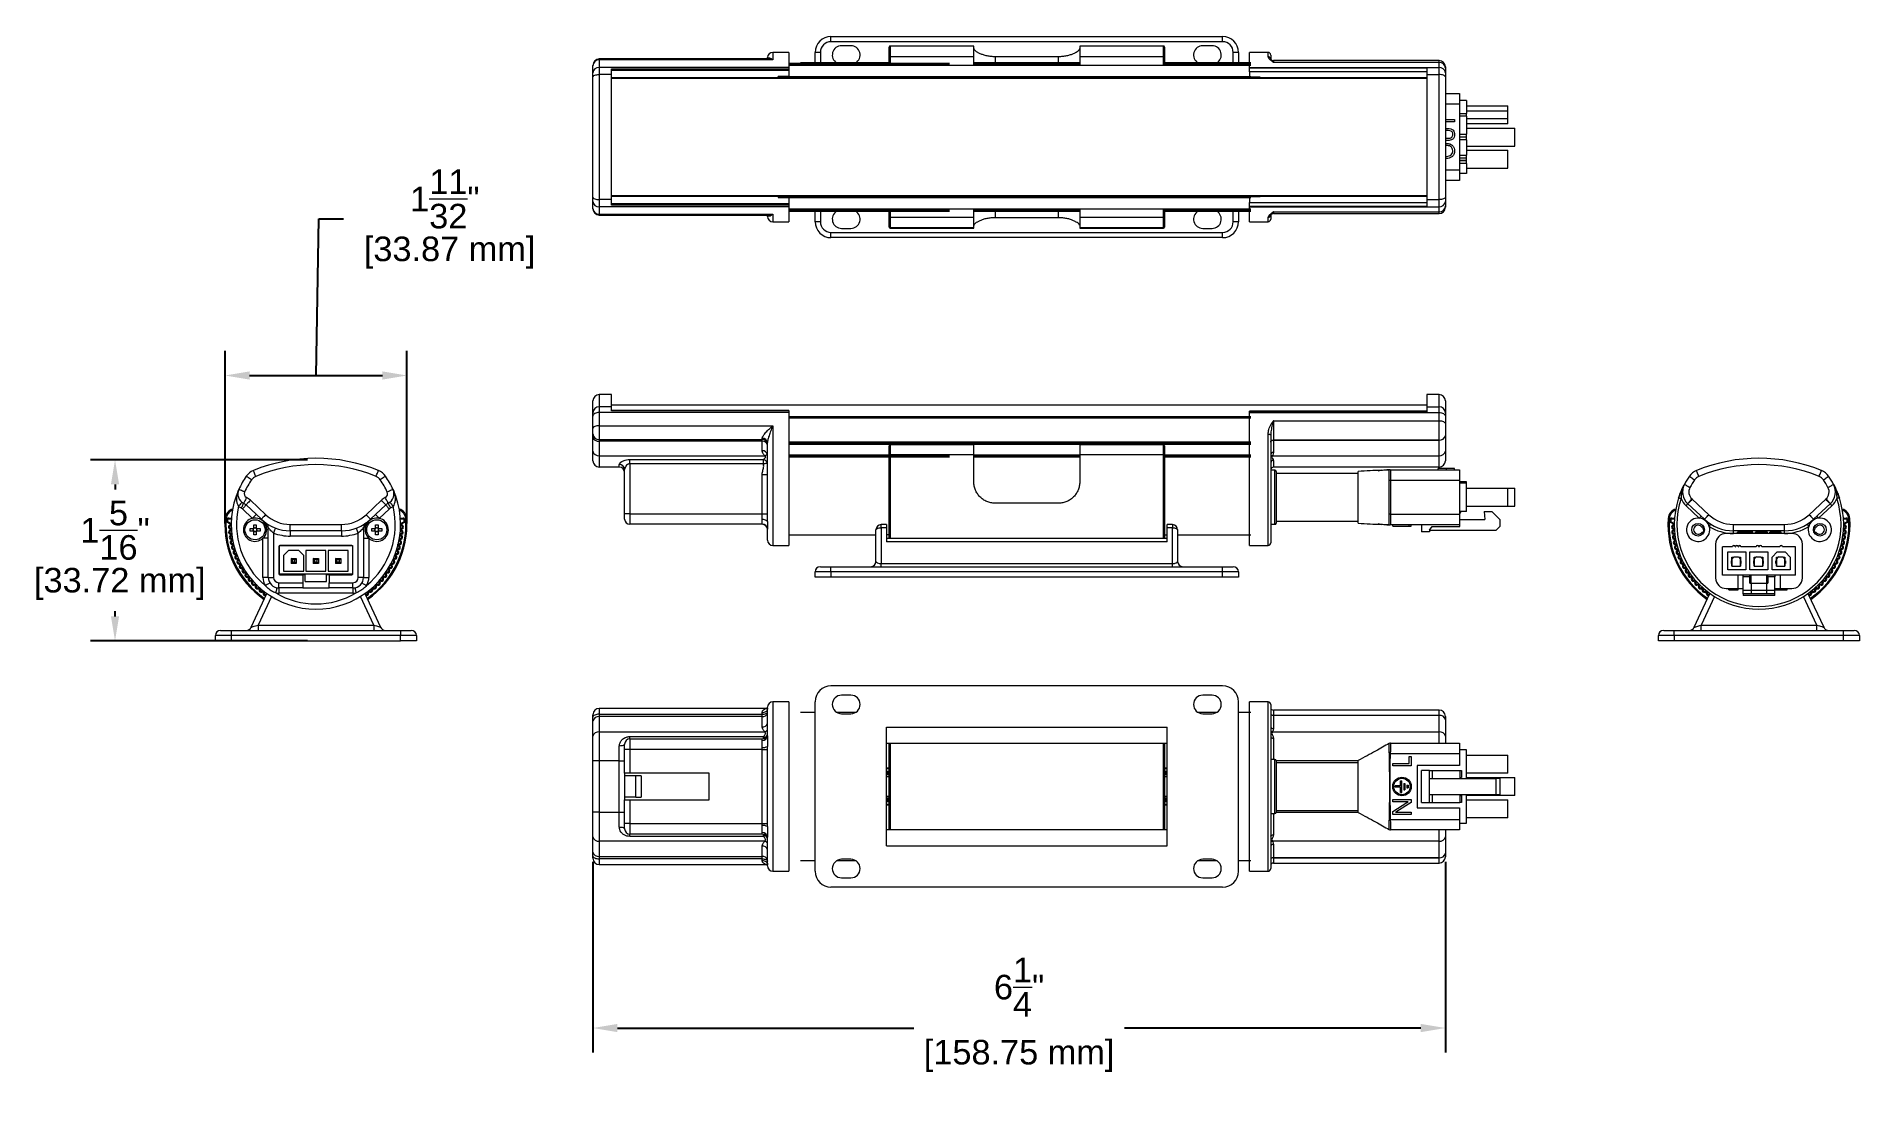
# Model space of a CAD drawing. Header units: inches. Extents: x 3.3 to 16.6, y 1.3 to 9.
import ezdxf

# ---------------------------------------------------------------- set-up
doc = ezdxf.new("R2010")
doc.units = ezdxf.units.IN
doc.header["$MEASUREMENT"] = 0
doc.layers.add('DIMENSIONS', color=1, linetype='Continuous', lineweight=15)
doc.styles.get("Standard").update_dxf_attribs({"font": 'Arial.ttf'})
doc.dimstyles.new('Standard .180IN', dxfattribs={"dimtxt": 0.18, "dimasz": 0.18, "dimexe": 0.18, "dimexo": 0.0625, "dimgap": 0.09, "dimtad": 0, "dimtih": 1, "dimtoh": 1, "dimdec": 5, "dimzin": 0, "dimdsep": 46, "dimlunit": 4, "dimtxsty": 'Standard', "dimcen": 0.09, "dimadec": 0, "dimazin": 0, "dimtfac": 1, "dimtdec": 5, "dimtofl": 0, "dimtmove": 0, "dimatfit": 3, "dimfxl": 1, "dimtolj": 1, "dimtzin": 0, "dimarcsym": 0})

msp = doc.modelspace()

# ---------------------------------------------------------------- blocks, each defined once
blk = doc.blocks.new('*D4')
at = {"layer": 'Defpoints', "color": 0, "transparency": 16777216}
for p in [(5.966, 6.519), (4.633, 5.372), (5.966, 5.372)]:
    blk.add_point(p, dxfattribs=at)
at = {"layer": 'DIMENSIONS', "color": 0, "lineweight": -2, "transparency": 16777216}
for p, q in [((5.3, 6.519), (5.321, 7.666)), ((5.321, 7.666), (5.501, 7.666)), ((4.633, 5.434), (4.633, 6.699)), ((5.966, 5.434), (5.966, 6.699)), ((4.813, 6.519), (5.786, 6.519))]:
    blk.add_line(p, q, dxfattribs=at)
at = {"layer": 'DIMENSIONS', "color": 0, "transparency": 16777216}
for points in [[(4.813, 6.549), (4.813, 6.489), (4.633, 6.519)], [(5.786, 6.549), (5.786, 6.489), (5.966, 6.519)]]:
    blk.add_solid(points, dxfattribs=at)
at = {"layer": 'DIMENSIONS', "color": 0, "transparency": 16777216, "insert": (6.244, 7.666), "char_height": 0.18, "attachment_point": 5}
blk.add_mtext('\\A1;1{\\H1x;\\S11/32;}"\\P [33.87 mm]', dxfattribs=at)
blk = doc.blocks.new('*D5')
at = {"layer": 'Defpoints', "color": 0, "transparency": 16777216}
for p in [(3.826, 5.901), (5.299, 5.901), (5.299, 4.574)]:
    blk.add_point(p, dxfattribs=at)
at = {"layer": 'DIMENSIONS', "color": 0, "lineweight": -2, "transparency": 16777216}
for p, q in [((5.236, 5.901), (3.646, 5.901)), ((3.826, 5.721), (3.826, 5.683)), ((3.826, 4.754), (3.826, 4.793)), ((5.236, 4.574), (3.646, 4.574))]:
    blk.add_line(p, q, dxfattribs=at)
at = {"layer": 'DIMENSIONS', "color": 0, "transparency": 16777216}
for points in [[(3.796, 5.721), (3.856, 5.721), (3.826, 5.901)], [(3.796, 4.754), (3.856, 4.754), (3.826, 4.574)]]:
    blk.add_solid(points, dxfattribs=at)
at = {"layer": 'DIMENSIONS', "color": 0, "transparency": 16777216, "insert": (3.826, 5.238), "char_height": 0.18, "attachment_point": 5}
blk.add_mtext('\\A1;1{\\H1x;\\S5/16;}"\\P [33.72 mm]', dxfattribs=at)
blk = doc.blocks.new('*D6')
at = {"layer": 'Defpoints', "color": 0, "transparency": 16777216}
for p in [(7.329, 3.017), (13.579, 3.017), (7.329, 1.737)]:
    blk.add_point(p, dxfattribs=at)
at = {"layer": 'DIMENSIONS', "color": 0, "lineweight": -2, "transparency": 16777216}
for p, q in [((7.329, 2.955), (7.329, 1.557)), ((13.579, 2.955), (13.579, 1.557)), ((7.509, 1.737), (9.683, 1.737)), ((13.399, 1.737), (11.226, 1.737))]:
    blk.add_line(p, q, dxfattribs=at)
at = {"layer": 'DIMENSIONS', "color": 0, "transparency": 16777216}
for points in [[(7.509, 1.767), (7.509, 1.707), (7.329, 1.737)], [(13.399, 1.767), (13.399, 1.707), (13.579, 1.737)]]:
    blk.add_solid(points, dxfattribs=at)
at = {"layer": 'DIMENSIONS', "color": 0, "transparency": 16777216, "char_height": 0.18, "attachment_point": 5}
for s, insert in [('\\A1;6{\\H1x;\\S1/4;}"', (10.454, 2.037)), ('\\A1;[158.75 mm]', (10.454, 1.533))]:
    blk.add_mtext(s, dxfattribs=dict(at, insert=insert))

# ---------------------------------------------------------------- dimensions: what is measured, and where the dimension line sits
at = {"layer": 'DIMENSIONS'}
dim = msp.add_linear_dim(base=(5.966281, 6.519069), p1=(4.632837, 5.371846), p2=(5.966281, 5.371846), dimstyle='Standard .180IN', override={"dimpost": '\\X', "dimtmove": 1}, dxfattribs=at)
dim.commit()
dim.dimension.update_dxf_attribs({"geometry": '*D4', "text_midpoint": (5.591054, 7.666461), "dimtype": 160})
dim = msp.add_linear_dim(base=(3.825996, 5.901294), p1=(5.298644, 4.573866), p2=(5.298644, 5.901294), angle=90, dimstyle='Standard .180IN', override={"dimpost": '\\X'}, dxfattribs=at)
dim.commit()
dim.dimension.update_dxf_attribs({"geometry": '*D5', "text_midpoint": (3.825996, 5.23758), "dimtype": 160})
dim = msp.add_linear_dim(base=(7.329068, 1.737254), p1=(13.579068, 3.017304), p2=(7.329068, 3.017304), dimstyle='Standard .180IN', override={"dimpost": '\\X'}, dxfattribs=at)
dim.commit()
dim.dimension.update_dxf_attribs({"geometry": '*D6', "text_midpoint": (10.454068, 1.737254)})

# ---------------------------------------------------------------- linework, layer by layer
at = {"color": 7, "linetype": 'Continuous', "lineweight": 15}
for p, q in [((9.074788, 8.964848), (9.074788, 9.003647)), ((9.074788, 9.003647), (11.945951, 9.003647)), ((11.945951, 8.964848), (9.074788, 8.964848)), ((11.945951, 8.964848), (11.945951, 9.003647)), ((8.61281, 8.838685), (7.375627, 8.838685)), ((7.375627, 8.831747), (7.375627, 8.776548)), ((8.648251, 8.831747), (7.375627, 8.831747)), ((8.609451, 8.838685), (8.609451, 8.848449)), ((8.764649, 8.887249), (8.648251, 8.887249)), ((8.764649, 8.887249), (8.764649, 8.776548)), ((8.95839, 8.80965), (8.95839, 8.887249)), ((8.997189, 8.887249), (8.95839, 8.887249)), ((9.220286, 8.935748), (9.152387, 8.935748)), ((9.501583, 8.924619), (9.501583, 8.926048)), ((9.501583, 8.854931), (9.501583, 8.924619)), ((9.501583, 8.854931), (9.509343, 8.854931)), ((9.501583, 8.792143), (9.501583, 8.854931)), ((10.122375, 8.933808), (9.509343, 8.933808)), ((9.509343, 8.932362), (9.509343, 8.854931)), ((10.122375, 8.932362), (9.509343, 8.932362)), ((10.122375, 8.854931), (9.509343, 8.854931)), ((10.122375, 8.932362), (10.122375, 8.933808)), ((10.122375, 8.854931), (10.122375, 8.932362)), ((10.122375, 8.792143), (10.122375, 8.854931)), ((10.277573, 8.857229), (10.743167, 8.857229)), ((11.511397, 8.933808), (10.898365, 8.933808)), ((10.898365, 8.933808), (10.898365, 8.932362)), ((10.898365, 8.932362), (10.898365, 8.854931)), ((11.511397, 8.932362), (10.898365, 8.932362)), ((11.511397, 8.854931), (10.898365, 8.854931)), ((10.898365, 8.854931), (10.898365, 8.792143)), ((11.511397, 8.854931), (11.511397, 8.932362)), ((11.511397, 8.854931), (11.519157, 8.854931)), ((11.519157, 8.926048), (11.519157, 8.924619)), ((11.519157, 8.924619), (11.519157, 8.854931)), ((11.519157, 8.854931), (11.519157, 8.792143)), ((11.868352, 8.935748), (11.800453, 8.935748)), ((12.06235, 8.887249), (12.02355, 8.887249)), ((12.06235, 8.887249), (12.06235, 8.80965)), ((12.279285, 8.887249), (12.143487, 8.887249)), ((12.143487, 8.776548), (12.143487, 8.887249)), ((12.298685, 8.867849), (12.298685, 8.837251)), ((13.532509, 8.827151), (12.318085, 8.827151)), ((7.329068, 8.78935), (7.329068, 8.792125)), ((7.329068, 8.738291), (7.329068, 8.78935)), ((7.329068, 8.707234), (7.329068, 8.738291)), ((7.329068, 7.825679), (7.329068, 8.707234)), ((7.375627, 8.776548), (7.375627, 8.724787)), ((8.764649, 8.776548), (7.375627, 8.776548)), ((7.375627, 8.724787), (7.375627, 7.808126)), ((7.464866, 8.724787), (7.375627, 8.724787)), ((7.464866, 8.765609), (8.764649, 8.765609)), ((7.464866, 8.724787), (7.464866, 8.765609)), ((8.764649, 8.754475), (7.464866, 8.754475)), ((7.464866, 7.808126), (7.464866, 8.724787)), ((9.943647, 8.700112), (7.464866, 8.700112)), ((8.764649, 8.710454), (8.687051, 8.710454)), ((8.687051, 8.700112), (8.687051, 8.710454)), ((9.943647, 8.792143), (8.764649, 8.792143)), ((8.764649, 8.776548), (8.764649, 8.765609)), ((8.764649, 8.765609), (8.764649, 8.754475)), ((8.764649, 8.754475), (8.764649, 8.710454)), ((9.501583, 8.80965), (8.850852, 8.80965)), ((12.152427, 8.792143), (8.850852, 8.792143)), ((12.152427, 8.700112), (8.850852, 8.700112)), ((10.898365, 8.80965), (10.122375, 8.80965)), ((12.152427, 8.80965), (11.519157, 8.80965)), ((12.143487, 8.80965), (11.876395, 8.80965)), ((12.143487, 8.792143), (11.876395, 8.792143)), ((13.44327, 8.700112), (11.876395, 8.700112)), ((12.143487, 8.776548), (13.532509, 8.776548)), ((12.143487, 8.774843), (12.143487, 8.776548)), ((12.143487, 8.774843), (13.44327, 8.774843)), ((12.143487, 8.745469), (12.143487, 8.774843)), ((13.44327, 8.745469), (12.143487, 8.745469)), ((12.143487, 8.745469), (12.143487, 8.704936)), ((12.221086, 8.704936), (12.143487, 8.704936)), ((12.221086, 8.700112), (12.221086, 8.704936)), ((13.532509, 8.813282), (12.318085, 8.813282)), ((13.44327, 8.774843), (13.44327, 8.724787)), ((13.44327, 8.724787), (13.532509, 8.724787)), ((13.44327, 8.724787), (13.44327, 7.808126)), ((13.532509, 8.776548), (13.532509, 8.813282)), ((13.532509, 8.724787), (13.532509, 8.776548)), ((13.532509, 7.808126), (13.532509, 8.724787)), ((13.579068, 8.780592), (13.579068, 8.77227)), ((13.579068, 8.77227), (13.579068, 8.738291)), ((13.579068, 8.738291), (13.579068, 8.707234)), ((13.579068, 8.707234), (13.579068, 7.825679)), ((13.579068, 8.584613), (13.683827, 8.584613)), ((13.683827, 8.584613), (13.683827, 8.507014)), ((13.734267, 8.534173), (13.683827, 8.534173)), ((13.683827, 8.507014), (13.683827, 8.0259)), ((13.683827, 8.439115), (13.734267, 8.439115)), ((13.734267, 8.534173), (13.734267, 8.439115)), ((13.734267, 8.495374), (14.036903, 8.495374)), ((13.734267, 8.458514), (14.036903, 8.458514)), ((13.734267, 8.419715), (13.734267, 8.439115)), ((14.036903, 8.458514), (14.036903, 8.495374)), ((14.036903, 8.400315), (14.036903, 8.458514)), ((13.579068, 8.394921), (13.645027, 8.394921)), ((13.645027, 8.379307), (13.579068, 8.379307)), ((13.579068, 8.329624), (13.597297, 8.329624)), ((13.599826, 8.31401), (13.579068, 8.31401)), ((13.645027, 8.394921), (13.645027, 8.379307)), ((13.734267, 8.419715), (13.683827, 8.419715)), ((13.683827, 8.286827), (13.734267, 8.286827)), ((13.734267, 8.419715), (13.734267, 8.286827)), ((14.036903, 8.400315), (13.734267, 8.400315)), ((14.036903, 8.363456), (13.734267, 8.363456)), ((13.734267, 8.332416), (14.087342, 8.332416)), ((13.734267, 8.267427), (13.734267, 8.286827)), ((14.036903, 8.363456), (14.036903, 8.400315)), ((14.087342, 8.200498), (14.087342, 8.332416)), ((13.579068, 8.25723), (13.598716, 8.25723)), ((13.599027, 8.241616), (13.579068, 8.241616)), ((13.683827, 8.267427), (13.734267, 8.267427)), ((13.734267, 8.265487), (13.683827, 8.265487)), ((13.734267, 8.246087), (13.683827, 8.246087)), ((13.734267, 8.265487), (13.734267, 8.267427)), ((13.734267, 8.246087), (13.734267, 8.265487)), ((13.734267, 8.246087), (13.734267, 8.134538)), ((13.734267, 8.200498), (14.087342, 8.200498)), ((13.734267, 8.169458), (14.036903, 8.169458)), ((14.036903, 8.03754), (14.036903, 8.169458)), ((13.683827, 8.134538), (13.734267, 8.134538)), ((13.683827, 8.115139), (13.734267, 8.115139)), ((13.683827, 8.113199), (13.734267, 8.113199)), ((13.734267, 8.093799), (13.683827, 8.093799)), ((13.734267, 8.091859), (13.683827, 8.091859)), ((13.734267, 8.072459), (13.683827, 8.072459)), ((13.683827, 8.0259), (13.683827, 7.948301)), ((13.734267, 8.115139), (13.734267, 8.134538)), ((13.734267, 8.113199), (13.734267, 8.115139)), ((13.734267, 8.093799), (13.734267, 8.113199)), ((13.734267, 8.091859), (13.734267, 8.093799)), ((13.734267, 8.072459), (13.734267, 8.091859)), ((13.734267, 8.072459), (13.734267, 7.99874)), ((13.734267, 8.03754), (14.036903, 8.03754)), ((13.683827, 7.948301), (13.579068, 7.948301)), ((13.734267, 7.99874), (13.683827, 7.99874)), ((7.329068, 7.794623), (7.329068, 7.825679)), ((7.329068, 7.743563), (7.329068, 7.794623)), ((7.464866, 7.808126), (7.375627, 7.808126)), ((7.375627, 7.808126), (7.375627, 7.756366)), ((8.764649, 7.756366), (7.375627, 7.756366)), ((7.375627, 7.756366), (7.375627, 7.701167)), ((7.464866, 7.832802), (9.943647, 7.832802)), ((7.464866, 7.767305), (7.464866, 7.808126)), ((7.464866, 7.778439), (8.764649, 7.778439)), ((8.764649, 7.767305), (7.464866, 7.767305)), ((8.687051, 7.832802), (8.687051, 7.822459)), ((8.687051, 7.822459), (8.764649, 7.822459)), ((8.764649, 7.822459), (8.764649, 7.778439)), ((8.764649, 7.778439), (8.764649, 7.767305)), ((8.764649, 7.767305), (8.764649, 7.756366)), ((8.764649, 7.756366), (8.764649, 7.645665)), ((8.850852, 7.832802), (12.152427, 7.832802)), ((11.876395, 7.832802), (13.44327, 7.832802)), ((12.221086, 7.827978), (12.143487, 7.827978)), ((12.143487, 7.827978), (12.143487, 7.787444)), ((12.143487, 7.787444), (13.44327, 7.787444)), ((12.143487, 7.758071), (12.143487, 7.787444)), ((12.143487, 7.756366), (12.143487, 7.758071)), ((13.44327, 7.758071), (12.143487, 7.758071)), ((12.143487, 7.756366), (13.532509, 7.756366)), ((12.143487, 7.645665), (12.143487, 7.756366)), ((12.221086, 7.832802), (12.221086, 7.827978)), ((13.44327, 7.808126), (13.532509, 7.808126)), ((13.44327, 7.808126), (13.44327, 7.758071)), ((13.532509, 7.756366), (13.532509, 7.808126)), ((13.532509, 7.719631), (13.532509, 7.756366)), ((13.579068, 7.825679), (13.579068, 7.794623)), ((13.579068, 7.794623), (13.579068, 7.760643)), ((13.579068, 7.760643), (13.579068, 7.752322)), ((7.329068, 7.740788), (7.329068, 7.743563)), ((7.375627, 7.701167), (8.648251, 7.701167)), ((7.375627, 7.694229), (8.61281, 7.694229)), ((8.609451, 7.684464), (8.609451, 7.694229)), ((8.648251, 7.645665), (8.764649, 7.645665)), ((8.764649, 7.740771), (9.943647, 7.740771)), ((8.764649, 7.723264), (9.943647, 7.723264)), ((8.850852, 7.740771), (12.152427, 7.740771)), ((8.850852, 7.723264), (9.501583, 7.723264)), ((8.95839, 7.645665), (8.95839, 7.723264)), ((8.997189, 7.645665), (8.95839, 7.645665)), ((9.501583, 7.677982), (9.501583, 7.740771)), ((9.501583, 7.677982), (9.509343, 7.677982)), ((9.501583, 7.608294), (9.501583, 7.677982)), ((10.122375, 7.677982), (9.509343, 7.677982)), ((9.509343, 7.677982), (9.509343, 7.600551)), ((10.122375, 7.677982), (10.122375, 7.740771)), ((10.122375, 7.723264), (10.898365, 7.723264)), ((10.122375, 7.600551), (10.122375, 7.677982)), ((10.743167, 7.675684), (10.277573, 7.675684)), ((10.898365, 7.740771), (10.898365, 7.677982)), ((11.511397, 7.677982), (10.898365, 7.677982)), ((10.898365, 7.677982), (10.898365, 7.600551)), ((11.511397, 7.677982), (11.519157, 7.677982)), ((11.511397, 7.600551), (11.511397, 7.677982)), ((11.519157, 7.740771), (11.519157, 7.677982)), ((11.519157, 7.723264), (12.152427, 7.723264)), ((11.519157, 7.677982), (11.519157, 7.608294)), ((11.876395, 7.740771), (12.143487, 7.740771)), ((11.876395, 7.723264), (12.143487, 7.723264)), ((12.06235, 7.645665), (12.02355, 7.645665)), ((12.06235, 7.723264), (12.06235, 7.645665)), ((12.143487, 7.645665), (12.279285, 7.645665)), ((12.298685, 7.695663), (12.298685, 7.665065)), ((12.318085, 7.719631), (13.532509, 7.719631)), ((12.318085, 7.705762), (13.532509, 7.705762)), ((9.074788, 7.568066), (11.945951, 7.568066)), ((9.074788, 7.529266), (9.074788, 7.568066)), ((11.945951, 7.529266), (9.074788, 7.529266)), ((9.152387, 7.597165), (9.220286, 7.597165)), ((9.501583, 7.606865), (9.501583, 7.608294)), ((10.122375, 7.600551), (9.509343, 7.600551)), ((9.509343, 7.599105), (10.122375, 7.599105)), ((10.122375, 7.599105), (10.122375, 7.600551)), ((11.511397, 7.600551), (10.898365, 7.600551)), ((10.898365, 7.600551), (10.898365, 7.599105)), ((10.898365, 7.599105), (11.511397, 7.599105)), ((11.519157, 7.608294), (11.519157, 7.606865)), ((11.800453, 7.597165), (11.868352, 7.597165)), ((11.945951, 7.529266), (11.945951, 7.568066)), ((7.329068, 6.246126), (7.329068, 6.332394)), ((7.464866, 6.378953), (7.375627, 6.378953)), ((7.375627, 6.28925), (7.375627, 6.247781)), ((7.464866, 6.28925), (7.375627, 6.28925)), ((7.464866, 6.28925), (7.464866, 6.378953)), ((9.943647, 6.301354), (7.464866, 6.301354)), ((7.464866, 6.261277), (7.464866, 6.28925)), ((12.152427, 6.301354), (8.850852, 6.301354)), ((13.44327, 6.301354), (11.876395, 6.301354)), ((13.532509, 6.378953), (13.44327, 6.378953)), ((13.44327, 6.378953), (13.44327, 6.28925)), ((13.44327, 6.28925), (13.532509, 6.28925)), ((13.44327, 6.28925), (13.44327, 6.250174)), ((13.532509, 6.247781), (13.532509, 6.28925)), ((13.579068, 6.332394), (13.579068, 6.246126)), ((7.329068, 6.221245), (7.329068, 6.246126)), ((7.329068, 6.131289), (7.329068, 6.221245)), ((7.375627, 6.247781), (7.375627, 6.150532)), ((8.764649, 6.247781), (7.375627, 6.247781)), ((7.375627, 6.150532), (8.648251, 6.150532)), ((7.375627, 6.150532), (7.375627, 6.049364)), ((8.764649, 6.263714), (7.464866, 6.263714)), ((8.764649, 6.261277), (7.464866, 6.261277)), ((8.764649, 6.263714), (8.764649, 6.261277)), ((8.764649, 6.261277), (8.764649, 6.247781)), ((8.764649, 6.247781), (8.764649, 5.273167)), ((9.943647, 6.208819), (8.764649, 6.208819)), ((12.152427, 6.208819), (8.850852, 6.208819)), ((12.143487, 6.208819), (11.876395, 6.208819)), ((13.44327, 6.258118), (12.143487, 6.258118)), ((12.143487, 6.250174), (12.143487, 6.258118)), ((13.44327, 6.250174), (12.143487, 6.250174)), ((12.143487, 6.247781), (12.143487, 6.250174)), ((12.143487, 5.273167), (12.143487, 6.247781)), ((12.143487, 6.247781), (13.532509, 6.247781)), ((12.318085, 6.187837), (13.532509, 6.187837)), ((12.318085, 6.187837), (12.318085, 6.045757)), ((13.532509, 6.187837), (13.532509, 6.247781)), ((13.532509, 6.045757), (13.532509, 6.187837)), ((13.579068, 6.246126), (13.579068, 6.221245)), ((13.579068, 6.221245), (13.579068, 6.165797)), ((13.579068, 6.165797), (13.579068, 6.080549)), ((7.329068, 6.090822), (7.329068, 6.131289)), ((7.329068, 6.070778), (7.329068, 6.090822)), ((7.329068, 5.965459), (7.329068, 6.070778)), ((7.375627, 6.049364), (8.570652, 6.049364)), ((7.375627, 6.049364), (7.375627, 6.036836)), ((8.570652, 6.036836), (7.375627, 6.036836)), ((7.375627, 6.036836), (7.375627, 5.931517)), ((8.570652, 6.049364), (8.570652, 6.057467)), ((8.570652, 6.036836), (8.570652, 6.049364)), ((8.570652, 5.966882), (8.570652, 6.036836)), ((8.609451, 5.44569), (8.609451, 6.026971)), ((9.943647, 6.021998), (8.764649, 6.021998)), ((12.152427, 6.021998), (8.850852, 6.021998)), ((12.143487, 6.021998), (11.876395, 6.021998)), ((12.298685, 6.083345), (12.298685, 5.292567)), ((12.318085, 6.045757), (13.532509, 6.045757)), ((12.318085, 6.045757), (12.318085, 6.045616)), ((12.318085, 6.045616), (12.318085, 5.954209)), ((13.532509, 6.045616), (12.318085, 6.045616)), ((13.532509, 6.045616), (13.532509, 6.045757)), ((13.532509, 5.931517), (13.532509, 6.045616)), ((13.579068, 6.080549), (13.579068, 6.079558)), ((13.579068, 6.079558), (13.579068, 5.965459)), ((7.329068, 5.893959), (7.329068, 5.965459)), ((7.375627, 5.931517), (8.589746, 5.931517)), ((7.375627, 5.931517), (7.375627, 5.8474)), ((7.600665, 5.903656), (8.579615, 5.903656)), ((7.600665, 5.871888), (7.600665, 5.903656)), ((8.579615, 5.871888), (8.579615, 5.903656)), ((8.764649, 5.928879), (9.943647, 5.928879)), ((8.850852, 5.928879), (9.501583, 5.928879)), ((9.501583, 5.937353), (9.501583, 6.002598)), ((9.501583, 5.324321), (9.501583, 5.937353)), ((9.509343, 6.010358), (9.509343, 5.937864)), ((10.122375, 6.010358), (9.509343, 6.010358)), ((10.122375, 5.937864), (9.509343, 5.937864)), ((10.122375, 5.937864), (10.122375, 6.010358)), ((10.122375, 5.738761), (10.122375, 5.937864)), ((10.122375, 5.928879), (10.898365, 5.928879)), ((11.511397, 6.010358), (10.898365, 6.010358)), ((10.898365, 6.010358), (10.898365, 5.937864)), ((10.898365, 5.937864), (10.898365, 5.738761)), ((11.511397, 5.937864), (10.898365, 5.937864)), ((11.511397, 5.937864), (11.511397, 6.010358)), ((11.519157, 6.002598), (11.519157, 5.937353)), ((11.519157, 5.937353), (11.519157, 5.324321)), ((11.519157, 5.928879), (12.152427, 5.928879)), ((11.876395, 5.928879), (12.143487, 5.928879)), ((12.311031, 5.931517), (13.532509, 5.931517)), ((12.318085, 5.8958), (12.318085, 5.8474)), ((13.532509, 5.8474), (13.532509, 5.931517)), ((13.579068, 5.965459), (13.579068, 5.893959)), ((7.523066, 5.8474), (7.375627, 5.8474)), ((7.523066, 5.8474), (7.523066, 5.867255)), ((7.561865, 5.505964), (7.561865, 5.830937)), ((8.579615, 5.871888), (7.600665, 5.871888)), ((7.600665, 5.871888), (7.600665, 5.505964)), ((8.570652, 5.505964), (8.570652, 5.792718)), ((8.570652, 5.792718), (8.609451, 5.792718)), ((12.329725, 5.82412), (12.298685, 5.82412)), ((13.532509, 5.8474), (12.318085, 5.8474)), ((12.337484, 5.81636), (12.337484, 5.436125)), ((12.938877, 5.80084), (12.337484, 5.80084)), ((12.938877, 5.436125), (12.938877, 5.81636)), ((13.174957, 5.828), (13.174659, 5.828)), ((13.174973, 5.828), (13.683827, 5.828)), ((13.683827, 5.750401), (13.177119, 5.750401)), ((13.52721, 5.828), (13.52721, 5.8377)), ((13.588204, 5.828), (13.588204, 5.8377)), ((13.599027, 5.8377), (13.594436, 5.8377)), ((13.646447, 5.828), (13.646447, 5.8377)), ((13.683827, 5.828), (13.683827, 5.750401)), ((13.683827, 5.750401), (13.683827, 5.502084)), ((13.734267, 5.740701), (13.683827, 5.740701)), ((13.734267, 5.731001), (13.683827, 5.731001)), ((13.734267, 5.731001), (13.734267, 5.740701)), ((13.734267, 5.521484), (13.734267, 5.731001)), ((13.734267, 5.692202), (14.036903, 5.692202)), ((14.036903, 5.560283), (14.036903, 5.692202)), ((14.036903, 5.692202), (14.087342, 5.692202)), ((14.087342, 5.560283), (14.087342, 5.692202)), ((4.834442, 5.472093), (4.759942, 5.542047)), ((4.898664, 5.465013), (4.786501, 5.570332)), ((4.818371, 5.604274), (4.930535, 5.498954)), ((5.666754, 5.498954), (5.778917, 5.604274)), ((5.810788, 5.570332), (5.698624, 5.465013)), ((5.837347, 5.542047), (5.762847, 5.472093)), ((7.561865, 5.467165), (7.561865, 5.505964)), ((7.600665, 5.505964), (7.561865, 5.505964)), ((7.600665, 5.505964), (8.570652, 5.505964)), ((7.600665, 5.505964), (7.600665, 5.428365)), ((8.570652, 5.505964), (8.609451, 5.505964)), ((8.570652, 5.465781), (8.570652, 5.505964)), ((10.743167, 5.583563), (10.277573, 5.583563)), ((13.177119, 5.502084), (13.683827, 5.502084)), ((13.734267, 5.521484), (13.683827, 5.521484)), ((13.683827, 5.502084), (13.683827, 5.424485)), ((13.685767, 5.412845), (13.685767, 5.509844)), ((13.734267, 5.560283), (14.036903, 5.560283)), ((13.862305, 5.521484), (13.867397, 5.463285)), ((13.862305, 5.521484), (13.920504, 5.521484)), ((13.978703, 5.463285), (13.920504, 5.521484)), ((14.036903, 5.560283), (14.087342, 5.560283)), ((15.440762, 5.473562), (15.343527, 5.564863)), ((15.478208, 5.465013), (15.356694, 5.579111)), ((15.388565, 5.613053), (15.510079, 5.498954)), ((16.246298, 5.498954), (16.367811, 5.613053)), ((16.399682, 5.579111), (16.278168, 5.465013)), ((16.412849, 5.564863), (16.315615, 5.473562)), ((4.673972, 5.427455), (4.651244, 5.440577)), ((4.655124, 5.447297), (4.677852, 5.434175)), ((4.659206, 5.466254), (4.659206, 5.474014)), ((4.679066, 5.466254), (4.659206, 5.466254)), ((4.664467, 5.421967), (4.673972, 5.427455)), ((4.675112, 5.389738), (4.665293, 5.394642)), ((4.665956, 5.383686), (4.675112, 5.389738)), ((4.677852, 5.420734), (4.668347, 5.415246)), ((4.678527, 5.352159), (4.66843, 5.356461)), ((4.66876, 5.401584), (4.678579, 5.39668)), ((4.669753, 5.345565), (4.678527, 5.352159)), ((4.679391, 5.383264), (4.670234, 5.377212)), ((4.671471, 5.3636), (4.681569, 5.359298)), ((4.815591, 5.379343), (4.815591, 5.397967)), ((4.815591, 5.397967), (4.838169, 5.397967)), ((4.838169, 5.379343), (4.815591, 5.379343)), ((4.838804, 5.390666), (4.838804, 5.397967)), ((4.838804, 5.379343), (4.838804, 5.386644)), ((4.843138, 5.425515), (4.861762, 5.425515)), ((4.843138, 5.402936), (4.843138, 5.425515)), ((4.843138, 5.402301), (4.850439, 5.402301)), ((4.850439, 5.375009), (4.843138, 5.375009)), ((4.843138, 5.351796), (4.843138, 5.374374)), ((4.861762, 5.351796), (4.843138, 5.351796)), ((4.854461, 5.402301), (4.861762, 5.402301)), ((4.861762, 5.375009), (4.854461, 5.375009)), ((4.861762, 5.425515), (4.861762, 5.402936)), ((4.861762, 5.374374), (4.861762, 5.351796)), ((4.866096, 5.397967), (4.866096, 5.390666)), ((4.866096, 5.386644), (4.866096, 5.379343)), ((4.866731, 5.397967), (4.88931, 5.397967)), ((4.88931, 5.379343), (4.866731, 5.379343)), ((4.88931, 5.397967), (4.88931, 5.379343)), ((4.892373, 5.47092), (4.892373, 5.467676)), ((4.949449, 5.03946), (4.949449, 5.405384)), ((4.988248, 5.364433), (4.988248, 5.03946)), ((5.111135, 5.427455), (5.486154, 5.427455)), ((5.111135, 5.380895), (5.111135, 5.427455)), ((5.486154, 5.380895), (5.111135, 5.380895)), ((5.111135, 5.380895), (5.111135, 5.342096)), ((5.486154, 5.380895), (5.486154, 5.427455)), ((5.486154, 5.380895), (5.486154, 5.342096)), ((5.60904, 5.03946), (5.60904, 5.364433)), ((5.64784, 5.405384), (5.64784, 5.03946)), ((5.704915, 5.47092), (5.704915, 5.467676)), ((5.707979, 5.397967), (5.730557, 5.397967)), ((5.707979, 5.379343), (5.707979, 5.397967)), ((5.730557, 5.379343), (5.707979, 5.379343)), ((5.731193, 5.390666), (5.731193, 5.397967)), ((5.731193, 5.379343), (5.731193, 5.386644)), ((5.735527, 5.425515), (5.75415, 5.425515)), ((5.735527, 5.402936), (5.735527, 5.425515)), ((5.735527, 5.402301), (5.742828, 5.402301)), ((5.742828, 5.375009), (5.735527, 5.375009)), ((5.735527, 5.351796), (5.735527, 5.374374)), ((5.75415, 5.351796), (5.735527, 5.351796)), ((5.746849, 5.402301), (5.75415, 5.402301)), ((5.75415, 5.375009), (5.746849, 5.375009)), ((5.75415, 5.425515), (5.75415, 5.402936)), ((5.75415, 5.374374), (5.75415, 5.351796)), ((5.758484, 5.397967), (5.758484, 5.390666)), ((5.758484, 5.386644), (5.758484, 5.379343)), ((5.75912, 5.397967), (5.781698, 5.397967)), ((5.781698, 5.379343), (5.75912, 5.379343)), ((5.781698, 5.397967), (5.781698, 5.379343)), ((5.91572, 5.359298), (5.925817, 5.3636)), ((5.927054, 5.377212), (5.917898, 5.383264)), ((5.938083, 5.466254), (5.918223, 5.466254)), ((5.918709, 5.39668), (5.928529, 5.401584)), ((5.928859, 5.356461), (5.918762, 5.352159)), ((5.918762, 5.352159), (5.927536, 5.345565)), ((5.919436, 5.434175), (5.942165, 5.447297)), ((5.928941, 5.415246), (5.919436, 5.420734)), ((5.931996, 5.394642), (5.922177, 5.389738)), ((5.922177, 5.389738), (5.931333, 5.383686)), ((5.946045, 5.440577), (5.923316, 5.427455)), ((5.923316, 5.427455), (5.932821, 5.421967)), ((5.938083, 5.474014), (5.938083, 5.466254)), ((8.570652, 5.428365), (7.600665, 5.428365)), ((8.570652, 5.428365), (8.570652, 5.429835)), ((8.609451, 5.311967), (8.609451, 5.391771)), ((8.764649, 5.350766), (9.395141, 5.350766)), ((8.81885, 5.350766), (9.232411, 5.350766)), ((8.850852, 5.350766), (9.404584, 5.350766)), ((9.404584, 5.156769), (9.404584, 5.387234)), ((9.482183, 5.426033), (9.443384, 5.426033)), ((9.443384, 5.403631), (9.443384, 5.140371)), ((9.482183, 5.403631), (9.443384, 5.403631)), ((9.482183, 5.426033), (9.482183, 5.403631)), ((9.482183, 5.403631), (9.482183, 5.301011)), ((9.501583, 5.352001), (9.482183, 5.352001)), ((11.519157, 5.352001), (11.538557, 5.352001)), ((11.577356, 5.426033), (11.538557, 5.426033)), ((11.538557, 5.403631), (11.538557, 5.426033)), ((11.538557, 5.301011), (11.538557, 5.403631)), ((11.577356, 5.403631), (11.538557, 5.403631)), ((11.577356, 5.140371), (11.577356, 5.403631)), ((11.616156, 5.387234), (11.616156, 5.156769)), ((11.616156, 5.350766), (12.152427, 5.350766)), ((11.876395, 5.350766), (12.143487, 5.350766)), ((12.298685, 5.428365), (12.329725, 5.428365)), ((12.337484, 5.451645), (12.938877, 5.451645)), ((13.683827, 5.424485), (13.174973, 5.424485)), ((13.192744, 5.414785), (13.192744, 5.424485)), ((13.192744, 5.414785), (13.313638, 5.414785)), ((13.313638, 5.414785), (13.313638, 5.424485)), ((13.313638, 5.414785), (13.328543, 5.414785)), ((13.328543, 5.414785), (13.328543, 5.424485)), ((13.40447, 5.424485), (13.40447, 5.374046)), ((13.46267, 5.374046), (13.40447, 5.374046)), ((13.46267, 5.385686), (13.48207, 5.412845)), ((13.46267, 5.385686), (13.46267, 5.374046)), ((13.46267, 5.385686), (13.951543, 5.385686)), ((13.48207, 5.412845), (13.685767, 5.412845)), ((13.685767, 5.463285), (13.867397, 5.463285)), ((13.978703, 5.412845), (13.951543, 5.385686)), ((13.978703, 5.463285), (13.978703, 5.412845)), ((15.253516, 5.427455), (15.230788, 5.440577)), ((15.234668, 5.447297), (15.257396, 5.434175)), ((15.238749, 5.466254), (15.238749, 5.474014)), ((15.25861, 5.466254), (15.238749, 5.466254)), ((15.244011, 5.421967), (15.253516, 5.427455)), ((15.254656, 5.389738), (15.244837, 5.394642)), ((15.2455, 5.383686), (15.254656, 5.389738)), ((15.257396, 5.420734), (15.247891, 5.415246)), ((15.258071, 5.352159), (15.247974, 5.356461)), ((15.248304, 5.401584), (15.258123, 5.39668)), ((15.249296, 5.345565), (15.258071, 5.352159)), ((15.258935, 5.383264), (15.249778, 5.377212)), ((15.251015, 5.3636), (15.261112, 5.359298)), ((15.474319, 5.408055), (15.462359, 5.408055)), ((15.462359, 5.369255), (15.474319, 5.369255)), ((15.469623, 5.391869), (15.469623, 5.400295)), ((15.477825, 5.380453), (15.471896, 5.386382)), ((15.471917, 5.47092), (15.471917, 5.467676)), ((16.118745, 5.361495), (15.637631, 5.361495)), ((15.690679, 5.427455), (16.065698, 5.427455)), ((15.690679, 5.380895), (15.690679, 5.427455)), ((16.065698, 5.380895), (15.690679, 5.380895)), ((15.690679, 5.361495), (15.690679, 5.380895)), ((15.721334, 5.361495), (15.721334, 5.371195)), ((15.776162, 5.361495), (15.776162, 5.371195)), ((15.832055, 5.361495), (15.832055, 5.371195)), ((15.853347, 5.361495), (15.853347, 5.371195)), ((15.896398, 5.361495), (15.896398, 5.371195)), ((15.941356, 5.361495), (15.941356, 5.371195)), ((15.95839, 5.361495), (15.95839, 5.371195)), ((15.991038, 5.371195), (15.95839, 5.371195)), ((15.991038, 5.361495), (15.991038, 5.371195)), ((16.006652, 5.371195), (15.991038, 5.371195)), ((16.006652, 5.361495), (16.006652, 5.371195)), ((16.04072, 5.371195), (16.006652, 5.371195)), ((16.04072, 5.361495), (16.04072, 5.371195)), ((16.065698, 5.380895), (16.065698, 5.427455)), ((16.065698, 5.361495), (16.065698, 5.380895)), ((16.28448, 5.386382), (16.278551, 5.380453)), ((16.294017, 5.408055), (16.282057, 5.408055)), ((16.282057, 5.369255), (16.294017, 5.369255)), ((16.284459, 5.47092), (16.284459, 5.467676)), ((16.286753, 5.400295), (16.286753, 5.391869)), ((16.495264, 5.359298), (16.505361, 5.3636)), ((16.506598, 5.377212), (16.497442, 5.383264)), ((16.517627, 5.466254), (16.497766, 5.466254)), ((16.498253, 5.39668), (16.508072, 5.401584)), ((16.508403, 5.356461), (16.498306, 5.352159)), ((16.498306, 5.352159), (16.50708, 5.345565)), ((16.49898, 5.434175), (16.521709, 5.447297)), ((16.508485, 5.415246), (16.49898, 5.420734)), ((16.51154, 5.394642), (16.50172, 5.389738)), ((16.50172, 5.389738), (16.510877, 5.383686)), ((16.525589, 5.440577), (16.50286, 5.427455)), ((16.50286, 5.427455), (16.512365, 5.421967)), ((16.517627, 5.474014), (16.517627, 5.466254)), ((4.684205, 5.314854), (4.673866, 5.318539)), ((4.683189, 5.345955), (4.674414, 5.339362)), ((4.675844, 5.307743), (4.684205, 5.314854)), ((4.676471, 5.325848), (4.68681, 5.322164)), ((4.689232, 5.308943), (4.680872, 5.301832)), ((4.692124, 5.277961), (4.681582, 5.281014)), ((4.683741, 5.288468), (4.694283, 5.285414)), ((4.684209, 5.270358), (4.692124, 5.277961)), ((4.6975, 5.272364), (4.689584, 5.264761)), ((4.702257, 5.241613), (4.69155, 5.244024)), ((4.693255, 5.251595), (4.703962, 5.249183)), ((4.694815, 5.233546), (4.702257, 5.241613)), ((4.707961, 5.236351), (4.700518, 5.228284)), ((4.704977, 5.215363), (4.715811, 5.213602)), ((4.949449, 5.326213), (4.910649, 5.326213)), ((4.910649, 5.03946), (4.910649, 5.326213)), ((5.027048, 5.264497), (5.027048, 5.066619)), ((5.030928, 5.272257), (5.566361, 5.272257)), ((5.030928, 5.062739), (5.030928, 5.272257)), ((5.562481, 5.272257), (5.034808, 5.272257)), ((5.098827, 5.237337), (5.061967, 5.200477)), ((5.172546, 5.237337), (5.098827, 5.237337)), ((5.486154, 5.342096), (5.111135, 5.342096)), ((5.209405, 5.200477), (5.172546, 5.237337)), ((5.372363, 5.237337), (5.224925, 5.237337)), ((5.224925, 5.237337), (5.224925, 5.086019)), ((5.372363, 5.086019), (5.372363, 5.237337)), ((5.535321, 5.237337), (5.387883, 5.237337)), ((5.387883, 5.237337), (5.387883, 5.086019)), ((5.535321, 5.086019), (5.535321, 5.237337)), ((5.566361, 5.272257), (5.566361, 5.062739)), ((5.570241, 5.066619), (5.570241, 5.264497)), ((5.64784, 5.326213), (5.686639, 5.326213)), ((5.686639, 5.326213), (5.686639, 5.03946)), ((5.881478, 5.213602), (5.892311, 5.215363)), ((5.89677, 5.228284), (5.889328, 5.236351)), ((5.893327, 5.249183), (5.904034, 5.251595)), ((5.905739, 5.244024), (5.895032, 5.241613)), ((5.895032, 5.241613), (5.902474, 5.233546)), ((5.907705, 5.264761), (5.899789, 5.272364)), ((5.903006, 5.285414), (5.913548, 5.288468)), ((5.915707, 5.281014), (5.905164, 5.277961)), ((5.905164, 5.277961), (5.91308, 5.270358)), ((5.916417, 5.301832), (5.908056, 5.308943)), ((5.910479, 5.322164), (5.920818, 5.325848)), ((5.923423, 5.318539), (5.913084, 5.314854)), ((5.913084, 5.314854), (5.921444, 5.307743)), ((5.922874, 5.339362), (5.9141, 5.345955)), ((8.648251, 5.273167), (8.764649, 5.273167)), ((11.538557, 5.323414), (9.482183, 5.323414)), ((11.538557, 5.301011), (9.482183, 5.301011)), ((12.143487, 5.273167), (12.279285, 5.273167)), ((15.263748, 5.314854), (15.25341, 5.318539)), ((15.262733, 5.345955), (15.253958, 5.339362)), ((15.255388, 5.307743), (15.263748, 5.314854)), ((15.256015, 5.325848), (15.266354, 5.322164)), ((15.268776, 5.308943), (15.260416, 5.301832)), ((15.271668, 5.277961), (15.261126, 5.281014)), ((15.263285, 5.288468), (15.273827, 5.285414)), ((15.263752, 5.270358), (15.271668, 5.277961)), ((15.277044, 5.272364), (15.269128, 5.264761)), ((15.281801, 5.241613), (15.271093, 5.244024)), ((15.272798, 5.251595), (15.283506, 5.249183)), ((15.274359, 5.233546), (15.281801, 5.241613)), ((15.287504, 5.236351), (15.280062, 5.228284)), ((15.284521, 5.215363), (15.295355, 5.213602)), ((15.560032, 5.283896), (15.560032, 5.03558)), ((15.610472, 5.054979), (15.610472, 5.264497)), ((15.684191, 5.264497), (15.610472, 5.264497)), ((15.649271, 5.225697), (15.781189, 5.225697)), ((15.649271, 5.093779), (15.649271, 5.225697)), ((15.70359, 5.264497), (15.70553, 5.264497)), ((15.72493, 5.264497), (15.72687, 5.264497)), ((15.857818, 5.264497), (15.74627, 5.264497)), ((15.781189, 5.225697), (15.781189, 5.093779)), ((15.812229, 5.225697), (15.944147, 5.225697)), ((15.812229, 5.093779), (15.812229, 5.225697)), ((15.877218, 5.264497), (15.879158, 5.264497)), ((16.031446, 5.264497), (15.898558, 5.264497)), ((15.944147, 5.225697), (15.944147, 5.093779)), ((15.975187, 5.188838), (16.012046, 5.225697)), ((16.012046, 5.225697), (16.070246, 5.225697)), ((16.145905, 5.264497), (16.050846, 5.264497)), ((16.070246, 5.225697), (16.107105, 5.188838)), ((16.145905, 5.054979), (16.145905, 5.264497)), ((16.196344, 5.03558), (16.196344, 5.283896)), ((16.461022, 5.213602), (16.471855, 5.215363)), ((16.476314, 5.228284), (16.468872, 5.236351)), ((16.472871, 5.249183), (16.483578, 5.251595)), ((16.485283, 5.244024), (16.474576, 5.241613)), ((16.474576, 5.241613), (16.482018, 5.233546)), ((16.487248, 5.264761), (16.479333, 5.272364)), ((16.482549, 5.285414), (16.493092, 5.288468)), ((16.495251, 5.281014), (16.484708, 5.277961)), ((16.484708, 5.277961), (16.492624, 5.270358)), ((16.49596, 5.301832), (16.4876, 5.308943)), ((16.490023, 5.322164), (16.500362, 5.325848)), ((16.502967, 5.318539), (16.492628, 5.314854)), ((16.492628, 5.314854), (16.500988, 5.307743)), ((16.502418, 5.339362), (16.493644, 5.345955)), ((4.714566, 5.205943), (4.703733, 5.207703)), ((4.707624, 5.197441), (4.714566, 5.205943)), ((4.720577, 5.201035), (4.713635, 5.192533)), ((4.729006, 5.171081), (4.718086, 5.172184)), ((4.718866, 5.179905), (4.729786, 5.178802)), ((4.722591, 5.162176), (4.729006, 5.171081)), ((4.735302, 5.166545), (4.728887, 5.15764)), ((4.745525, 5.137155), (4.734558, 5.137597)), ((4.734871, 5.145351), (4.745837, 5.144909)), ((4.739659, 5.127879), (4.745525, 5.137155)), ((4.752083, 5.133008), (4.746217, 5.123731)), ((4.752932, 5.111825), (4.763906, 5.112046)), ((4.764062, 5.104288), (4.753088, 5.104067)), ((4.758767, 5.094674), (4.764062, 5.104288)), ((4.770859, 5.100544), (4.765564, 5.090931)), ((4.772985, 5.079452), (4.783925, 5.080335)), ((5.030928, 5.093779), (5.027048, 5.093779)), ((5.061967, 5.200477), (5.061967, 5.086019)), ((5.061967, 5.086019), (5.209405, 5.086019)), ((5.125987, 5.169438), (5.116287, 5.179138)), ((5.116287, 5.179138), (5.155086, 5.179138)), ((5.116287, 5.179138), (5.116287, 5.140338)), ((5.116287, 5.140338), (5.125987, 5.150038)), ((5.155086, 5.140338), (5.116287, 5.140338)), ((5.125987, 5.169438), (5.145386, 5.169438)), ((5.125987, 5.150038), (5.125987, 5.169438)), ((5.145386, 5.150038), (5.125987, 5.150038)), ((5.145386, 5.169438), (5.155086, 5.179138)), ((5.145386, 5.150038), (5.145386, 5.169438)), ((5.155086, 5.140338), (5.145386, 5.150038)), ((5.155086, 5.179138), (5.155086, 5.140338)), ((5.209405, 5.086019), (5.209405, 5.200477)), ((5.224925, 5.086019), (5.372363, 5.086019)), ((5.288944, 5.169438), (5.279245, 5.179138)), ((5.279245, 5.179138), (5.318044, 5.179138)), ((5.279245, 5.179138), (5.279245, 5.140338)), ((5.279245, 5.140338), (5.288944, 5.150038)), ((5.318044, 5.140338), (5.279245, 5.140338)), ((5.288944, 5.169438), (5.308344, 5.169438)), ((5.288944, 5.150038), (5.288944, 5.169438)), ((5.308344, 5.150038), (5.288944, 5.150038)), ((5.308344, 5.169438), (5.318044, 5.179138)), ((5.308344, 5.150038), (5.308344, 5.169438)), ((5.318044, 5.140338), (5.308344, 5.150038)), ((5.318044, 5.179138), (5.318044, 5.140338)), ((5.387883, 5.086019), (5.535321, 5.086019)), ((5.451902, 5.169438), (5.442202, 5.179138)), ((5.442202, 5.179138), (5.481002, 5.179138)), ((5.442202, 5.179138), (5.442202, 5.140338)), ((5.442202, 5.140338), (5.451902, 5.150038)), ((5.481002, 5.140338), (5.442202, 5.140338)), ((5.451902, 5.169438), (5.471302, 5.169438)), ((5.451902, 5.150038), (5.451902, 5.169438)), ((5.471302, 5.150038), (5.451902, 5.150038)), ((5.471302, 5.169438), (5.481002, 5.179138)), ((5.471302, 5.150038), (5.471302, 5.169438)), ((5.481002, 5.140338), (5.471302, 5.150038)), ((5.481002, 5.179138), (5.481002, 5.140338)), ((5.570241, 5.093779), (5.566361, 5.093779)), ((5.813364, 5.080335), (5.824304, 5.079452)), ((5.831725, 5.090931), (5.82643, 5.100544)), ((5.8442, 5.104067), (5.833227, 5.104288)), ((5.833227, 5.104288), (5.838522, 5.094674)), ((5.833383, 5.112046), (5.844356, 5.111825)), ((5.851071, 5.123731), (5.845205, 5.133008)), ((5.851451, 5.144909), (5.862418, 5.145351)), ((5.862731, 5.137597), (5.851764, 5.137155)), ((5.851764, 5.137155), (5.85763, 5.127879)), ((5.868402, 5.15764), (5.861986, 5.166545)), ((5.867503, 5.178802), (5.878423, 5.179905)), ((5.879203, 5.172184), (5.868283, 5.171081)), ((5.868283, 5.171081), (5.874698, 5.162176)), ((5.883653, 5.192533), (5.876712, 5.201035)), ((5.893556, 5.207703), (5.882723, 5.205943)), ((5.882723, 5.205943), (5.889664, 5.197441)), ((9.074788, 5.07917), (8.95839, 5.07917)), ((8.95839, 5.04037), (8.95839, 5.07917)), ((8.997189, 5.117969), (9.074788, 5.117969)), ((9.074788, 5.07917), (9.074788, 5.117969)), ((9.074788, 5.117969), (11.945951, 5.117969)), ((11.945951, 5.07917), (9.074788, 5.07917)), ((9.074788, 5.07917), (9.074788, 5.04037)), ((9.443384, 5.117969), (9.443384, 5.140371)), ((9.443384, 5.140371), (11.577356, 5.140371)), ((11.577356, 5.117969), (11.577356, 5.140371)), ((11.945951, 5.07917), (11.945951, 5.117969)), ((11.945951, 5.117969), (12.02355, 5.117969)), ((12.06235, 5.07917), (11.945951, 5.07917)), ((11.945951, 5.04037), (11.945951, 5.07917)), ((12.06235, 5.07917), (12.06235, 5.04037)), ((15.29411, 5.205943), (15.283276, 5.207703)), ((15.287168, 5.197441), (15.29411, 5.205943)), ((15.300121, 5.201035), (15.293179, 5.192533)), ((15.30855, 5.171081), (15.29763, 5.172184)), ((15.29841, 5.179905), (15.30933, 5.178802)), ((15.302134, 5.162176), (15.30855, 5.171081)), ((15.314846, 5.166545), (15.308431, 5.15764)), ((15.325069, 5.137155), (15.314102, 5.137597)), ((15.314414, 5.145351), (15.325381, 5.144909)), ((15.319203, 5.127879), (15.325069, 5.137155)), ((15.331627, 5.133008), (15.325761, 5.123731)), ((15.332476, 5.111825), (15.343449, 5.112046)), ((15.343606, 5.104288), (15.332632, 5.104067)), ((15.33831, 5.094674), (15.343606, 5.104288)), ((15.350403, 5.100544), (15.345107, 5.090931)), ((15.352529, 5.079452), (15.363469, 5.080335)), ((15.781189, 5.093779), (15.649271, 5.093779)), ((15.676431, 5.161678), (15.680311, 5.161678)), ((15.676431, 5.142278), (15.676431, 5.161678)), ((15.680311, 5.142278), (15.676431, 5.142278)), ((15.680311, 5.186898), (15.692921, 5.186898)), ((15.680311, 5.161678), (15.680311, 5.186898)), ((15.680311, 5.161678), (15.682251, 5.161678)), ((15.680311, 5.122879), (15.680311, 5.142278)), ((15.682251, 5.142278), (15.680311, 5.142278)), ((15.680311, 5.122879), (15.74239, 5.122879)), ((15.682251, 5.176228), (15.692921, 5.186898)), ((15.682251, 5.161678), (15.682251, 5.176228)), ((15.682251, 5.142278), (15.682251, 5.161678)), ((15.682251, 5.122879), (15.682251, 5.142278)), ((15.696801, 5.190778), (15.692921, 5.186898)), ((15.696801, 5.190778), (15.7259, 5.190778)), ((15.7259, 5.190778), (15.72978, 5.186898)), ((15.72978, 5.186898), (15.74239, 5.186898)), ((15.72978, 5.186898), (15.74045, 5.176228)), ((15.74045, 5.176228), (15.74045, 5.161678)), ((15.74045, 5.161678), (15.74239, 5.161678)), ((15.74045, 5.161678), (15.74045, 5.142278)), ((15.74045, 5.142278), (15.74045, 5.122879)), ((15.74239, 5.142278), (15.74045, 5.142278)), ((15.74239, 5.186898), (15.74239, 5.161678)), ((15.74239, 5.161678), (15.74627, 5.161678)), ((15.74239, 5.142278), (15.74239, 5.122879)), ((15.74627, 5.142278), (15.74239, 5.142278)), ((15.74627, 5.161678), (15.74627, 5.142278)), ((15.944147, 5.093779), (15.812229, 5.093779)), ((15.839389, 5.161678), (15.843269, 5.161678)), ((15.839389, 5.142278), (15.839389, 5.161678)), ((15.843269, 5.142278), (15.839389, 5.142278)), ((15.843269, 5.186898), (15.855878, 5.186898)), ((15.843269, 5.161678), (15.843269, 5.186898)), ((15.843269, 5.161678), (15.845209, 5.161678)), ((15.843269, 5.122879), (15.843269, 5.142278)), ((15.845209, 5.142278), (15.843269, 5.142278)), ((15.843269, 5.122879), (15.905348, 5.122879)), ((15.845209, 5.176228), (15.855878, 5.186898)), ((15.845209, 5.161678), (15.845209, 5.176228)), ((15.845209, 5.142278), (15.845209, 5.161678)), ((15.845209, 5.122879), (15.845209, 5.142278)), ((15.859758, 5.190778), (15.855878, 5.186898)), ((15.859758, 5.190778), (15.888858, 5.190778)), ((15.888858, 5.190778), (15.892738, 5.186898)), ((15.892738, 5.186898), (15.905348, 5.186898)), ((15.892738, 5.186898), (15.903408, 5.176228)), ((15.903408, 5.176228), (15.903408, 5.161678)), ((15.903408, 5.161678), (15.905348, 5.161678)), ((15.903408, 5.161678), (15.903408, 5.142278)), ((15.903408, 5.142278), (15.903408, 5.122879)), ((15.905348, 5.142278), (15.903408, 5.142278)), ((15.905348, 5.186898), (15.905348, 5.161678)), ((15.905348, 5.161678), (15.909228, 5.161678)), ((15.905348, 5.142278), (15.905348, 5.122879)), ((15.909228, 5.142278), (15.905348, 5.142278)), ((15.909228, 5.161678), (15.909228, 5.142278)), ((15.975187, 5.093779), (15.975187, 5.188838)), ((16.107105, 5.093779), (15.975187, 5.093779)), ((16.002347, 5.161678), (16.006227, 5.161678)), ((16.002347, 5.142278), (16.002347, 5.161678)), ((16.006227, 5.142278), (16.002347, 5.142278)), ((16.006227, 5.186898), (16.018836, 5.186898)), ((16.006227, 5.161678), (16.006227, 5.186898)), ((16.006227, 5.161678), (16.008167, 5.161678)), ((16.006227, 5.122879), (16.006227, 5.142278)), ((16.008167, 5.142278), (16.006227, 5.142278)), ((16.006227, 5.122879), (16.068306, 5.122879)), ((16.008167, 5.176228), (16.018836, 5.186898)), ((16.008167, 5.161678), (16.008167, 5.176228)), ((16.008167, 5.142278), (16.008167, 5.161678)), ((16.008167, 5.122879), (16.008167, 5.142278)), ((16.022716, 5.190778), (16.018836, 5.186898)), ((16.022716, 5.190778), (16.051816, 5.190778)), ((16.051816, 5.190778), (16.055696, 5.186898)), ((16.055696, 5.186898), (16.068306, 5.186898)), ((16.055696, 5.186898), (16.066366, 5.176228)), ((16.066366, 5.176228), (16.066366, 5.161678)), ((16.066366, 5.161678), (16.068306, 5.161678)), ((16.066366, 5.161678), (16.066366, 5.142278)), ((16.066366, 5.142278), (16.066366, 5.122879)), ((16.068306, 5.142278), (16.066366, 5.142278)), ((16.068306, 5.186898), (16.068306, 5.161678)), ((16.068306, 5.161678), (16.072186, 5.161678)), ((16.072186, 5.142278), (16.068306, 5.142278)), ((16.068306, 5.142278), (16.068306, 5.122879)), ((16.072186, 5.161678), (16.072186, 5.142278)), ((16.107105, 5.188838), (16.107105, 5.093779)), ((16.392908, 5.080335), (16.403848, 5.079452)), ((16.411269, 5.090931), (16.405974, 5.100544)), ((16.412771, 5.104288), (16.418066, 5.094674)), ((16.423744, 5.104067), (16.412771, 5.104288)), ((16.412927, 5.112046), (16.4239, 5.111825)), ((16.430615, 5.123731), (16.424749, 5.133008)), ((16.430995, 5.144909), (16.441962, 5.145351)), ((16.442274, 5.137597), (16.431308, 5.137155)), ((16.431308, 5.137155), (16.437174, 5.127879)), ((16.447946, 5.15764), (16.44153, 5.166545)), ((16.447046, 5.178802), (16.457966, 5.179905)), ((16.458746, 5.172184), (16.447826, 5.171081)), ((16.447826, 5.171081), (16.454242, 5.162176)), ((16.463197, 5.192533), (16.456256, 5.201035)), ((16.4731, 5.207703), (16.462267, 5.205943)), ((16.462267, 5.205943), (16.469208, 5.197441)), ((4.784549, 5.0726), (4.773609, 5.071717)), ((4.779844, 5.062685), (4.784549, 5.0726)), ((4.79156, 5.069274), (4.786855, 5.059358)), ((4.794956, 5.048348), (4.805823, 5.049891)), ((4.806913, 5.042208), (4.796046, 5.040666)), ((4.802815, 5.032026), (4.806913, 5.042208)), ((4.814112, 5.03931), (4.810014, 5.029128)), ((4.818765, 5.018628), (4.829518, 5.020824)), ((4.831071, 5.01322), (4.820317, 5.011025)), ((4.827595, 5.00281), (4.831071, 5.01322)), ((4.838431, 5.010763), (4.834956, 5.000352)), ((4.844325, 4.9904), (4.854926, 4.99324)), ((4.856935, 4.985745), (4.846333, 4.982904)), ((4.854094, 4.975143), (4.856935, 4.985745)), ((4.86443, 4.983736), (4.861589, 4.973135)), ((4.871542, 4.963766), (4.881953, 4.967241)), ((4.88441, 4.959881), (4.873999, 4.956405)), ((4.882215, 4.949127), (4.88441, 4.959881)), ((4.892013, 4.958329), (4.889818, 4.947575)), ((4.949449, 5.03946), (4.910649, 5.03946)), ((4.949449, 5.03946), (4.988248, 5.03946)), ((5.027048, 4.961861), (5.027048, 5.00066)), ((5.027048, 5.00066), (5.201646, 5.00066)), ((5.201646, 4.961861), (5.027048, 4.961861)), ((5.027048, 4.961861), (5.027048, 4.923061)), ((5.221045, 5.062739), (5.030928, 5.062739)), ((5.030928, 5.059899), (5.030928, 5.062739)), ((5.034808, 5.058859), (5.201646, 5.058859)), ((5.201646, 5.058859), (5.201646, 5.00066)), ((5.221045, 5.058859), (5.201646, 5.058859)), ((5.201646, 5.00066), (5.201646, 4.961861)), ((5.201646, 4.961861), (5.395643, 4.961861)), ((5.205526, 5.062739), (5.205526, 5.058859)), ((5.376243, 5.062739), (5.221045, 5.062739)), ((5.221045, 5.00842), (5.221045, 5.062739)), ((5.221045, 5.00842), (5.376243, 5.00842)), ((5.566361, 5.062739), (5.376243, 5.062739)), ((5.376243, 5.00842), (5.376243, 5.062739)), ((5.395643, 5.058859), (5.376243, 5.058859)), ((5.391763, 5.058859), (5.391763, 5.062739)), ((5.395643, 5.058859), (5.395643, 5.00066)), ((5.395643, 5.058859), (5.562481, 5.058859)), ((5.395643, 5.00066), (5.570241, 5.00066)), ((5.395643, 4.961861), (5.395643, 5.00066)), ((5.570241, 4.961861), (5.395643, 4.961861)), ((5.566361, 5.062739), (5.566361, 5.059899)), ((5.570241, 4.961861), (5.570241, 5.00066)), ((5.570241, 4.961861), (5.570241, 4.923061)), ((5.64784, 5.03946), (5.60904, 5.03946)), ((5.64784, 5.03946), (5.686639, 5.03946)), ((5.707471, 4.947575), (5.705275, 4.958329)), ((5.723289, 4.956405), (5.712878, 4.959881)), ((5.712878, 4.959881), (5.715074, 4.949127)), ((5.715336, 4.967241), (5.725747, 4.963766)), ((5.735699, 4.973135), (5.732859, 4.983736)), ((5.740354, 4.985745), (5.743195, 4.975143)), ((5.750956, 4.982904), (5.740354, 4.985745)), ((5.742363, 4.99324), (5.752964, 4.9904)), ((5.762333, 5.000352), (5.758857, 5.010763)), ((5.776972, 5.011025), (5.766218, 5.01322)), ((5.766218, 5.01322), (5.769694, 5.00281)), ((5.76777, 5.020824), (5.778524, 5.018628)), ((5.787275, 5.029128), (5.783177, 5.03931)), ((5.801242, 5.040666), (5.790376, 5.042208)), ((5.790376, 5.042208), (5.794474, 5.032026)), ((5.791466, 5.049891), (5.802333, 5.048348)), ((5.810434, 5.059358), (5.805729, 5.069274)), ((5.812739, 5.0726), (5.817444, 5.062685)), ((5.823679, 5.071717), (5.812739, 5.0726)), ((9.074788, 5.04037), (8.95839, 5.04037)), ((11.945951, 5.04037), (9.074788, 5.04037)), ((12.06235, 5.04037), (11.945951, 5.04037)), ((15.364093, 5.0726), (15.353153, 5.071717)), ((15.359388, 5.062685), (15.364093, 5.0726)), ((15.371104, 5.069274), (15.366399, 5.059358)), ((15.3745, 5.048348), (15.385366, 5.049891)), ((15.386457, 5.042208), (15.37559, 5.040666)), ((15.382359, 5.032026), (15.386457, 5.042208)), ((15.393656, 5.03931), (15.389558, 5.029128)), ((15.398309, 5.018628), (15.409062, 5.020824)), ((15.410615, 5.01322), (15.399861, 5.011025)), ((15.407139, 5.00281), (15.410615, 5.01322)), ((15.417975, 5.010763), (15.414499, 5.000352)), ((15.423868, 4.9904), (15.43447, 4.99324)), ((15.436478, 4.985745), (15.425877, 4.982904)), ((15.433638, 4.975143), (15.436478, 4.985745)), ((15.443974, 4.983736), (15.441133, 4.973135)), ((15.451086, 4.963766), (15.461497, 4.967241)), ((15.463954, 4.959881), (15.453543, 4.956405)), ((15.461759, 4.949127), (15.463954, 4.959881)), ((15.471557, 4.958329), (15.469362, 4.947575)), ((15.819989, 5.054979), (15.610472, 5.054979)), ((15.637631, 4.957981), (15.72299, 4.957981)), ((15.657102, 4.948281), (15.657102, 4.957981)), ((15.657102, 4.948281), (15.726657, 4.948281)), ((15.72299, 5.054979), (15.72299, 4.957981)), ((15.72299, 4.957981), (15.76179, 4.957981)), ((15.726657, 4.948281), (15.726657, 4.957981)), ((15.76179, 5.04334), (15.76179, 5.054979)), ((15.812229, 5.04334), (15.76179, 5.04334)), ((15.76179, 4.946341), (15.76179, 5.04334)), ((15.76179, 4.946341), (15.819989, 4.946341)), ((15.76179, 4.919181), (15.76179, 4.946341)), ((15.812229, 5.04334), (15.812229, 5.054979)), ((15.812229, 4.99678), (15.812229, 5.04334)), ((15.812229, 4.99678), (15.819989, 4.99678)), ((15.936387, 5.054979), (15.819989, 5.054979)), ((15.819989, 4.99678), (15.819989, 5.054979)), ((15.819989, 4.99678), (15.819989, 4.946341)), ((15.819989, 4.99678), (15.936387, 4.99678)), ((15.819989, 4.946341), (15.936387, 4.946341)), ((15.819989, 4.946341), (15.819989, 4.919181)), ((15.936387, 4.99678), (15.936387, 5.054979)), ((16.145905, 5.054979), (15.936387, 5.054979)), ((15.936387, 4.946341), (15.936387, 4.99678)), ((15.936387, 4.99678), (15.944147, 4.99678)), ((15.936387, 4.919181), (15.936387, 4.946341)), ((15.936387, 4.946341), (15.994587, 4.946341)), ((15.944147, 5.04334), (15.944147, 5.054979)), ((15.994587, 5.04334), (15.944147, 5.04334)), ((15.944147, 5.04334), (15.944147, 4.99678)), ((15.994587, 5.054979), (15.994587, 5.04334)), ((15.994587, 4.946341), (15.994587, 5.04334)), ((15.994587, 4.957981), (16.033386, 4.957981)), ((15.994587, 4.948281), (15.995019, 4.948281)), ((15.994587, 4.919181), (15.994587, 4.946341)), ((15.995019, 4.948281), (15.995019, 4.957981)), ((15.995019, 4.948281), (16.061624, 4.948281)), ((16.033386, 5.054979), (16.033386, 4.957981)), ((16.033386, 4.957981), (16.118745, 4.957981)), ((16.061624, 4.948281), (16.061624, 4.957981)), ((16.061624, 4.948281), (16.064298, 4.948281)), ((16.066151, 4.957981), (16.066151, 4.948281)), ((16.066153, 4.948281), (16.066153, 4.957981)), ((16.066153, 4.948281), (16.08437, 4.948281)), ((16.08437, 4.948281), (16.08437, 4.957981)), ((16.287015, 4.947575), (16.284819, 4.958329)), ((16.292422, 4.959881), (16.294618, 4.949127)), ((16.302833, 4.956405), (16.292422, 4.959881)), ((16.29488, 4.967241), (16.30529, 4.963766)), ((16.315243, 4.973135), (16.312402, 4.983736)), ((16.319898, 4.985745), (16.322739, 4.975143)), ((16.3305, 4.982904), (16.319898, 4.985745)), ((16.321906, 4.99324), (16.332508, 4.9904)), ((16.341877, 5.000352), (16.338401, 5.010763)), ((16.345762, 5.01322), (16.349237, 5.00281)), ((16.356516, 5.011025), (16.345762, 5.01322)), ((16.347314, 5.020824), (16.358068, 5.018628)), ((16.366819, 5.029128), (16.362721, 5.03931)), ((16.36992, 5.042208), (16.374017, 5.032026)), ((16.380786, 5.040666), (16.36992, 5.042208)), ((16.37101, 5.049891), (16.381877, 5.048348)), ((16.389978, 5.059358), (16.385272, 5.069274)), ((16.392283, 5.0726), (16.396988, 5.062685)), ((16.403223, 5.071717), (16.392283, 5.0726)), ((4.824097, 4.673867), (4.939412, 4.92116)), ((4.900318, 4.938824), (4.9105, 4.942922)), ((4.913397, 4.935723), (4.903215, 4.931625)), ((4.911855, 4.924856), (4.913397, 4.935723)), ((4.92108, 4.934633), (4.919538, 4.923766)), ((4.930548, 4.915665), (4.93864, 4.919505)), ((5.570241, 4.923061), (5.027048, 4.923061)), ((5.657877, 4.92116), (5.773192, 4.673867)), ((5.658649, 4.919505), (5.666741, 4.915665)), ((5.67775, 4.923766), (5.676208, 4.934633)), ((5.683891, 4.935723), (5.685433, 4.924856)), ((5.694073, 4.931625), (5.683891, 4.935723)), ((5.686789, 4.942922), (5.69697, 4.938824)), ((15.403641, 4.673867), (15.518955, 4.92116)), ((15.479862, 4.938824), (15.490044, 4.942922)), ((15.492941, 4.935723), (15.482759, 4.931625)), ((15.491399, 4.924856), (15.492941, 4.935723)), ((15.500624, 4.934633), (15.499082, 4.923766)), ((15.510092, 4.915665), (15.518184, 4.919505)), ((15.819989, 4.919181), (15.76179, 4.919181)), ((15.76179, 4.919181), (15.76179, 4.907541)), ((15.994587, 4.907541), (15.76179, 4.907541)), ((15.936387, 4.919181), (15.819989, 4.919181)), ((15.994587, 4.919181), (15.936387, 4.919181)), ((15.994587, 4.907541), (15.994587, 4.919181)), ((16.237421, 4.92116), (16.352736, 4.673867)), ((16.238193, 4.919505), (16.246285, 4.915665)), ((16.257294, 4.923766), (16.255752, 4.934633)), ((16.263435, 4.935723), (16.264977, 4.924856)), ((16.273617, 4.931625), (16.263435, 4.935723)), ((16.266332, 4.942922), (16.276514, 4.938824)), ((4.874554, 4.690264), (5.722735, 4.690264)), ((4.874554, 4.690264), (4.874554, 4.651465)), ((5.722735, 4.690264), (5.722735, 4.651465)), ((15.454097, 4.651465), (15.454097, 4.690264)), ((15.454097, 4.690264), (16.302279, 4.690264)), ((16.302279, 4.651465), (16.302279, 4.690264)), ((4.561454, 4.573866), (4.561454, 4.612665)), ((4.677852, 4.612665), (4.561454, 4.612665)), ((4.677852, 4.573866), (4.561454, 4.573866)), ((4.600253, 4.651465), (4.677852, 4.651465)), ((4.677852, 4.651465), (5.919436, 4.651465)), ((4.677852, 4.651465), (4.677852, 4.612665)), ((5.919436, 4.612665), (4.677852, 4.612665)), ((4.677852, 4.612665), (4.677852, 4.573866)), ((4.677852, 4.573866), (5.919436, 4.573866)), ((5.919436, 4.651465), (5.997035, 4.651465)), ((5.919436, 4.651465), (5.919436, 4.612665)), ((6.035835, 4.612665), (5.919436, 4.612665)), ((5.919436, 4.573866), (5.919436, 4.612665)), ((6.035835, 4.573866), (5.919436, 4.573866)), ((6.035835, 4.612665), (6.035835, 4.573866)), ((15.257396, 4.612665), (15.140998, 4.612665)), ((15.140998, 4.573866), (15.140998, 4.612665)), ((15.257396, 4.573866), (15.140998, 4.573866)), ((15.179797, 4.651465), (15.257396, 4.651465)), ((15.257396, 4.612665), (15.257396, 4.651465)), ((15.257396, 4.651465), (16.49898, 4.651465)), ((16.49898, 4.612665), (15.257396, 4.612665)), ((15.257396, 4.612665), (15.257396, 4.573866)), ((16.49898, 4.573866), (15.257396, 4.573866)), ((16.49898, 4.651465), (16.576579, 4.651465)), ((16.49898, 4.612665), (16.49898, 4.651465)), ((16.615379, 4.612665), (16.49898, 4.612665)), ((16.49898, 4.573866), (16.49898, 4.612665)), ((16.615379, 4.573866), (16.49898, 4.573866)), ((16.615379, 4.612665), (16.615379, 4.573866)), ((11.945951, 4.244117), (9.074788, 4.244117)), ((9.220286, 4.176218), (9.152387, 4.176218)), ((11.868352, 4.176218), (11.800453, 4.176218)), ((7.329068, 4.015682), (7.329068, 4.032595)), ((7.329068, 3.9872), (7.329068, 4.015682)), ((8.609451, 4.079155), (7.375627, 4.079155)), ((7.375627, 4.036872), (7.375627, 4.01907)), ((7.375627, 4.036872), (8.570652, 4.036872)), ((7.375627, 4.01907), (7.375627, 3.906907)), ((8.570652, 4.01907), (7.375627, 4.01907)), ((8.570652, 4.036872), (8.570652, 4.049529)), ((8.570652, 4.01907), (8.570652, 4.036872)), ((8.570652, 3.94457), (8.570652, 4.01907)), ((8.609451, 3.8781), (8.609451, 4.088919)), ((8.764649, 4.127719), (8.648251, 4.127719)), ((8.764649, 4.127719), (8.764649, 2.886135)), ((8.95839, 4.05012), (8.850852, 4.05012)), ((8.95839, 2.886135), (8.95839, 4.127719)), ((9.25526, 4.05012), (9.117414, 4.05012)), ((9.152387, 4.04042), (9.220286, 4.04042)), ((11.903326, 4.05012), (11.76548, 4.05012)), ((11.800453, 4.04042), (11.868352, 4.04042)), ((12.06235, 2.886135), (12.06235, 4.127719)), ((12.152427, 4.05012), (12.06235, 4.05012)), ((12.279285, 4.127719), (12.143487, 4.127719)), ((12.143487, 2.886135), (12.143487, 4.127719)), ((12.298685, 4.108319), (12.298685, 2.905535)), ((13.532509, 4.067621), (12.318085, 4.067621)), ((12.318085, 4.028575), (12.318085, 4.02842)), ((12.318085, 4.028575), (13.532509, 4.028575)), ((12.318085, 4.02842), (12.318085, 3.931074)), ((13.532509, 4.02842), (12.318085, 4.02842)), ((13.532509, 4.02842), (13.532509, 4.028575)), ((13.532509, 3.906907), (13.532509, 4.02842)), ((13.579068, 4.021062), (13.579068, 3.997634)), ((7.329068, 3.875036), (7.329068, 3.9872)), ((7.375627, 3.906907), (7.375627, 3.694436)), ((7.375627, 3.906907), (8.589746, 3.906907)), ((9.482183, 3.071369), (9.482183, 3.942484)), ((9.482183, 3.942484), (11.538557, 3.942484)), ((11.538557, 3.071369), (11.538557, 3.942484)), ((12.311031, 3.906907), (13.532509, 3.906907)), ((13.579068, 3.997634), (13.579068, 3.99655)), ((13.579068, 3.99655), (13.579068, 3.875036)), ((7.329068, 3.694436), (7.329068, 3.875036)), ((7.523066, 3.694436), (7.523066, 3.803669)), ((7.561865, 3.778523), (7.561865, 3.817323)), ((7.561865, 3.603925), (7.561865, 3.778523)), ((7.600665, 3.778523), (7.561865, 3.778523)), ((7.600665, 3.856122), (7.600665, 3.872646)), ((7.600665, 3.872646), (8.579615, 3.872646)), ((7.600665, 3.856122), (7.600665, 3.778523)), ((7.600665, 3.856122), (8.570652, 3.856122)), ((7.600665, 3.778523), (7.600665, 3.603925)), ((8.570652, 3.778523), (7.600665, 3.778523)), ((8.570652, 3.844908), (8.570652, 3.856122)), ((8.570652, 3.778523), (8.570652, 3.793557)), ((8.570652, 3.23533), (8.570652, 3.778523)), ((8.570652, 3.778523), (8.609451, 3.778523)), ((8.609451, 3.21278), (8.609451, 3.801073)), ((11.538557, 3.821058), (9.482183, 3.821058)), ((9.501583, 3.192796), (9.501583, 3.821058)), ((11.519157, 3.821058), (11.519157, 3.192796)), ((13.167142, 3.822437), (13.167305, 3.822677)), ((13.683827, 3.747484), (13.174973, 3.747484)), ((13.177119, 3.825083), (13.683827, 3.825083)), ((13.579068, 3.875036), (13.579068, 3.825083)), ((13.683827, 3.825083), (13.683827, 3.747484)), ((13.734267, 3.774643), (13.683827, 3.774643)), ((13.683827, 3.747484), (13.683827, 3.662125)), ((13.734267, 3.565126), (13.734267, 3.774643)), ((7.329068, 3.319417), (7.329068, 3.694436)), ((7.375627, 3.694436), (7.329068, 3.694436)), ((7.375627, 3.694436), (7.375627, 3.319417)), ((7.523066, 3.694436), (7.375627, 3.694436)), ((7.523066, 3.319417), (7.523066, 3.694436)), ((7.523066, 3.694436), (7.561865, 3.694436)), ((9.482183, 3.642725), (9.501583, 3.642725)), ((11.519157, 3.642725), (11.538557, 3.642725)), ((12.329725, 3.704804), (12.298685, 3.704804)), ((12.337484, 3.697044), (12.337484, 3.316809)), ((12.938877, 3.681524), (12.337484, 3.681524)), ((12.938877, 3.316809), (12.938877, 3.697044)), ((13.192744, 3.676675), (13.313638, 3.676675)), ((13.192744, 3.658458), (13.192744, 3.676675)), ((13.328543, 3.658458), (13.192744, 3.658458)), ((13.313638, 3.676675), (13.313638, 3.728013)), ((13.313638, 3.728013), (13.328543, 3.728013)), ((13.328543, 3.728013), (13.328543, 3.658458)), ((13.683827, 3.662125), (13.373431, 3.662125)), ((13.373431, 3.662125), (13.373431, 3.351729)), ((13.46267, 3.623325), (13.40447, 3.623325)), ((13.40447, 3.390528), (13.40447, 3.623325)), ((13.46267, 3.390528), (13.46267, 3.623325)), ((13.46267, 3.623325), (13.48207, 3.623325)), ((13.48207, 3.623325), (13.48207, 3.565126)), ((13.48207, 3.623325), (13.685767, 3.623325)), ((13.685767, 3.623325), (13.685767, 3.565126)), ((13.685767, 3.623325), (13.697407, 3.623325)), ((13.697407, 3.623325), (13.697407, 3.572886)), ((13.734267, 3.735844), (14.036903, 3.735844)), ((14.036903, 3.603925), (14.036903, 3.735844)), ((7.561865, 3.603925), (7.561865, 3.584526)), ((7.600665, 3.603925), (7.561865, 3.603925)), ((7.561865, 3.584526), (7.561865, 3.429328)), ((7.644216, 3.584526), (7.561865, 3.584526)), ((8.182657, 3.603925), (7.600665, 3.603925)), ((7.644216, 3.429328), (7.644216, 3.584526)), ((7.683016, 3.584526), (7.644216, 3.584526)), ((7.683016, 3.584526), (7.683016, 3.429328)), ((8.182657, 3.409928), (8.182657, 3.603925)), ((13.250944, 3.510807), (13.212144, 3.510807)), ((13.212144, 3.503047), (13.212144, 3.510807)), ((13.250944, 3.503047), (13.212144, 3.503047)), ((13.250944, 3.510807), (13.250944, 3.549606)), ((13.250944, 3.549606), (13.258704, 3.549606)), ((13.250944, 3.464247), (13.250944, 3.503047)), ((13.258704, 3.464247), (13.258704, 3.549606)), ((13.274223, 3.530206), (13.274223, 3.483647)), ((13.274223, 3.530206), (13.281983, 3.530206)), ((13.274223, 3.483647), (13.281983, 3.483647)), ((13.281983, 3.530206), (13.281983, 3.483647)), ((13.297503, 3.516627), (13.305263, 3.516627)), ((13.297503, 3.516627), (13.297503, 3.497227)), ((13.297503, 3.497227), (13.305263, 3.497227)), ((13.305263, 3.516627), (13.305263, 3.497227)), ((13.46267, 3.565126), (13.951543, 3.565126)), ((13.685767, 3.572886), (13.697407, 3.572886)), ((14.036903, 3.603925), (13.734267, 3.603925)), ((13.734267, 3.572886), (14.087342, 3.572886)), ((13.951543, 3.448728), (13.951543, 3.565126)), ((13.978703, 3.565126), (13.951543, 3.565126)), ((13.978703, 3.565126), (13.978703, 3.448728)), ((14.087342, 3.440968), (14.087342, 3.572886)), ((7.644216, 3.429328), (7.561865, 3.429328)), ((7.561865, 3.429328), (7.561865, 3.409928)), ((7.561865, 3.23533), (7.561865, 3.409928)), ((7.561865, 3.409928), (7.600665, 3.409928)), ((7.600665, 3.409928), (7.600665, 3.23533)), ((7.600665, 3.409928), (8.182657, 3.409928)), ((7.644216, 3.429328), (7.683016, 3.429328)), ((9.501583, 3.371129), (9.482183, 3.371129)), ((11.538557, 3.371129), (11.519157, 3.371129)), ((13.192744, 3.393486), (13.192744, 3.411702)), ((13.192744, 3.411702), (13.328543, 3.411702)), ((13.28564, 3.393486), (13.192744, 3.393486)), ((13.192744, 3.32393), (13.296016, 3.388543)), ((13.328543, 3.390096), (13.223123, 3.32349)), ((13.250944, 3.464247), (13.258704, 3.464247)), ((13.305357, 3.394003), (13.305357, 3.394365)), ((13.328543, 3.411702), (13.328543, 3.390096)), ((13.373431, 3.351729), (13.683827, 3.351729)), ((13.40447, 3.390528), (13.46267, 3.390528)), ((13.46267, 3.448728), (13.951543, 3.448728)), ((13.46267, 3.390528), (13.48207, 3.390528)), ((13.48207, 3.448728), (13.48207, 3.390528)), ((13.48207, 3.390528), (13.685767, 3.390528)), ((13.683827, 3.351729), (13.683827, 3.26637)), ((13.685767, 3.448728), (13.685767, 3.390528)), ((13.685767, 3.440968), (13.697407, 3.440968)), ((13.697407, 3.390528), (13.685767, 3.390528)), ((13.697407, 3.440968), (13.697407, 3.390528)), ((13.734267, 3.23921), (13.734267, 3.448728)), ((14.087342, 3.440968), (13.734267, 3.440968)), ((13.734267, 3.409928), (14.036903, 3.409928)), ((13.951543, 3.448728), (13.978703, 3.448728)), ((14.036903, 3.27801), (14.036903, 3.409928)), ((7.329068, 3.138817), (7.329068, 3.319417)), ((7.375627, 3.319417), (7.329068, 3.319417)), ((7.375627, 3.319417), (7.375627, 3.106947)), ((7.375627, 3.319417), (7.523066, 3.319417)), ((7.523066, 3.319417), (7.561865, 3.319417)), ((7.523066, 3.210185), (7.523066, 3.319417)), ((7.561865, 3.196531), (7.561865, 3.23533)), ((7.600665, 3.23533), (7.561865, 3.23533)), ((7.600665, 3.23533), (7.600665, 3.157731)), ((7.600665, 3.23533), (8.570652, 3.23533)), ((8.570652, 3.220297), (8.570652, 3.23533)), ((8.570652, 3.23533), (8.609451, 3.23533)), ((12.298685, 3.309049), (12.329725, 3.309049)), ((12.337484, 3.332329), (12.938877, 3.332329)), ((13.174973, 3.26637), (13.683827, 3.26637)), ((13.192744, 3.300745), (13.192744, 3.32393)), ((13.328543, 3.300745), (13.192744, 3.300745)), ((13.214273, 3.318962), (13.214273, 3.318419)), ((13.233266, 3.318962), (13.328543, 3.318962)), ((13.328543, 3.318962), (13.328543, 3.300745)), ((13.683827, 3.26637), (13.683827, 3.188771)), ((13.683827, 3.23921), (13.734267, 3.23921)), ((14.036903, 3.27801), (13.734267, 3.27801)), ((7.329068, 3.026654), (7.329068, 3.138817)), ((8.589746, 3.106947), (7.375627, 3.106947)), ((7.375627, 3.106947), (7.375627, 2.994783)), ((8.570652, 3.157731), (7.600665, 3.157731)), ((7.600665, 3.141208), (7.600665, 3.157731)), ((8.579615, 3.141208), (7.600665, 3.141208)), ((8.570652, 3.157731), (8.570652, 3.168945)), ((8.609451, 2.924934), (8.609451, 3.135753)), ((9.482183, 3.192796), (11.538557, 3.192796)), ((13.532509, 3.106947), (12.311031, 3.106947)), ((12.318085, 3.08278), (12.318085, 2.985433)), ((13.683827, 3.188771), (13.177119, 3.188771)), ((13.532509, 2.985433), (13.532509, 3.106947)), ((13.579068, 3.188771), (13.579068, 3.138817)), ((13.579068, 3.138817), (13.579068, 3.017304)), ((7.329068, 2.998171), (7.329068, 3.026654)), ((7.329068, 2.981258), (7.329068, 2.998171)), ((7.375627, 2.994783), (8.570652, 2.994783)), ((7.375627, 2.994783), (7.375627, 2.976982)), ((8.570652, 2.976982), (7.375627, 2.976982)), ((8.570652, 2.994783), (8.570652, 3.069283)), ((8.570652, 2.976982), (8.570652, 2.994783)), ((8.570652, 2.964324), (8.570652, 2.976982)), ((8.850852, 2.963734), (8.95839, 2.963734)), ((9.117414, 2.963734), (9.25526, 2.963734)), ((9.220286, 2.973434), (9.152387, 2.973434)), ((9.482183, 3.071369), (11.538557, 3.071369)), ((11.76548, 2.963734), (11.903326, 2.963734)), ((11.868352, 2.973434), (11.800453, 2.973434)), ((12.06235, 2.963734), (12.152427, 2.963734)), ((12.318085, 2.985433), (13.532509, 2.985433)), ((12.318085, 2.985433), (12.318085, 2.985278)), ((13.532509, 2.985278), (12.318085, 2.985278)), ((12.318085, 2.946232), (13.532509, 2.946232)), ((13.532509, 2.985278), (13.532509, 2.985433)), ((13.579068, 3.017304), (13.579068, 3.016219)), ((13.579068, 3.016219), (13.579068, 2.992792)), ((7.375627, 2.934699), (8.609451, 2.934699)), ((8.648251, 2.886135), (8.764649, 2.886135)), ((9.152387, 2.837635), (9.220286, 2.837635)), ((11.800453, 2.837635), (11.868352, 2.837635)), ((12.143487, 2.886135), (12.279285, 2.886135)), ((11.945951, 2.769736), (9.074788, 2.769736))]:
    msp.add_line(p, q, dxfattribs=at)
at = {"color": 8, "linetype": 'Continuous', "lineweight": 15}
for p, q in [((7.375627, 8.838685), (7.375627, 8.831747)), ((8.648251, 8.887249), (8.648251, 8.831747)), ((8.997189, 8.887249), (8.997189, 8.80965)), ((9.509343, 8.933808), (9.509343, 8.932362)), ((9.509343, 8.854931), (9.509343, 8.792143)), ((10.277573, 8.857229), (10.277573, 8.80965)), ((10.743167, 8.80965), (10.743167, 8.857229)), ((11.511397, 8.932362), (11.511397, 8.933808)), ((11.511397, 8.792143), (11.511397, 8.854931)), ((12.02355, 8.80965), (12.02355, 8.887249)), ((12.279285, 8.855663), (12.279285, 8.887249)), ((12.318085, 8.827151), (12.318085, 8.813282)), ((13.532509, 8.813282), (13.532509, 8.827151)), ((9.943647, 8.695276), (7.464866, 8.695276)), ((8.764649, 8.80895), (9.943647, 8.80895)), ((9.943647, 8.801201), (8.764649, 8.801201)), ((9.943647, 8.791889), (8.764649, 8.791889)), ((8.764649, 8.711423), (9.943647, 8.711423)), ((8.850852, 8.80895), (9.501583, 8.80895)), ((9.501583, 8.801201), (8.850852, 8.801201)), ((12.152427, 8.791889), (8.850852, 8.791889)), ((8.850852, 8.711423), (12.152427, 8.711423)), ((12.152427, 8.695276), (8.850852, 8.695276)), ((10.122375, 8.80895), (10.898365, 8.80895)), ((10.898365, 8.801201), (10.122375, 8.801201)), ((11.519157, 8.80895), (12.152427, 8.80895)), ((12.152427, 8.801201), (11.519157, 8.801201)), ((11.876395, 8.80895), (12.143487, 8.80895)), ((12.143487, 8.801201), (11.876395, 8.801201)), ((12.143487, 8.791889), (11.876395, 8.791889)), ((11.876395, 8.711423), (12.143487, 8.711423)), ((13.44327, 8.695276), (11.876395, 8.695276)), ((13.683827, 8.507014), (13.579068, 8.507014)), ((13.579068, 8.0259), (13.683827, 8.0259)), ((7.464866, 7.837638), (9.943647, 7.837638)), ((9.943647, 7.82149), (8.764649, 7.82149)), ((8.850852, 7.837638), (12.152427, 7.837638)), ((12.152427, 7.82149), (8.850852, 7.82149)), ((11.876395, 7.837638), (13.44327, 7.837638)), ((12.143487, 7.82149), (11.876395, 7.82149)), ((7.375627, 7.701167), (7.375627, 7.694229)), ((8.648251, 7.701167), (8.648251, 7.645665)), ((8.764649, 7.741025), (9.943647, 7.741025)), ((8.764649, 7.731713), (9.943647, 7.731713)), ((9.943647, 7.723963), (8.764649, 7.723963)), ((8.850852, 7.741025), (12.152427, 7.741025)), ((8.850852, 7.731713), (9.501583, 7.731713)), ((9.501583, 7.723963), (8.850852, 7.723963)), ((8.997189, 7.723264), (8.997189, 7.645665)), ((9.509343, 7.740771), (9.509343, 7.677982)), ((10.122375, 7.731713), (10.898365, 7.731713)), ((10.898365, 7.723963), (10.122375, 7.723963)), ((10.277573, 7.723264), (10.277573, 7.675684)), ((10.743167, 7.675684), (10.743167, 7.723264)), ((11.511397, 7.677982), (11.511397, 7.740771)), ((11.519157, 7.731713), (12.152427, 7.731713)), ((12.152427, 7.723963), (11.519157, 7.723963)), ((11.876395, 7.741025), (12.143487, 7.741025)), ((11.876395, 7.731713), (12.143487, 7.731713)), ((12.143487, 7.723963), (11.876395, 7.723963)), ((12.02355, 7.645665), (12.02355, 7.723264)), ((12.279285, 7.645665), (12.279285, 7.67725)), ((12.318085, 7.719631), (12.318085, 7.705762)), ((13.532509, 7.705762), (13.532509, 7.719631)), ((9.509343, 7.600551), (9.509343, 7.599105)), ((11.511397, 7.599105), (11.511397, 7.600551)), ((7.375627, 6.378953), (7.375627, 6.28925)), ((13.532509, 6.28925), (13.532509, 6.378953)), ((8.648251, 6.150532), (8.648251, 5.273167)), ((8.764649, 6.217481), (9.943647, 6.217481)), ((9.943647, 6.205509), (8.764649, 6.205509)), ((8.850852, 6.217481), (12.152427, 6.217481)), ((12.152427, 6.205509), (8.850852, 6.205509)), ((11.876395, 6.217481), (12.143487, 6.217481)), ((12.143487, 6.205509), (11.876395, 6.205509)), ((8.764649, 6.031725), (9.943647, 6.031725)), ((8.850852, 6.031725), (12.152427, 6.031725)), ((11.876395, 6.031725), (12.143487, 6.031725)), ((12.279285, 5.273167), (12.279285, 6.089454)), ((9.943647, 6.014238), (8.764649, 6.014238)), ((8.764649, 5.936639), (9.943647, 5.936639)), ((9.943647, 5.921512), (8.764649, 5.921512)), ((12.152427, 6.014238), (8.850852, 6.014238)), ((8.850852, 5.936639), (9.501583, 5.936639)), ((9.501583, 5.921512), (8.850852, 5.921512)), ((9.509343, 5.937864), (9.509343, 5.323414)), ((10.122375, 5.936639), (10.898365, 5.936639)), ((10.898365, 5.921512), (10.122375, 5.921512)), ((11.511397, 5.323414), (11.511397, 5.937864)), ((11.519157, 5.936639), (12.152427, 5.936639)), ((12.152427, 5.921512), (11.519157, 5.921512)), ((12.143487, 6.014238), (11.876395, 6.014238)), ((11.876395, 5.936639), (12.143487, 5.936639)), ((12.143487, 5.921512), (11.876395, 5.921512)), ((12.329725, 5.428365), (12.329725, 5.82412)), ((4.659206, 5.474014), (4.679601, 5.474014)), ((5.917688, 5.474014), (5.938083, 5.474014)), ((9.443384, 5.403631), (9.443384, 5.426033)), ((11.577356, 5.426033), (11.577356, 5.403631)), ((13.168963, 5.425313), (13.168576, 5.425544)), ((15.238749, 5.474014), (15.259145, 5.474014)), ((15.472022, 5.408055), (15.472735, 5.406509)), ((16.283641, 5.406509), (16.284354, 5.408055)), ((16.497232, 5.474014), (16.517627, 5.474014)), ((4.972112, 4.899478), (4.874554, 4.690264)), ((5.722735, 4.690264), (5.625177, 4.899478)), ((15.551656, 4.899478), (15.454097, 4.690264)), ((16.302279, 4.690264), (16.204721, 4.899478)), ((7.375627, 4.079155), (7.375627, 4.036872)), ((8.648251, 4.127719), (8.648251, 2.886135)), ((12.279285, 2.886135), (12.279285, 4.127719)), ((12.318085, 4.067621), (12.318085, 4.028575)), ((13.532509, 4.028575), (13.532509, 4.067621)), ((13.532509, 3.825083), (13.532509, 3.906907)), ((8.579615, 3.857172), (8.579615, 3.872646)), ((9.509343, 3.821058), (9.509343, 3.192796)), ((11.511397, 3.192796), (11.511397, 3.821058)), ((12.318085, 3.860881), (12.318085, 3.704804)), ((9.501583, 3.636628), (9.482183, 3.636628)), ((9.482183, 3.61898), (9.501583, 3.61898)), ((9.501583, 3.613189), (9.482183, 3.613189)), ((11.538557, 3.636628), (11.519157, 3.636628)), ((11.519157, 3.61898), (11.538557, 3.61898)), ((11.538557, 3.613189), (11.519157, 3.613189)), ((12.329725, 3.309049), (12.329725, 3.704804)), ((12.938877, 3.694436), (12.337484, 3.694436)), ((9.482183, 3.607283), (9.501583, 3.607283)), ((9.501583, 3.593996), (9.482183, 3.593996)), ((9.482183, 3.583862), (9.501583, 3.583862)), ((9.501583, 3.576905), (9.482183, 3.576905)), ((11.519157, 3.607283), (11.538557, 3.607283)), ((11.538557, 3.593996), (11.519157, 3.593996)), ((11.519157, 3.583862), (11.538557, 3.583862)), ((11.538557, 3.576905), (11.519157, 3.576905)), ((9.482183, 3.436948), (9.501583, 3.436948)), ((9.501583, 3.429991), (9.482183, 3.429991)), ((9.482183, 3.419858), (9.501583, 3.419858)), ((9.501583, 3.40657), (9.482183, 3.40657)), ((9.482183, 3.400665), (9.501583, 3.400665)), ((9.501583, 3.394874), (9.482183, 3.394874)), ((9.482183, 3.377226), (9.501583, 3.377226)), ((11.519157, 3.436948), (11.538557, 3.436948)), ((11.538557, 3.429991), (11.519157, 3.429991)), ((11.519157, 3.419858), (11.538557, 3.419858)), ((11.538557, 3.40657), (11.519157, 3.40657)), ((11.519157, 3.400665), (11.538557, 3.400665)), ((11.538557, 3.394874), (11.519157, 3.394874)), ((11.519157, 3.377226), (11.538557, 3.377226)), ((12.318085, 3.309049), (12.318085, 3.152973)), ((12.337484, 3.319417), (12.943354, 3.319417)), ((8.579615, 3.141208), (8.579615, 3.156682)), ((13.167141, 3.191419), (13.167027, 3.191586)), ((13.532509, 3.106947), (13.532509, 3.188771)), ((7.375627, 2.976982), (7.375627, 2.934699)), ((12.318085, 2.985278), (12.318085, 2.946232)), ((13.532509, 2.946232), (13.532509, 2.985278))]:
    msp.add_line(p, q, dxfattribs=at)
at = {"color": 7, "linetype": 'Continuous', "lineweight": 15, "flags": 128}
for points in [[(7.329068, 8.707234), (7.329963, 8.710659), (7.332612, 8.713952), (7.336915, 8.716986), (7.342705, 8.719646), (7.34976, 8.721829), (7.35781, 8.723451), (7.366544, 8.72445), (7.375627, 8.724787)], [(13.579068, 8.707234), (13.578174, 8.710659), (13.575524, 8.713952), (13.571221, 8.716986), (13.565431, 8.719646), (13.558376, 8.721829), (13.550326, 8.723451), (13.541592, 8.72445), (13.532509, 8.724787)], [(7.329068, 7.825679), (7.329963, 7.822255), (7.332612, 7.818962), (7.336915, 7.815927), (7.342705, 7.813268), (7.34976, 7.811085), (7.35781, 7.809463), (7.366544, 7.808464), (7.375627, 7.808126)], [(13.579068, 7.825679), (13.578174, 7.822255), (13.575524, 7.818962), (13.571221, 7.815927), (13.565431, 7.813268), (13.558376, 7.811085), (13.550326, 7.809463), (13.541592, 7.808464), (13.532509, 7.808126)], [(7.375627, 6.247781), (7.366544, 6.247271), (7.35781, 6.245761), (7.34976, 6.243309), (7.342705, 6.240009), (7.336915, 6.235988), (7.332612, 6.2314), (7.329963, 6.226422), (7.329068, 6.221245)], [(7.375627, 6.150532), (7.366544, 6.150162), (7.35781, 6.149067), (7.34976, 6.147289), (7.342705, 6.144896), (7.336915, 6.14198), (7.332612, 6.138653), (7.329963, 6.135043), (7.329068, 6.131289)], [(13.532509, 6.247781), (13.541592, 6.247271), (13.550326, 6.245761), (13.558376, 6.243309), (13.565431, 6.240009), (13.571221, 6.235988), (13.575524, 6.2314), (13.578174, 6.226422), (13.579068, 6.221245)], [(13.532509, 6.187837), (13.541592, 6.187414), (13.550326, 6.18616), (13.558376, 6.184123), (13.565431, 6.181382), (13.571221, 6.178042), (13.575524, 6.174231), (13.578174, 6.170097), (13.579068, 6.165797)], [(12.279285, 6.089454), (12.28307, 6.089337), (12.286709, 6.088989), (12.290063, 6.088425), (12.293003, 6.087665), (12.295416, 6.086739), (12.297208, 6.085683), (12.298312, 6.084537), (12.298685, 6.083345)], [(4.82681, 5.75474), (4.819347, 5.759917), (4.81217, 5.764895), (4.805556, 5.769483), (4.799759, 5.773504), (4.795001, 5.776804), (4.791466, 5.779257), (4.789289, 5.780767), (4.788554, 5.781277)], [(4.857867, 5.779621), (4.854442, 5.788034), (4.85115, 5.796124), (4.848115, 5.80358), (4.845455, 5.810114), (4.843272, 5.815477), (4.84165, 5.819463), (4.840651, 5.821917), (4.840314, 5.822745)], [(5.739422, 5.779621), (5.742846, 5.788034), (5.746139, 5.796124), (5.749174, 5.80358), (5.751834, 5.810114), (5.754016, 5.815477), (5.755638, 5.819463), (5.756637, 5.821917), (5.756975, 5.822745)], [(5.808735, 5.781277), (5.808, 5.780767), (5.805823, 5.779257), (5.802288, 5.776804), (5.79753, 5.773504), (5.791733, 5.769483), (5.785119, 5.764895), (5.777942, 5.759917), (5.770478, 5.75474)], [(8.579615, 5.871888), (8.583903, 5.872873), (8.588137, 5.873845), (8.59226, 5.874792), (8.59622, 5.875701), (8.599966, 5.876562), (8.603449, 5.877362), (8.606624, 5.878091), (8.609451, 5.87874)], [(13.177119, 5.750401), (13.175787, 5.750453), (13.174461, 5.750504), (13.173148, 5.750555), (13.171853, 5.750606), (13.170584, 5.750655), (13.169345, 5.750703), (13.168143, 5.75075), (13.166984, 5.750795)], [(13.170394, 5.827741), (13.170239, 5.827714), (13.169788, 5.827631)], [(15.368097, 5.781277), (15.368833, 5.780767), (15.37101, 5.779257), (15.374545, 5.776804), (15.379303, 5.773504), (15.3851, 5.769483), (15.391714, 5.764895), (15.398891, 5.759917), (15.406354, 5.75474)], [(15.437411, 5.779621), (15.433986, 5.788034), (15.430693, 5.796124), (15.427659, 5.80358), (15.424999, 5.810114), (15.422816, 5.815477), (15.421194, 5.819463), (15.420195, 5.821917), (15.419858, 5.822745)], [(16.318966, 5.779621), (16.32239, 5.788034), (16.325683, 5.796124), (16.328718, 5.80358), (16.331377, 5.810114), (16.33356, 5.815477), (16.335182, 5.819463), (16.336181, 5.821917), (16.336518, 5.822745)], [(16.350022, 5.75474), (16.357486, 5.759917), (16.364662, 5.764895), (16.371276, 5.769483), (16.377074, 5.773504), (16.381832, 5.776804), (16.385367, 5.779257), (16.387544, 5.780767), (16.388279, 5.781277)], [(4.775751, 5.664784), (4.76748, 5.668539), (4.759526, 5.672148), (4.752196, 5.675475), (4.745772, 5.678391), (4.740499, 5.680784), (4.736581, 5.682563), (4.734169, 5.683658), (4.733354, 5.684027)], [(4.789889, 5.624317), (4.785755, 5.616229), (4.78178, 5.608452), (4.778117, 5.601284), (4.774906, 5.595002), (4.77227, 5.589846), (4.770312, 5.586015), (4.769106, 5.583656), (4.768699, 5.582859)], [(5.828589, 5.582859), (5.828182, 5.583656), (5.826977, 5.586015), (5.825018, 5.589846), (5.822383, 5.595002), (5.819172, 5.601284), (5.815509, 5.608452), (5.811534, 5.616229), (5.8074, 5.624317)], [(5.863935, 5.684027), (5.86312, 5.683658), (5.860707, 5.682563), (5.856789, 5.680784), (5.851517, 5.678391), (5.845092, 5.675475), (5.837762, 5.672148), (5.829809, 5.668539), (5.821538, 5.664784)], [(15.331363, 5.721333), (15.322284, 5.703776), (15.288982, 5.62295)], [(15.288982, 5.62295), (15.289335, 5.622832), (15.290383, 5.622485), (15.292085, 5.62192), (15.294375, 5.62116), (15.297165, 5.620234), (15.300348, 5.619178), (15.303802, 5.618032), (15.307394, 5.61684)], [(15.331363, 5.721333), (15.332151, 5.720909), (15.334484, 5.719655), (15.338274, 5.717618), (15.343375, 5.714877), (15.34959, 5.711537), (15.35668, 5.707727), (15.364373, 5.703592), (15.372374, 5.699292)], [(15.35654, 5.579253), (15.357134, 5.579921), (15.358895, 5.581901), (15.361754, 5.585116), (15.365602, 5.589443), (15.370291, 5.594715), (15.37564, 5.60073), (15.381444, 5.607256), (15.387481, 5.614044)], [(16.368896, 5.614044), (16.374932, 5.607256), (16.380736, 5.60073), (16.386086, 5.594715), (16.390774, 5.589443), (16.394622, 5.585116), (16.397482, 5.581901), (16.399242, 5.579921), (16.399837, 5.579253)], [(16.384002, 5.699292), (16.392003, 5.703592), (16.399696, 5.707727), (16.406787, 5.711537), (16.413002, 5.714877), (16.418102, 5.717618), (16.421892, 5.719655), (16.424226, 5.720909), (16.425014, 5.721333)], [(16.467395, 5.62295), (16.434092, 5.703776), (16.426049, 5.719399)], [(16.467395, 5.62295), (16.467041, 5.622832), (16.465993, 5.622485), (16.464292, 5.62192), (16.462002, 5.62116), (16.459212, 5.620234), (16.456028, 5.619178), (16.452574, 5.618032), (16.448982, 5.61684)], [(4.756042, 5.590963), (4.755581, 5.590377), (4.754216, 5.588641), (4.751999, 5.585823), (4.749016, 5.58203), (4.745382, 5.577409), (4.741235, 5.572137), (4.736735, 5.566416), (4.732055, 5.560466)], [(4.768699, 5.582859), (4.76836, 5.582195), (4.767355, 5.580229), (4.765723, 5.577037), (4.763527, 5.57274), (4.760851, 5.567505), (4.757799, 5.561532), (4.754486, 5.555051), (4.751041, 5.548311)], [(4.786501, 5.570332), (4.78599, 5.569788), (4.784479, 5.568179), (4.782025, 5.565565), (4.778722, 5.562047), (4.774697, 5.557761), (4.770105, 5.552871), (4.765123, 5.547565), (4.759942, 5.542047)], [(4.818371, 5.604274), (4.812154, 5.597652), (4.806175, 5.591285), (4.800665, 5.585416), (4.795835, 5.580273), (4.791872, 5.576052), (4.788927, 5.572915), (4.787113, 5.570984), (4.786501, 5.570332)], [(4.861001, 5.500378), (4.860491, 5.499834), (4.858979, 5.498225), (4.856525, 5.495611), (4.853222, 5.492093), (4.849197, 5.487807), (4.844606, 5.482917), (4.839624, 5.477611), (4.834442, 5.472093)], [(4.930535, 5.498954), (4.924317, 5.492333), (4.918338, 5.485965), (4.912828, 5.480097), (4.907999, 5.474954), (4.904035, 5.470733), (4.90109, 5.467596), (4.899277, 5.465665), (4.898664, 5.465013)], [(5.698624, 5.465013), (5.698012, 5.465665), (5.696198, 5.467596), (5.693253, 5.470733), (5.68929, 5.474954), (5.68446, 5.480097), (5.67895, 5.485965), (5.672971, 5.492333), (5.666754, 5.498954)], [(5.736288, 5.500378), (5.736798, 5.499834), (5.738309, 5.498225), (5.740764, 5.495611), (5.744067, 5.492093), (5.748091, 5.487807), (5.752683, 5.482917), (5.757665, 5.477611), (5.762847, 5.472093)], [(5.810788, 5.570332), (5.810176, 5.570984), (5.808362, 5.572915), (5.805417, 5.576052), (5.801453, 5.580273), (5.796624, 5.585416), (5.791114, 5.591285), (5.785135, 5.597652), (5.778917, 5.604274)], [(5.810788, 5.570332), (5.811298, 5.569788), (5.81281, 5.568179), (5.815264, 5.565565), (5.818567, 5.562047), (5.822592, 5.557761), (5.827183, 5.552871), (5.832165, 5.547565), (5.837347, 5.542047)], [(5.828589, 5.582859), (5.828929, 5.582195), (5.829934, 5.580229), (5.831565, 5.577037), (5.833761, 5.57274), (5.836437, 5.567505), (5.83949, 5.561532), (5.842803, 5.555051), (5.846248, 5.548311)], [(5.841247, 5.590963), (5.841708, 5.590377), (5.843073, 5.588641), (5.845289, 5.585823), (5.848272, 5.58203), (5.851907, 5.577409), (5.856054, 5.572137), (5.860554, 5.566416), (5.865233, 5.560466)], [(13.177119, 5.502084), (13.175787, 5.502032), (13.174461, 5.501981), (13.173148, 5.50193), (13.171853, 5.50188), (13.170584, 5.50183), (13.169345, 5.501782), (13.168143, 5.501736), (13.166984, 5.501691)], [(15.356694, 5.579111), (15.357307, 5.579763), (15.359121, 5.581695), (15.362066, 5.584831), (15.366029, 5.589052), (15.370859, 5.594196), (15.376369, 5.600064), (15.382347, 5.606431), (15.388565, 5.613053)], [(15.440762, 5.473562), (15.443352, 5.476322), (15.445844, 5.478975), (15.448139, 5.48142), (15.450152, 5.483563), (15.451803, 5.485321), (15.45303, 5.486628), (15.453786, 5.487433), (15.454041, 5.487705)], [(15.478208, 5.465013), (15.47882, 5.465665), (15.480634, 5.467596), (15.483579, 5.470733), (15.487543, 5.474954), (15.492372, 5.480097), (15.497882, 5.485965), (15.503861, 5.492333), (15.510079, 5.498954)], [(16.246298, 5.498954), (16.252515, 5.492333), (16.258494, 5.485965), (16.264004, 5.480097), (16.268834, 5.474954), (16.272797, 5.470733), (16.275742, 5.467596), (16.277556, 5.465665), (16.278168, 5.465013)], [(16.302335, 5.487705), (16.30259, 5.487433), (16.303346, 5.486628), (16.304573, 5.485321), (16.306225, 5.483563), (16.308237, 5.48142), (16.310533, 5.478975), (16.313024, 5.476322), (16.315615, 5.473562)], [(16.367811, 5.613053), (16.374029, 5.606431), (16.380008, 5.600064), (16.385518, 5.594196), (16.390347, 5.589052), (16.394311, 5.584831), (16.397256, 5.581695), (16.399069, 5.579763), (16.399682, 5.579111)], [(4.640482, 5.470849), (4.638971, 5.470948), (4.637519, 5.471044), (4.63618, 5.471132), (4.635007, 5.47121), (4.634044, 5.471273), (4.633328, 5.47132), (4.632888, 5.471349), (4.632739, 5.471359)], [(4.651251, 5.454339), (4.651102, 5.454346), (4.65066, 5.454364), (4.649944, 5.454394), (4.64898, 5.454434), (4.647805, 5.454482), (4.646465, 5.454538), (4.64501, 5.454598), (4.643497, 5.454661)], [(4.651455, 5.45887), (4.651306, 5.458878), (4.650865, 5.458899), (4.650149, 5.458934), (4.649185, 5.458981), (4.64801, 5.459038), (4.64667, 5.459103), (4.645216, 5.459173), (4.643704, 5.459247)], [(4.655124, 5.447297), (4.655049, 5.447168), (4.654829, 5.446786), (4.65447, 5.446165), (4.653988, 5.445329), (4.6534, 5.44431), (4.652729, 5.443149), (4.652001, 5.441888), (4.651244, 5.440577)], [(4.668347, 5.415246), (4.668273, 5.415376), (4.668052, 5.415758), (4.667693, 5.416379), (4.667211, 5.417215), (4.666623, 5.418233), (4.665952, 5.419395), (4.665224, 5.420656), (4.664467, 5.421967)], [(4.66876, 5.401584), (4.668693, 5.401451), (4.668496, 5.401056), (4.668176, 5.400414), (4.667745, 5.399551), (4.667219, 5.398499), (4.66662, 5.397298), (4.665969, 5.395996), (4.665293, 5.394642)], [(4.670234, 5.377212), (4.670152, 5.377337), (4.669909, 5.377705), (4.669513, 5.378303), (4.668981, 5.379108), (4.668333, 5.38009), (4.667593, 5.381209), (4.66679, 5.382423), (4.665956, 5.383686)], [(4.671471, 5.3636), (4.671413, 5.363463), (4.67124, 5.363056), (4.670959, 5.362397), (4.67058, 5.361509), (4.670119, 5.360427), (4.669594, 5.359193), (4.669023, 5.357853), (4.66843, 5.356461)], [(4.677852, 5.434175), (4.677778, 5.434046), (4.677557, 5.433663), (4.677199, 5.433042), (4.676716, 5.432207), (4.676128, 5.431188), (4.675457, 5.430026), (4.674729, 5.428766), (4.673972, 5.427455)], [(4.677852, 5.420734), (4.677778, 5.420863), (4.677557, 5.421246), (4.677199, 5.421867), (4.676716, 5.422703), (4.676128, 5.423721), (4.675457, 5.424883), (4.674729, 5.426144), (4.673972, 5.427455)], [(4.678579, 5.39668), (4.678513, 5.396547), (4.678315, 5.396152), (4.677995, 5.39551), (4.677564, 5.394647), (4.677038, 5.393595), (4.676439, 5.392395), (4.675789, 5.391092), (4.675112, 5.389738)], [(4.679391, 5.383264), (4.679308, 5.383388), (4.679065, 5.383757), (4.67867, 5.384355), (4.678138, 5.38516), (4.677489, 5.386141), (4.676749, 5.38726), (4.675947, 5.388475), (4.675112, 5.389738)], [(4.681569, 5.359298), (4.68151, 5.35916), (4.681337, 5.358754), (4.681056, 5.358094), (4.680678, 5.357207), (4.680217, 5.356125), (4.679691, 5.354891), (4.67912, 5.353551), (4.678527, 5.352159)], [(4.683189, 5.345955), (4.683099, 5.346074), (4.682834, 5.346427), (4.682403, 5.347001), (4.681823, 5.347772), (4.681117, 5.348712), (4.680311, 5.349785), (4.679436, 5.350948), (4.678527, 5.352159)], [(4.949449, 5.405384), (4.949199, 5.406368), (4.948451, 5.407341), (4.947216, 5.408287), (4.945508, 5.409197), (4.943351, 5.410057), (4.940773, 5.410857), (4.937805, 5.411586), (4.934487, 5.412236)], [(5.001902, 5.40075), (5.00164, 5.400052), (5.000863, 5.397986), (4.999601, 5.39463), (4.997903, 5.390113), (4.995834, 5.38461), (4.993474, 5.378331), (4.990912, 5.371518), (4.988248, 5.364433)], [(5.60904, 5.364433), (5.606377, 5.371518), (5.603815, 5.378331), (5.601455, 5.38461), (5.599385, 5.390113), (5.597687, 5.39463), (5.596426, 5.397986), (5.595649, 5.400052), (5.595386, 5.40075)], [(5.64784, 5.405384), (5.64809, 5.406368), (5.648838, 5.407341), (5.650073, 5.408287), (5.65178, 5.409197), (5.653937, 5.410057), (5.656516, 5.410857), (5.659484, 5.411586), (5.662801, 5.412236)], [(5.918762, 5.352159), (5.917852, 5.350948), (5.916978, 5.349785), (5.916172, 5.348712), (5.915465, 5.347772), (5.914886, 5.347001), (5.914455, 5.346427), (5.91419, 5.346074), (5.9141, 5.345955)], [(5.918762, 5.352159), (5.918168, 5.353551), (5.917598, 5.354891), (5.917072, 5.356125), (5.916611, 5.357207), (5.916233, 5.358094), (5.915952, 5.358754), (5.915779, 5.35916), (5.91572, 5.359298)], [(5.922177, 5.389738), (5.921342, 5.388475), (5.920539, 5.38726), (5.9198, 5.386141), (5.919151, 5.38516), (5.918619, 5.384355), (5.918224, 5.383757), (5.91798, 5.383388), (5.917898, 5.383264)], [(5.922177, 5.389738), (5.9215, 5.391092), (5.92085, 5.392395), (5.92025, 5.393595), (5.919725, 5.394647), (5.919294, 5.39551), (5.918973, 5.396152), (5.918776, 5.396547), (5.918709, 5.39668)], [(5.923316, 5.427455), (5.922559, 5.428766), (5.921832, 5.430026), (5.921161, 5.431188), (5.920573, 5.432207), (5.92009, 5.433042), (5.919732, 5.433663), (5.919511, 5.434046), (5.919436, 5.434175)], [(5.923316, 5.427455), (5.922559, 5.426144), (5.921832, 5.424883), (5.921161, 5.423721), (5.920573, 5.422703), (5.92009, 5.421867), (5.919732, 5.421246), (5.919511, 5.420863), (5.919436, 5.420734)], [(5.928859, 5.356461), (5.928266, 5.357853), (5.927695, 5.359193), (5.927169, 5.360427), (5.926708, 5.361509), (5.92633, 5.362397), (5.926049, 5.363056), (5.925876, 5.363463), (5.925817, 5.3636)], [(5.931333, 5.383686), (5.930498, 5.382423), (5.929696, 5.381209), (5.928956, 5.38009), (5.928308, 5.379108), (5.927775, 5.378303), (5.92738, 5.377705), (5.927137, 5.377337), (5.927054, 5.377212)], [(5.931996, 5.394642), (5.931319, 5.395996), (5.930669, 5.397298), (5.93007, 5.398499), (5.929544, 5.399551), (5.929113, 5.400414), (5.928793, 5.401056), (5.928595, 5.401451), (5.928529, 5.401584)], [(5.932821, 5.421967), (5.932064, 5.420656), (5.931337, 5.419395), (5.930666, 5.418233), (5.930078, 5.417215), (5.929595, 5.416379), (5.929237, 5.415758), (5.929016, 5.415376), (5.928941, 5.415246)], [(5.946045, 5.440577), (5.945288, 5.441888), (5.94456, 5.443149), (5.943889, 5.44431), (5.943301, 5.445329), (5.942819, 5.446165), (5.94246, 5.446786), (5.942239, 5.447168), (5.942165, 5.447297)], [(5.953585, 5.459247), (5.952073, 5.459173), (5.950619, 5.459103), (5.949279, 5.459038), (5.948104, 5.458981), (5.94714, 5.458934), (5.946424, 5.458899), (5.945983, 5.458878), (5.945834, 5.45887)], [(5.953791, 5.454661), (5.952279, 5.454598), (5.950824, 5.454538), (5.949484, 5.454482), (5.948309, 5.454434), (5.947345, 5.454394), (5.946628, 5.454364), (5.946187, 5.454346), (5.946038, 5.454339)], [(5.956807, 5.470849), (5.958317, 5.470948), (5.95977, 5.471044), (5.961109, 5.471132), (5.962282, 5.47121), (5.963245, 5.471273), (5.96396, 5.47132), (5.964401, 5.471349), (5.96455, 5.471359)], [(8.570652, 5.465781), (8.578221, 5.465395), (8.5855, 5.464252), (8.592208, 5.462395), (8.598087, 5.459897), (8.602913, 5.456852), (8.606498, 5.453379), (8.608706, 5.44961), (8.609451, 5.44569)], [(9.404584, 5.387234), (9.40533, 5.390433), (9.407538, 5.393509), (9.411123, 5.396344), (9.415948, 5.398828), (9.421828, 5.400868), (9.428536, 5.402383), (9.435814, 5.403316), (9.443384, 5.403631)], [(11.577356, 5.403631), (11.584925, 5.403316), (11.592204, 5.402383), (11.598912, 5.400868), (11.604791, 5.398828), (11.609617, 5.396344), (11.613202, 5.393509), (11.61541, 5.390433), (11.616156, 5.387234)], [(15.212283, 5.471359), (15.212431, 5.471349), (15.212872, 5.47132), (15.213588, 5.471273), (15.214551, 5.47121), (15.215724, 5.471132), (15.217063, 5.471044), (15.218515, 5.470948), (15.220026, 5.470849)], [(15.230795, 5.454339), (15.230646, 5.454346), (15.230204, 5.454364), (15.229488, 5.454394), (15.228524, 5.454434), (15.227349, 5.454482), (15.226008, 5.454538), (15.224554, 5.454598), (15.223041, 5.454661)], [(15.230999, 5.45887), (15.23085, 5.458878), (15.230409, 5.458899), (15.229692, 5.458934), (15.228728, 5.458981), (15.227554, 5.459038), (15.226214, 5.459103), (15.22476, 5.459173), (15.223248, 5.459247)], [(15.234668, 5.447297), (15.234593, 5.447168), (15.234372, 5.446786), (15.234014, 5.446165), (15.233531, 5.445329), (15.232943, 5.44431), (15.232273, 5.443149), (15.231545, 5.441888), (15.230788, 5.440577)], [(15.247891, 5.415246), (15.247817, 5.415376), (15.247596, 5.415758), (15.247237, 5.416379), (15.246755, 5.417215), (15.246167, 5.418233), (15.245496, 5.419395), (15.244768, 5.420656), (15.244011, 5.421967)], [(15.248304, 5.401584), (15.248237, 5.401451), (15.24804, 5.401056), (15.24772, 5.400414), (15.247288, 5.399551), (15.246763, 5.398499), (15.246164, 5.397298), (15.245513, 5.395996), (15.244837, 5.394642)], [(15.249778, 5.377212), (15.249696, 5.377337), (15.249452, 5.377705), (15.249057, 5.378303), (15.248525, 5.379108), (15.247877, 5.38009), (15.247137, 5.381209), (15.246334, 5.382423), (15.2455, 5.383686)], [(15.251015, 5.3636), (15.250957, 5.363463), (15.250784, 5.363056), (15.250503, 5.362397), (15.250124, 5.361509), (15.249663, 5.360427), (15.249137, 5.359193), (15.248567, 5.357853), (15.247974, 5.356461)], [(15.257396, 5.434175), (15.257322, 5.434046), (15.257101, 5.433663), (15.256742, 5.433042), (15.25626, 5.432207), (15.255672, 5.431188), (15.255001, 5.430026), (15.254273, 5.428766), (15.253516, 5.427455)], [(15.257396, 5.420734), (15.257322, 5.420863), (15.257101, 5.421246), (15.256742, 5.421867), (15.25626, 5.422703), (15.255672, 5.423721), (15.255001, 5.424883), (15.254273, 5.426144), (15.253516, 5.427455)], [(15.258123, 5.39668), (15.258056, 5.396547), (15.257859, 5.396152), (15.257539, 5.39551), (15.257108, 5.394647), (15.256582, 5.393595), (15.255983, 5.392395), (15.255332, 5.391092), (15.254656, 5.389738)], [(15.258935, 5.383264), (15.258852, 5.383388), (15.258609, 5.383757), (15.258213, 5.384355), (15.257681, 5.38516), (15.257033, 5.386141), (15.256293, 5.38726), (15.255491, 5.388475), (15.254656, 5.389738)], [(15.261112, 5.359298), (15.261054, 5.35916), (15.260881, 5.358754), (15.2606, 5.358094), (15.260222, 5.357207), (15.259761, 5.356125), (15.259235, 5.354891), (15.258664, 5.353551), (15.258071, 5.352159)], [(15.262733, 5.345955), (15.262643, 5.346074), (15.262378, 5.346427), (15.261947, 5.347001), (15.261367, 5.347772), (15.260661, 5.348712), (15.259855, 5.349785), (15.25898, 5.350948), (15.258071, 5.352159)], [(15.465595, 5.408055), (15.46784, 5.403503), (15.469623, 5.398112)], [(15.470784, 5.387787), (15.46784, 5.373807), (15.465595, 5.369255)], [(15.513831, 5.41292), (15.515861, 5.416115), (15.517812, 5.419187), (15.519611, 5.422018), (15.521187, 5.424499), (15.522481, 5.426536), (15.523442, 5.428049), (15.524034, 5.428981), (15.524234, 5.429295)], [(16.242545, 5.41292), (16.240516, 5.416115), (16.238564, 5.419187), (16.236766, 5.422018), (16.235189, 5.424499), (16.233896, 5.426536), (16.232934, 5.428049), (16.232342, 5.428981), (16.232142, 5.429295)], [(16.290781, 5.369255), (16.288536, 5.373807), (16.285593, 5.387787)], [(16.286753, 5.398112), (16.288536, 5.403503), (16.290781, 5.408055)], [(16.498306, 5.352159), (16.497396, 5.350948), (16.496522, 5.349785), (16.495716, 5.348712), (16.495009, 5.347772), (16.49443, 5.347001), (16.493999, 5.346427), (16.493733, 5.346074), (16.493644, 5.345955)], [(16.498306, 5.352159), (16.497712, 5.353551), (16.497142, 5.354891), (16.496616, 5.356125), (16.496155, 5.357207), (16.495777, 5.358094), (16.495495, 5.358754), (16.495322, 5.35916), (16.495264, 5.359298)], [(16.50172, 5.389738), (16.500886, 5.388475), (16.500083, 5.38726), (16.499343, 5.386141), (16.498695, 5.38516), (16.498163, 5.384355), (16.497768, 5.383757), (16.497524, 5.383388), (16.497442, 5.383264)], [(16.50172, 5.389738), (16.501044, 5.391092), (16.500394, 5.392395), (16.499794, 5.393595), (16.499269, 5.394647), (16.498838, 5.39551), (16.498517, 5.396152), (16.49832, 5.396547), (16.498253, 5.39668)], [(16.50286, 5.427455), (16.502103, 5.428766), (16.501375, 5.430026), (16.500705, 5.431188), (16.500117, 5.432207), (16.499634, 5.433042), (16.499275, 5.433663), (16.499055, 5.434046), (16.49898, 5.434175)], [(16.50286, 5.427455), (16.502103, 5.426144), (16.501375, 5.424883), (16.500705, 5.423721), (16.500117, 5.422703), (16.499634, 5.421867), (16.499275, 5.421246), (16.499055, 5.420863), (16.49898, 5.420734)], [(16.508403, 5.356461), (16.507809, 5.357853), (16.507239, 5.359193), (16.506713, 5.360427), (16.506252, 5.361509), (16.505874, 5.362397), (16.505593, 5.363056), (16.50542, 5.363463), (16.505361, 5.3636)], [(16.510877, 5.383686), (16.510042, 5.382423), (16.50924, 5.381209), (16.5085, 5.38009), (16.507851, 5.379108), (16.507319, 5.378303), (16.506924, 5.377705), (16.50668, 5.377337), (16.506598, 5.377212)], [(16.51154, 5.394642), (16.510863, 5.395996), (16.510213, 5.397298), (16.509613, 5.398499), (16.509088, 5.399551), (16.508657, 5.400414), (16.508336, 5.401056), (16.508139, 5.401451), (16.508072, 5.401584)], [(16.512365, 5.421967), (16.511608, 5.420656), (16.51088, 5.419395), (16.51021, 5.418233), (16.509622, 5.417215), (16.509139, 5.416379), (16.508781, 5.415758), (16.50856, 5.415376), (16.508485, 5.415246)], [(16.525589, 5.440577), (16.524832, 5.441888), (16.524104, 5.443149), (16.523433, 5.44431), (16.522845, 5.445329), (16.522362, 5.446165), (16.522004, 5.446786), (16.521783, 5.447168), (16.521709, 5.447297)], [(16.533129, 5.459247), (16.531616, 5.459173), (16.530162, 5.459103), (16.528822, 5.459038), (16.527648, 5.458981), (16.526684, 5.458934), (16.525968, 5.458899), (16.525527, 5.458878), (16.525378, 5.45887)], [(16.533335, 5.454661), (16.531822, 5.454598), (16.530368, 5.454538), (16.529028, 5.454482), (16.527853, 5.454434), (16.526889, 5.454394), (16.526172, 5.454364), (16.525731, 5.454346), (16.525582, 5.454339)], [(16.544094, 5.471359), (16.543945, 5.471349), (16.543504, 5.47132), (16.542789, 5.471273), (16.541826, 5.47121), (16.540652, 5.471132), (16.539314, 5.471044), (16.537861, 5.470948), (16.536351, 5.470849)], [(4.674414, 5.339362), (4.674325, 5.339481), (4.674059, 5.339834), (4.673629, 5.340407), (4.673049, 5.341179), (4.672343, 5.342119), (4.671537, 5.343191), (4.670662, 5.344355), (4.669753, 5.345565)], [(4.676471, 5.325848), (4.676421, 5.325708), (4.676273, 5.325292), (4.676032, 5.324617), (4.675708, 5.323707), (4.675313, 5.3226), (4.674863, 5.321336), (4.674374, 5.319965), (4.673866, 5.318539)], [(4.680872, 5.301832), (4.680775, 5.301946), (4.680489, 5.302282), (4.680025, 5.302828), (4.6794, 5.303563), (4.678638, 5.304459), (4.677768, 5.305481), (4.676825, 5.30659), (4.675844, 5.307743)], [(4.683741, 5.288468), (4.683699, 5.288325), (4.683577, 5.287901), (4.683377, 5.287212), (4.683109, 5.286285), (4.682781, 5.285155), (4.682408, 5.283867), (4.682003, 5.282468), (4.681582, 5.281014)], [(4.68681, 5.322164), (4.68676, 5.322023), (4.686611, 5.321607), (4.686371, 5.320932), (4.686047, 5.320023), (4.685652, 5.318915), (4.685202, 5.317652), (4.684713, 5.31628), (4.684205, 5.314854)], [(4.689232, 5.308943), (4.689136, 5.309057), (4.68885, 5.309393), (4.688385, 5.30994), (4.68776, 5.310675), (4.686998, 5.31157), (4.686129, 5.312592), (4.685185, 5.313701), (4.684205, 5.314854)], [(4.689584, 5.264761), (4.689481, 5.264869), (4.689175, 5.265187), (4.688678, 5.265704), (4.68801, 5.2664), (4.687195, 5.267249), (4.686266, 5.268216), (4.685257, 5.269266), (4.684209, 5.270358)], [(4.693255, 5.251595), (4.693222, 5.251449), (4.693125, 5.251018), (4.692967, 5.250319), (4.692755, 5.249377), (4.692497, 5.24823), (4.692202, 5.246921), (4.691882, 5.245501), (4.69155, 5.244024)], [(4.694283, 5.285414), (4.694242, 5.285271), (4.694119, 5.284847), (4.693919, 5.284158), (4.693651, 5.283231), (4.693324, 5.282102), (4.69295, 5.280813), (4.692545, 5.279415), (4.692124, 5.277961)], [(4.6975, 5.272364), (4.697396, 5.272472), (4.697091, 5.27279), (4.696594, 5.273308), (4.695925, 5.274003), (4.695111, 5.274852), (4.694181, 5.275819), (4.693173, 5.276869), (4.692124, 5.277961)], [(4.700518, 5.228284), (4.700409, 5.228385), (4.700084, 5.228684), (4.699557, 5.229171), (4.698848, 5.229825), (4.697984, 5.230622), (4.696998, 5.231532), (4.695928, 5.232519), (4.694815, 5.233546)], [(4.703962, 5.249183), (4.703929, 5.249038), (4.703832, 5.248607), (4.703675, 5.247907), (4.703463, 5.246966), (4.703204, 5.245819), (4.702909, 5.24451), (4.70259, 5.24309), (4.702257, 5.241613)], [(4.707961, 5.236351), (4.707851, 5.236452), (4.707526, 5.236752), (4.706999, 5.237238), (4.70629, 5.237892), (4.705426, 5.23869), (4.70444, 5.239599), (4.70337, 5.240586), (4.702257, 5.241613)], [(4.704977, 5.215363), (4.704953, 5.215216), (4.704882, 5.21478), (4.704767, 5.214072), (4.704613, 5.213119), (4.704424, 5.211959), (4.704209, 5.210635), (4.703975, 5.209198), (4.703733, 5.207703)], [(4.715811, 5.213602), (4.715787, 5.213455), (4.715716, 5.213019), (4.715601, 5.212311), (4.715446, 5.211359), (4.715257, 5.210198), (4.715042, 5.208874), (4.714809, 5.207437), (4.714566, 5.205943)], [(5.882723, 5.205943), (5.88248, 5.207437), (5.882246, 5.208874), (5.882031, 5.210198), (5.881843, 5.211359), (5.881688, 5.212311), (5.881573, 5.213019), (5.881502, 5.213455), (5.881478, 5.213602)], [(5.895032, 5.241613), (5.893919, 5.240586), (5.892849, 5.239599), (5.891863, 5.23869), (5.890999, 5.237892), (5.890289, 5.237238), (5.889762, 5.236752), (5.889438, 5.236452), (5.889328, 5.236351)], [(5.893556, 5.207703), (5.893313, 5.209198), (5.89308, 5.210635), (5.892865, 5.211959), (5.892676, 5.213119), (5.892521, 5.214072), (5.892406, 5.21478), (5.892335, 5.215216), (5.892311, 5.215363)], [(5.895032, 5.241613), (5.894699, 5.24309), (5.894379, 5.24451), (5.894084, 5.245819), (5.893826, 5.246966), (5.893614, 5.247907), (5.893456, 5.248607), (5.893359, 5.249038), (5.893327, 5.249183)], [(5.902474, 5.233546), (5.901361, 5.232519), (5.900291, 5.231532), (5.899305, 5.230622), (5.898441, 5.229825), (5.897731, 5.229171), (5.897204, 5.228684), (5.89688, 5.228385), (5.89677, 5.228284)], [(5.905164, 5.277961), (5.904116, 5.276869), (5.903107, 5.275819), (5.902178, 5.274852), (5.901363, 5.274003), (5.900695, 5.273308), (5.900198, 5.27279), (5.899892, 5.272472), (5.899789, 5.272364)], [(5.905164, 5.277961), (5.904743, 5.279415), (5.904338, 5.280813), (5.903965, 5.282102), (5.903638, 5.283231), (5.903369, 5.284158), (5.90317, 5.284847), (5.903047, 5.285271), (5.903006, 5.285414)], [(5.905739, 5.244024), (5.905406, 5.245501), (5.905087, 5.246921), (5.904792, 5.24823), (5.904533, 5.249377), (5.904321, 5.250319), (5.904164, 5.251018), (5.904067, 5.251449), (5.904034, 5.251595)], [(5.91308, 5.270358), (5.912031, 5.269266), (5.911023, 5.268216), (5.910094, 5.267249), (5.909279, 5.2664), (5.90861, 5.265704), (5.908114, 5.265187), (5.907808, 5.264869), (5.907705, 5.264761)], [(5.913084, 5.314854), (5.912103, 5.313701), (5.91116, 5.312592), (5.910291, 5.31157), (5.909529, 5.310675), (5.908904, 5.30994), (5.908439, 5.309393), (5.908153, 5.309057), (5.908056, 5.308943)], [(5.913084, 5.314854), (5.912576, 5.31628), (5.912087, 5.317652), (5.911637, 5.318915), (5.911242, 5.320023), (5.910918, 5.320932), (5.910677, 5.321607), (5.910529, 5.322023), (5.910479, 5.322164)], [(5.915707, 5.281014), (5.915285, 5.282468), (5.91488, 5.283867), (5.914507, 5.285155), (5.91418, 5.286285), (5.913912, 5.287212), (5.913712, 5.287901), (5.913589, 5.288325), (5.913548, 5.288468)], [(5.921444, 5.307743), (5.920463, 5.30659), (5.91952, 5.305481), (5.918651, 5.304459), (5.917889, 5.303563), (5.917264, 5.302828), (5.916799, 5.302282), (5.916513, 5.301946), (5.916417, 5.301832)], [(5.923423, 5.318539), (5.922914, 5.319965), (5.922426, 5.321336), (5.921975, 5.3226), (5.921581, 5.323707), (5.921257, 5.324617), (5.921016, 5.325292), (5.920868, 5.325708), (5.920818, 5.325848)], [(5.927536, 5.345565), (5.926627, 5.344355), (5.925752, 5.343191), (5.924946, 5.342119), (5.92424, 5.341179), (5.92366, 5.340407), (5.923229, 5.339834), (5.922964, 5.339481), (5.922874, 5.339362)], [(15.253958, 5.339362), (15.253869, 5.339481), (15.253603, 5.339834), (15.253173, 5.340407), (15.252593, 5.341179), (15.251886, 5.342119), (15.25108, 5.343191), (15.250206, 5.344355), (15.249296, 5.345565)], [(15.256015, 5.325848), (15.255965, 5.325708), (15.255817, 5.325292), (15.255576, 5.324617), (15.255252, 5.323707), (15.254857, 5.3226), (15.254407, 5.321336), (15.253918, 5.319965), (15.25341, 5.318539)], [(15.260416, 5.301832), (15.260319, 5.301946), (15.260033, 5.302282), (15.259569, 5.302828), (15.258943, 5.303563), (15.258181, 5.304459), (15.257312, 5.305481), (15.256369, 5.30659), (15.255388, 5.307743)], [(15.263285, 5.288468), (15.263243, 5.288325), (15.26312, 5.287901), (15.262921, 5.287212), (15.262652, 5.286285), (15.262325, 5.285155), (15.261952, 5.283867), (15.261547, 5.282468), (15.261126, 5.281014)], [(15.266354, 5.322164), (15.266303, 5.322023), (15.266155, 5.321607), (15.265914, 5.320932), (15.26559, 5.320023), (15.265196, 5.318915), (15.264745, 5.317652), (15.264257, 5.31628), (15.263748, 5.314854)], [(15.268776, 5.308943), (15.26868, 5.309057), (15.268393, 5.309393), (15.267929, 5.30994), (15.267304, 5.310675), (15.266542, 5.31157), (15.265673, 5.312592), (15.264729, 5.313701), (15.263748, 5.314854)], [(15.269128, 5.264761), (15.269025, 5.264869), (15.268719, 5.265187), (15.268222, 5.265704), (15.267554, 5.2664), (15.266739, 5.267249), (15.26581, 5.268216), (15.264801, 5.269266), (15.263752, 5.270358)], [(15.272798, 5.251595), (15.272766, 5.251449), (15.272669, 5.251018), (15.272511, 5.250319), (15.272299, 5.249377), (15.272041, 5.24823), (15.271746, 5.246921), (15.271426, 5.245501), (15.271093, 5.244024)], [(15.273827, 5.285414), (15.273786, 5.285271), (15.273663, 5.284847), (15.273463, 5.284158), (15.273195, 5.283231), (15.272868, 5.282102), (15.272494, 5.280813), (15.272089, 5.279415), (15.271668, 5.277961)], [(15.277044, 5.272364), (15.27694, 5.272472), (15.276634, 5.27279), (15.276138, 5.273308), (15.275469, 5.274003), (15.274655, 5.274852), (15.273725, 5.275819), (15.272717, 5.276869), (15.271668, 5.277961)], [(15.280062, 5.228284), (15.279953, 5.228385), (15.279628, 5.228684), (15.279101, 5.229171), (15.278392, 5.229825), (15.277527, 5.230622), (15.276541, 5.231532), (15.275471, 5.232519), (15.274359, 5.233546)], [(15.283506, 5.249183), (15.283473, 5.249038), (15.283376, 5.248607), (15.283219, 5.247907), (15.283006, 5.246966), (15.282748, 5.245819), (15.282453, 5.24451), (15.282133, 5.24309), (15.281801, 5.241613)], [(15.287504, 5.236351), (15.287395, 5.236452), (15.28707, 5.236752), (15.286543, 5.237238), (15.285834, 5.237892), (15.28497, 5.23869), (15.283984, 5.239599), (15.282914, 5.240586), (15.281801, 5.241613)], [(15.284521, 5.215363), (15.284497, 5.215216), (15.284426, 5.21478), (15.284311, 5.214072), (15.284157, 5.213119), (15.283968, 5.211959), (15.283753, 5.210635), (15.283519, 5.209198), (15.283276, 5.207703)], [(15.295355, 5.213602), (15.295331, 5.213455), (15.29526, 5.213019), (15.295145, 5.212311), (15.29499, 5.211359), (15.294801, 5.210198), (15.294586, 5.208874), (15.294353, 5.207437), (15.29411, 5.205943)], [(16.462267, 5.205943), (16.462024, 5.207437), (16.46179, 5.208874), (16.461575, 5.210198), (16.461386, 5.211359), (16.461232, 5.212311), (16.461117, 5.213019), (16.461046, 5.213455), (16.461022, 5.213602)], [(16.474576, 5.241613), (16.473463, 5.240586), (16.472393, 5.239599), (16.471407, 5.23869), (16.470542, 5.237892), (16.469833, 5.237238), (16.469306, 5.236752), (16.468982, 5.236452), (16.468872, 5.236351)], [(16.4731, 5.207703), (16.472857, 5.209198), (16.472624, 5.210635), (16.472408, 5.211959), (16.47222, 5.213119), (16.472065, 5.214072), (16.47195, 5.21478), (16.471879, 5.215216), (16.471855, 5.215363)], [(16.474576, 5.241613), (16.474243, 5.24309), (16.473923, 5.24451), (16.473628, 5.245819), (16.47337, 5.246966), (16.473158, 5.247907), (16.473, 5.248607), (16.472903, 5.249038), (16.472871, 5.249183)], [(16.482018, 5.233546), (16.480905, 5.232519), (16.479835, 5.231532), (16.478849, 5.230622), (16.477985, 5.229825), (16.477275, 5.229171), (16.476748, 5.228684), (16.476424, 5.228385), (16.476314, 5.228284)], [(16.484708, 5.277961), (16.48366, 5.276869), (16.482651, 5.275819), (16.481722, 5.274852), (16.480907, 5.274003), (16.480239, 5.273308), (16.479742, 5.27279), (16.479436, 5.272472), (16.479333, 5.272364)], [(16.484708, 5.277961), (16.484287, 5.279415), (16.483882, 5.280813), (16.483509, 5.282102), (16.483182, 5.283231), (16.482913, 5.284158), (16.482714, 5.284847), (16.482591, 5.285271), (16.482549, 5.285414)], [(16.485283, 5.244024), (16.48495, 5.245501), (16.48463, 5.246921), (16.484336, 5.24823), (16.484077, 5.249377), (16.483865, 5.250319), (16.483708, 5.251018), (16.483611, 5.251449), (16.483578, 5.251595)], [(16.492624, 5.270358), (16.491575, 5.269266), (16.490567, 5.268216), (16.489637, 5.267249), (16.488823, 5.2664), (16.488154, 5.265704), (16.487658, 5.265187), (16.487352, 5.264869), (16.487248, 5.264761)], [(16.492628, 5.314854), (16.491647, 5.313701), (16.490704, 5.312592), (16.489835, 5.31157), (16.489073, 5.310675), (16.488448, 5.30994), (16.487983, 5.309393), (16.487697, 5.309057), (16.4876, 5.308943)], [(16.492628, 5.314854), (16.49212, 5.31628), (16.491631, 5.317652), (16.491181, 5.318915), (16.490786, 5.320023), (16.490462, 5.320932), (16.490221, 5.321607), (16.490073, 5.322023), (16.490023, 5.322164)], [(16.495251, 5.281014), (16.494829, 5.282468), (16.494424, 5.283867), (16.494051, 5.285155), (16.493724, 5.286285), (16.493455, 5.287212), (16.493256, 5.287901), (16.493133, 5.288325), (16.493092, 5.288468)], [(16.500988, 5.307743), (16.500007, 5.30659), (16.499064, 5.305481), (16.498195, 5.304459), (16.497433, 5.303563), (16.496808, 5.302828), (16.496343, 5.302282), (16.496057, 5.301946), (16.49596, 5.301832)], [(16.502967, 5.318539), (16.502458, 5.319965), (16.50197, 5.321336), (16.501519, 5.3226), (16.501125, 5.323707), (16.500801, 5.324617), (16.50056, 5.325292), (16.500412, 5.325708), (16.500362, 5.325848)], [(16.50708, 5.345565), (16.50617, 5.344355), (16.505296, 5.343191), (16.50449, 5.342119), (16.503784, 5.341179), (16.503204, 5.340407), (16.502773, 5.339834), (16.502508, 5.339481), (16.502418, 5.339362)], [(4.713635, 5.192533), (4.71352, 5.192628), (4.713178, 5.192907), (4.712622, 5.19336), (4.711875, 5.193971), (4.710964, 5.194715), (4.709925, 5.195563), (4.708797, 5.196484), (4.707624, 5.197441)], [(4.720577, 5.201035), (4.720461, 5.201129), (4.720119, 5.201409), (4.719564, 5.201862), (4.718816, 5.202473), (4.717905, 5.203216), (4.716866, 5.204065), (4.715739, 5.204985), (4.714566, 5.205943)], [(4.718866, 5.179905), (4.718851, 5.179757), (4.718807, 5.179317), (4.718735, 5.178604), (4.718638, 5.177644), (4.71852, 5.176474), (4.718385, 5.175139), (4.718238, 5.173691), (4.718086, 5.172184)], [(4.728887, 5.15764), (4.728766, 5.157727), (4.728408, 5.157985), (4.727826, 5.158404), (4.727043, 5.158969), (4.726089, 5.159656), (4.725, 5.16044), (4.723819, 5.161291), (4.722591, 5.162176)], [(4.729786, 5.178802), (4.729771, 5.178653), (4.729727, 5.178214), (4.729655, 5.177501), (4.729558, 5.17654), (4.729439, 5.175371), (4.729305, 5.174036), (4.729158, 5.172587), (4.729006, 5.171081)], [(4.735302, 5.166545), (4.735181, 5.166633), (4.734823, 5.166891), (4.734241, 5.16731), (4.733458, 5.167874), (4.732504, 5.168561), (4.731416, 5.169345), (4.730234, 5.170196), (4.729006, 5.171081)], [(4.734871, 5.145351), (4.734865, 5.145202), (4.734847, 5.14476), (4.734818, 5.144044), (4.734779, 5.14308), (4.734732, 5.141905), (4.734678, 5.140564), (4.734619, 5.13911), (4.734558, 5.137597)], [(4.746217, 5.123731), (4.746091, 5.123811), (4.745718, 5.124047), (4.745112, 5.12443), (4.744296, 5.124946), (4.743303, 5.125574), (4.742169, 5.126291), (4.740938, 5.127069), (4.739659, 5.127879)], [(4.745837, 5.144909), (4.745831, 5.14476), (4.745813, 5.144318), (4.745785, 5.143602), (4.745746, 5.142638), (4.745698, 5.141463), (4.745644, 5.140122), (4.745586, 5.138668), (4.745525, 5.137155)], [(4.752083, 5.133008), (4.751957, 5.133087), (4.751584, 5.133323), (4.750978, 5.133707), (4.750162, 5.134222), (4.749169, 5.134851), (4.748035, 5.135568), (4.746804, 5.136346), (4.745525, 5.137155)], [(4.752932, 5.111825), (4.752935, 5.111676), (4.752944, 5.111235), (4.752959, 5.110518), (4.752978, 5.109553), (4.753002, 5.108377), (4.753029, 5.107036), (4.753058, 5.105581), (4.753088, 5.104067)], [(4.765564, 5.090931), (4.765433, 5.091003), (4.765046, 5.091216), (4.764418, 5.091562), (4.763573, 5.092027), (4.762543, 5.092594), (4.761368, 5.093242), (4.760093, 5.093944), (4.758767, 5.094674)], [(4.763906, 5.112046), (4.763909, 5.111897), (4.763917, 5.111456), (4.763932, 5.110739), (4.763951, 5.109774), (4.763975, 5.108598), (4.764002, 5.107257), (4.764031, 5.105802), (4.764062, 5.104288)], [(4.770859, 5.100544), (4.770728, 5.100616), (4.770341, 5.100829), (4.769713, 5.101175), (4.768868, 5.101641), (4.767838, 5.102208), (4.766663, 5.102855), (4.765388, 5.103558), (4.764062, 5.104288)], [(4.772985, 5.079452), (4.772997, 5.079303), (4.773033, 5.078863), (4.77309, 5.078148), (4.773168, 5.077187), (4.773263, 5.076014), (4.77337, 5.074677), (4.773488, 5.073226), (4.773609, 5.071717)], [(4.783925, 5.080335), (4.783937, 5.080187), (4.783973, 5.079746), (4.78403, 5.079032), (4.784108, 5.07807), (4.784203, 5.076898), (4.78431, 5.07556), (4.784428, 5.074109), (4.784549, 5.0726)], [(5.812739, 5.0726), (5.812861, 5.074109), (5.812978, 5.07556), (5.813086, 5.076898), (5.813181, 5.07807), (5.813258, 5.079032), (5.813316, 5.079746), (5.813352, 5.080187), (5.813364, 5.080335)], [(5.823679, 5.071717), (5.823801, 5.073226), (5.823918, 5.074677), (5.824026, 5.076014), (5.824121, 5.077187), (5.824198, 5.078148), (5.824256, 5.078863), (5.824292, 5.079303), (5.824304, 5.079452)], [(5.833227, 5.104288), (5.831901, 5.103558), (5.830626, 5.102855), (5.829451, 5.102208), (5.828421, 5.101641), (5.827575, 5.101175), (5.826947, 5.100829), (5.82656, 5.100616), (5.82643, 5.100544)], [(5.838522, 5.094674), (5.837196, 5.093944), (5.835921, 5.093242), (5.834746, 5.092594), (5.833716, 5.092027), (5.832871, 5.091562), (5.832242, 5.091216), (5.831856, 5.091003), (5.831725, 5.090931)], [(5.833227, 5.104288), (5.833257, 5.105802), (5.833287, 5.107257), (5.833314, 5.108598), (5.833337, 5.109774), (5.833357, 5.110739), (5.833371, 5.111456), (5.83338, 5.111897), (5.833383, 5.112046)], [(5.8442, 5.104067), (5.844231, 5.105581), (5.84426, 5.107036), (5.844287, 5.108377), (5.844311, 5.109553), (5.84433, 5.110518), (5.844345, 5.111235), (5.844353, 5.111676), (5.844356, 5.111825)], [(5.851764, 5.137155), (5.850484, 5.136346), (5.849254, 5.135568), (5.84812, 5.134851), (5.847126, 5.134222), (5.846311, 5.133707), (5.845705, 5.133323), (5.845331, 5.133087), (5.845205, 5.133008)], [(5.85763, 5.127879), (5.85635, 5.127069), (5.85512, 5.126291), (5.853986, 5.125574), (5.852992, 5.124946), (5.852177, 5.12443), (5.851571, 5.124047), (5.851197, 5.123811), (5.851071, 5.123731)], [(5.851764, 5.137155), (5.851703, 5.138668), (5.851644, 5.140122), (5.85159, 5.141463), (5.851543, 5.142638), (5.851504, 5.143602), (5.851475, 5.144318), (5.851457, 5.14476), (5.851451, 5.144909)], [(5.868283, 5.171081), (5.867054, 5.170196), (5.865873, 5.169345), (5.864785, 5.168561), (5.86383, 5.167874), (5.863047, 5.16731), (5.862466, 5.166891), (5.862107, 5.166633), (5.861986, 5.166545)], [(5.862731, 5.137597), (5.86267, 5.13911), (5.862611, 5.140564), (5.862557, 5.141905), (5.86251, 5.14308), (5.862471, 5.144044), (5.862442, 5.14476), (5.862424, 5.145202), (5.862418, 5.145351)], [(5.868283, 5.171081), (5.86813, 5.172587), (5.867984, 5.174036), (5.867849, 5.175371), (5.867731, 5.17654), (5.867634, 5.177501), (5.867562, 5.178214), (5.867518, 5.178653), (5.867503, 5.178802)], [(5.874698, 5.162176), (5.87347, 5.161291), (5.872289, 5.16044), (5.8712, 5.159656), (5.870246, 5.158969), (5.869463, 5.158404), (5.868881, 5.157985), (5.868523, 5.157727), (5.868402, 5.15764)], [(5.882723, 5.205943), (5.88155, 5.204985), (5.880422, 5.204065), (5.879383, 5.203216), (5.878472, 5.202473), (5.877725, 5.201862), (5.877169, 5.201409), (5.876827, 5.201129), (5.876712, 5.201035)], [(5.879203, 5.172184), (5.87905, 5.173691), (5.878904, 5.175139), (5.878769, 5.176474), (5.878651, 5.177644), (5.878554, 5.178604), (5.878482, 5.179317), (5.878437, 5.179757), (5.878423, 5.179905)], [(5.889664, 5.197441), (5.888492, 5.196484), (5.887364, 5.195563), (5.886325, 5.194715), (5.885414, 5.193971), (5.884666, 5.19336), (5.884111, 5.192907), (5.883769, 5.192628), (5.883653, 5.192533)], [(15.293179, 5.192533), (15.293064, 5.192628), (15.292722, 5.192907), (15.292166, 5.19336), (15.291419, 5.193971), (15.290508, 5.194715), (15.289469, 5.195563), (15.288341, 5.196484), (15.287168, 5.197441)], [(15.300121, 5.201035), (15.300005, 5.201129), (15.299663, 5.201409), (15.299108, 5.201862), (15.29836, 5.202473), (15.297449, 5.203216), (15.29641, 5.204065), (15.295282, 5.204985), (15.29411, 5.205943)], [(15.29841, 5.179905), (15.298395, 5.179757), (15.298351, 5.179317), (15.298279, 5.178604), (15.298182, 5.177644), (15.298063, 5.176474), (15.297928, 5.175139), (15.297782, 5.173691), (15.29763, 5.172184)], [(15.308431, 5.15764), (15.30831, 5.157727), (15.307951, 5.157985), (15.30737, 5.158404), (15.306587, 5.158969), (15.305632, 5.159656), (15.304544, 5.16044), (15.303363, 5.161291), (15.302134, 5.162176)], [(15.30933, 5.178802), (15.309315, 5.178653), (15.309271, 5.178214), (15.309199, 5.177501), (15.309102, 5.17654), (15.308983, 5.175371), (15.308848, 5.174036), (15.308702, 5.172587), (15.30855, 5.171081)], [(15.314846, 5.166545), (15.314725, 5.166633), (15.314367, 5.166891), (15.313785, 5.16731), (15.313002, 5.167874), (15.312048, 5.168561), (15.310959, 5.169345), (15.309778, 5.170196), (15.30855, 5.171081)], [(15.314414, 5.145351), (15.314408, 5.145202), (15.314391, 5.14476), (15.314362, 5.144044), (15.314323, 5.14308), (15.314276, 5.141905), (15.314222, 5.140564), (15.314163, 5.13911), (15.314102, 5.137597)], [(15.325761, 5.123731), (15.325635, 5.123811), (15.325262, 5.124047), (15.324656, 5.12443), (15.32384, 5.124946), (15.322846, 5.125574), (15.321712, 5.126291), (15.320482, 5.127069), (15.319203, 5.127879)], [(15.325381, 5.144909), (15.325375, 5.14476), (15.325357, 5.144318), (15.325328, 5.143602), (15.32529, 5.142638), (15.325242, 5.141463), (15.325188, 5.140122), (15.32513, 5.138668), (15.325069, 5.137155)], [(15.331627, 5.133008), (15.331501, 5.133087), (15.331128, 5.133323), (15.330522, 5.133707), (15.329706, 5.134222), (15.328712, 5.134851), (15.327579, 5.135568), (15.326348, 5.136346), (15.325069, 5.137155)], [(15.332476, 5.111825), (15.332479, 5.111676), (15.332488, 5.111235), (15.332502, 5.110518), (15.332522, 5.109553), (15.332545, 5.108377), (15.332572, 5.107036), (15.332602, 5.105581), (15.332632, 5.104067)], [(15.345107, 5.090931), (15.344977, 5.091003), (15.34459, 5.091216), (15.343962, 5.091562), (15.343117, 5.092027), (15.342087, 5.092594), (15.340911, 5.093242), (15.339636, 5.093944), (15.33831, 5.094674)], [(15.343449, 5.112046), (15.343452, 5.111897), (15.343461, 5.111456), (15.343476, 5.110739), (15.343495, 5.109774), (15.343519, 5.108598), (15.343546, 5.107257), (15.343575, 5.105802), (15.343606, 5.104288)], [(15.350403, 5.100544), (15.350272, 5.100616), (15.349885, 5.100829), (15.349257, 5.101175), (15.348412, 5.101641), (15.347382, 5.102208), (15.346207, 5.102855), (15.344932, 5.103558), (15.343606, 5.104288)], [(15.352529, 5.079452), (15.352541, 5.079303), (15.352576, 5.078863), (15.352634, 5.078148), (15.352712, 5.077187), (15.352806, 5.076014), (15.352914, 5.074677), (15.353031, 5.073226), (15.353153, 5.071717)], [(15.363469, 5.080335), (15.363481, 5.080187), (15.363516, 5.079746), (15.363574, 5.079032), (15.363652, 5.07807), (15.363746, 5.076898), (15.363854, 5.07556), (15.363971, 5.074109), (15.364093, 5.0726)], [(16.392283, 5.0726), (16.392405, 5.074109), (16.392522, 5.07556), (16.39263, 5.076898), (16.392725, 5.07807), (16.392802, 5.079032), (16.39286, 5.079746), (16.392896, 5.080187), (16.392908, 5.080335)], [(16.403223, 5.071717), (16.403345, 5.073226), (16.403462, 5.074677), (16.40357, 5.076014), (16.403665, 5.077187), (16.403742, 5.078148), (16.4038, 5.078863), (16.403836, 5.079303), (16.403848, 5.079452)], [(16.412771, 5.104288), (16.411445, 5.103558), (16.41017, 5.102855), (16.408994, 5.102208), (16.407964, 5.101641), (16.407119, 5.101175), (16.406491, 5.100829), (16.406104, 5.100616), (16.405974, 5.100544)], [(16.418066, 5.094674), (16.41674, 5.093944), (16.415465, 5.093242), (16.41429, 5.092594), (16.41326, 5.092027), (16.412414, 5.091562), (16.411786, 5.091216), (16.4114, 5.091003), (16.411269, 5.090931)], [(16.412771, 5.104288), (16.412801, 5.105802), (16.412831, 5.107257), (16.412858, 5.108598), (16.412881, 5.109774), (16.412901, 5.110739), (16.412915, 5.111456), (16.412924, 5.111897), (16.412927, 5.112046)], [(16.423744, 5.104067), (16.423775, 5.105581), (16.423804, 5.107036), (16.423831, 5.108377), (16.423855, 5.109553), (16.423874, 5.110518), (16.423888, 5.111235), (16.423897, 5.111676), (16.4239, 5.111825)], [(16.431308, 5.137155), (16.430028, 5.136346), (16.428798, 5.135568), (16.427664, 5.134851), (16.42667, 5.134222), (16.425854, 5.133707), (16.425248, 5.133323), (16.424875, 5.133087), (16.424749, 5.133008)], [(16.437174, 5.127879), (16.435894, 5.127069), (16.434664, 5.126291), (16.43353, 5.125574), (16.432536, 5.124946), (16.431721, 5.12443), (16.431114, 5.124047), (16.430741, 5.123811), (16.430615, 5.123731)], [(16.431308, 5.137155), (16.431247, 5.138668), (16.431188, 5.140122), (16.431134, 5.141463), (16.431087, 5.142638), (16.431048, 5.143602), (16.431019, 5.144318), (16.431001, 5.14476), (16.430995, 5.144909)], [(16.447826, 5.171081), (16.446598, 5.170196), (16.445417, 5.169345), (16.444328, 5.168561), (16.443374, 5.167874), (16.442591, 5.16731), (16.442009, 5.166891), (16.441651, 5.166633), (16.44153, 5.166545)], [(16.442274, 5.137597), (16.442213, 5.13911), (16.442155, 5.140564), (16.442101, 5.141905), (16.442053, 5.14308), (16.442015, 5.144044), (16.441986, 5.14476), (16.441968, 5.145202), (16.441962, 5.145351)], [(16.447826, 5.171081), (16.447674, 5.172587), (16.447528, 5.174036), (16.447393, 5.175371), (16.447275, 5.17654), (16.447178, 5.177501), (16.447106, 5.178214), (16.447061, 5.178653), (16.447046, 5.178802)], [(16.454242, 5.162176), (16.453014, 5.161291), (16.451832, 5.16044), (16.450744, 5.159656), (16.44979, 5.158969), (16.449007, 5.158404), (16.448425, 5.157985), (16.448067, 5.157727), (16.447946, 5.15764)], [(16.462267, 5.205943), (16.461094, 5.204985), (16.459966, 5.204065), (16.458927, 5.203216), (16.458016, 5.202473), (16.457269, 5.201862), (16.456713, 5.201409), (16.456371, 5.201129), (16.456256, 5.201035)], [(16.458746, 5.172184), (16.458594, 5.173691), (16.458448, 5.175139), (16.458313, 5.176474), (16.458195, 5.177644), (16.458098, 5.178604), (16.458026, 5.179317), (16.457981, 5.179757), (16.457966, 5.179905)], [(16.469208, 5.197441), (16.468035, 5.196484), (16.466908, 5.195563), (16.465869, 5.194715), (16.464958, 5.193971), (16.46421, 5.19336), (16.463655, 5.192907), (16.463313, 5.192628), (16.463197, 5.192533)], [(4.786855, 5.059358), (4.78672, 5.059422), (4.786321, 5.059611), (4.785673, 5.059919), (4.784802, 5.060332), (4.783739, 5.060836), (4.782527, 5.061412), (4.781212, 5.062036), (4.779844, 5.062685)], [(4.79156, 5.069274), (4.791425, 5.069338), (4.791026, 5.069527), (4.790379, 5.069834), (4.789507, 5.070248), (4.788444, 5.070752), (4.787232, 5.071327), (4.785917, 5.071951), (4.784549, 5.0726)], [(4.794956, 5.048348), (4.794977, 5.048201), (4.795039, 5.047764), (4.79514, 5.047054), (4.795275, 5.046098), (4.79544, 5.044934), (4.795629, 5.043606), (4.795834, 5.042164), (4.796046, 5.040666)], [(4.810014, 5.029128), (4.809875, 5.029184), (4.809466, 5.029349), (4.808801, 5.029617), (4.807905, 5.029977), (4.806814, 5.030416), (4.80557, 5.030917), (4.804219, 5.03146), (4.802815, 5.032026)], [(4.805823, 5.049891), (4.805844, 5.049743), (4.805906, 5.049306), (4.806006, 5.048596), (4.806142, 5.04764), (4.806307, 5.046476), (4.806496, 5.045148), (4.8067, 5.043706), (4.806913, 5.042208)], [(4.814112, 5.03931), (4.813973, 5.039366), (4.813564, 5.039531), (4.812898, 5.039799), (4.812003, 5.040159), (4.810912, 5.040598), (4.809668, 5.041099), (4.808317, 5.041642), (4.806913, 5.042208)], [(4.814112, 5.03931), (4.814616, 5.041272), (4.814673, 5.042208)], [(4.818765, 5.018628), (4.818795, 5.018482), (4.818883, 5.018049), (4.819026, 5.017347), (4.819219, 5.016401), (4.819455, 5.015249), (4.819723, 5.013935), (4.820014, 5.012508), (4.820317, 5.011025)], [(4.834956, 5.000352), (4.834814, 5.0004), (4.834395, 5.000539), (4.833715, 5.000767), (4.8328, 5.001072), (4.831684, 5.001444), (4.830412, 5.001869), (4.829031, 5.00233), (4.827595, 5.00281)], [(4.829518, 5.020824), (4.829548, 5.020677), (4.829637, 5.020245), (4.82978, 5.019542), (4.829973, 5.018597), (4.830208, 5.017444), (4.830477, 5.01613), (4.830768, 5.014704), (4.831071, 5.01322)], [(4.838431, 5.010763), (4.83829, 5.01081), (4.837871, 5.01095), (4.837191, 5.011177), (4.836275, 5.011483), (4.83516, 5.011855), (4.833887, 5.01228), (4.832507, 5.012741), (4.831071, 5.01322)], [(4.844325, 4.9904), (4.844363, 4.990256), (4.844477, 4.989829), (4.844663, 4.989136), (4.844913, 4.988204), (4.845217, 4.987068), (4.845564, 4.985773), (4.845941, 4.984366), (4.846333, 4.982904)], [(4.861589, 4.973135), (4.861445, 4.973173), (4.861019, 4.973288), (4.860326, 4.973473), (4.859394, 4.973723), (4.858258, 4.974027), (4.856962, 4.974375), (4.855556, 4.974751), (4.854094, 4.975143)], [(4.854926, 4.99324), (4.854965, 4.993096), (4.855079, 4.99267), (4.855265, 4.991977), (4.855514, 4.991045), (4.855819, 4.989909), (4.856166, 4.988613), (4.856543, 4.987207), (4.856935, 4.985745)], [(4.86443, 4.983736), (4.864286, 4.983775), (4.863859, 4.983889), (4.863167, 4.984075), (4.862235, 4.984325), (4.861099, 4.984629), (4.859803, 4.984976), (4.858397, 4.985353), (4.856935, 4.985745)], [(4.871542, 4.963766), (4.871589, 4.963624), (4.871729, 4.963206), (4.871956, 4.962525), (4.872262, 4.96161), (4.872634, 4.960495), (4.873059, 4.959222), (4.87352, 4.957841), (4.873999, 4.956405)], [(4.881953, 4.967241), (4.882, 4.9671), (4.88214, 4.966681), (4.882367, 4.966001), (4.882673, 4.965086), (4.883045, 4.96397), (4.88347, 4.962698), (4.883931, 4.961317), (4.88441, 4.959881)], [(4.889818, 4.947575), (4.889672, 4.947605), (4.889239, 4.947693), (4.888537, 4.947837), (4.887591, 4.94803), (4.886439, 4.948265), (4.885124, 4.948533), (4.883698, 4.948824), (4.882215, 4.949127)], [(4.892013, 4.958329), (4.891867, 4.958359), (4.891435, 4.958447), (4.890732, 4.95859), (4.889786, 4.958783), (4.888634, 4.959019), (4.88732, 4.959287), (4.885894, 4.959578), (4.88441, 4.959881)], [(4.960663, 4.999277), (4.960025, 4.998891), (4.958136, 4.997747), (4.955069, 4.995891), (4.950941, 4.993392), (4.945911, 4.990348), (4.940173, 4.986874), (4.933946, 4.983105), (4.927471, 4.979185)], [(5.012014, 4.963331), (5.01187, 4.962599), (5.011442, 4.960433), (5.010748, 4.956916), (5.009813, 4.952182), (5.008674, 4.946414), (5.007374, 4.939833), (5.005964, 4.932692), (5.004498, 4.925266)], [(5.585274, 4.963331), (5.585419, 4.962599), (5.585846, 4.960433), (5.586541, 4.956916), (5.587476, 4.952182), (5.588615, 4.946414), (5.589914, 4.939833), (5.591324, 4.932692), (5.592791, 4.925266)], [(5.636626, 4.999277), (5.637263, 4.998891), (5.639152, 4.997747), (5.64222, 4.995891), (5.646347, 4.993392), (5.651377, 4.990348), (5.657116, 4.986874), (5.663343, 4.983105), (5.669818, 4.979185)], [(5.712878, 4.959881), (5.711395, 4.959578), (5.709969, 4.959287), (5.708654, 4.959019), (5.707502, 4.958783), (5.706557, 4.95859), (5.705854, 4.958447), (5.705421, 4.958359), (5.705275, 4.958329)], [(5.715074, 4.949127), (5.713591, 4.948824), (5.712164, 4.948533), (5.71085, 4.948265), (5.709698, 4.94803), (5.708752, 4.947837), (5.70805, 4.947693), (5.707617, 4.947605), (5.707471, 4.947575)], [(5.712878, 4.959881), (5.713358, 4.961317), (5.713819, 4.962698), (5.714244, 4.96397), (5.714616, 4.965086), (5.714922, 4.966001), (5.715149, 4.966681), (5.715289, 4.9671), (5.715336, 4.967241)], [(5.723289, 4.956405), (5.723769, 4.957841), (5.72423, 4.959222), (5.724654, 4.960495), (5.725027, 4.96161), (5.725332, 4.962525), (5.725559, 4.963206), (5.725699, 4.963624), (5.725747, 4.963766)], [(5.740354, 4.985745), (5.738892, 4.985353), (5.737486, 4.984976), (5.73619, 4.984629), (5.735054, 4.984325), (5.734122, 4.984075), (5.733429, 4.983889), (5.733003, 4.983775), (5.732859, 4.983736)], [(5.743195, 4.975143), (5.741732, 4.974751), (5.740326, 4.974375), (5.739031, 4.974027), (5.737895, 4.973723), (5.736963, 4.973473), (5.73627, 4.973288), (5.735843, 4.973173), (5.735699, 4.973135)], [(5.740354, 4.985745), (5.740746, 4.987207), (5.741123, 4.988613), (5.74147, 4.989909), (5.741774, 4.991045), (5.742024, 4.991977), (5.74221, 4.99267), (5.742324, 4.993096), (5.742363, 4.99324)], [(5.750956, 4.982904), (5.751348, 4.984366), (5.751724, 4.985773), (5.752072, 4.987068), (5.752376, 4.988204), (5.752626, 4.989136), (5.752811, 4.989829), (5.752926, 4.990256), (5.752964, 4.9904)], [(5.766218, 5.01322), (5.764782, 5.012741), (5.763401, 5.01228), (5.762129, 5.011855), (5.761013, 5.011483), (5.760098, 5.011177), (5.759418, 5.01095), (5.758999, 5.01081), (5.758857, 5.010763)], [(5.769694, 5.00281), (5.768258, 5.00233), (5.766877, 5.001869), (5.765604, 5.001444), (5.764489, 5.001072), (5.763574, 5.000767), (5.762893, 5.000539), (5.762474, 5.0004), (5.762333, 5.000352)], [(5.766218, 5.01322), (5.766521, 5.014704), (5.766812, 5.01613), (5.76708, 5.017444), (5.767316, 5.018597), (5.767509, 5.019542), (5.767652, 5.020245), (5.76774, 5.020677), (5.76777, 5.020824)], [(5.776972, 5.011025), (5.777275, 5.012508), (5.777566, 5.013935), (5.777834, 5.015249), (5.778069, 5.016401), (5.778262, 5.017347), (5.778406, 5.018049), (5.778494, 5.018482), (5.778524, 5.018628)], [(5.790376, 5.042208), (5.788971, 5.041642), (5.787621, 5.041099), (5.786376, 5.040598), (5.785285, 5.040159), (5.78439, 5.039799), (5.783725, 5.039531), (5.783315, 5.039366), (5.783177, 5.03931)], [(5.794474, 5.032026), (5.793069, 5.03146), (5.791719, 5.030917), (5.790474, 5.030416), (5.789383, 5.029977), (5.788488, 5.029617), (5.787823, 5.029349), (5.787413, 5.029184), (5.787275, 5.029128)], [(5.790376, 5.042208), (5.790588, 5.043706), (5.790793, 5.045148), (5.790981, 5.046476), (5.791147, 5.04764), (5.791282, 5.048596), (5.791383, 5.049306), (5.791445, 5.049743), (5.791466, 5.049891)], [(5.801242, 5.040666), (5.801455, 5.042164), (5.80166, 5.043606), (5.801848, 5.044934), (5.802013, 5.046098), (5.802149, 5.047054), (5.80225, 5.047764), (5.802312, 5.048201), (5.802333, 5.048348)], [(5.812739, 5.0726), (5.811372, 5.071951), (5.810056, 5.071327), (5.808844, 5.070752), (5.807782, 5.070248), (5.80691, 5.069834), (5.806262, 5.069527), (5.805863, 5.069338), (5.805729, 5.069274)], [(5.817444, 5.062685), (5.816077, 5.062036), (5.814762, 5.061412), (5.813549, 5.060836), (5.812487, 5.060332), (5.811615, 5.059919), (5.810967, 5.059611), (5.810568, 5.059422), (5.810434, 5.059358)], [(15.366399, 5.059358), (15.366264, 5.059422), (15.365865, 5.059611), (15.365217, 5.059919), (15.364345, 5.060332), (15.363283, 5.060836), (15.362071, 5.061412), (15.360756, 5.062036), (15.359388, 5.062685)], [(15.371104, 5.069274), (15.370969, 5.069338), (15.37057, 5.069527), (15.369922, 5.069834), (15.369051, 5.070248), (15.367988, 5.070752), (15.366776, 5.071327), (15.365461, 5.071951), (15.364093, 5.0726)], [(15.3745, 5.048348), (15.374521, 5.048201), (15.374583, 5.047764), (15.374684, 5.047054), (15.374819, 5.046098), (15.374984, 5.044934), (15.375173, 5.043606), (15.375377, 5.042164), (15.37559, 5.040666)], [(15.389558, 5.029128), (15.389419, 5.029184), (15.38901, 5.029349), (15.388344, 5.029617), (15.387449, 5.029977), (15.386358, 5.030416), (15.385114, 5.030917), (15.383763, 5.03146), (15.382359, 5.032026)], [(15.385366, 5.049891), (15.385387, 5.049743), (15.385449, 5.049306), (15.38555, 5.048596), (15.385686, 5.04764), (15.385851, 5.046476), (15.38604, 5.045148), (15.386244, 5.043706), (15.386457, 5.042208)], [(15.393656, 5.03931), (15.393517, 5.039366), (15.393108, 5.039531), (15.392442, 5.039799), (15.391547, 5.040159), (15.390456, 5.040598), (15.389212, 5.041099), (15.387861, 5.041642), (15.386457, 5.042208)], [(15.398309, 5.018628), (15.398338, 5.018482), (15.398427, 5.018049), (15.39857, 5.017347), (15.398763, 5.016401), (15.398998, 5.015249), (15.399267, 5.013935), (15.399558, 5.012508), (15.399861, 5.011025)], [(15.414499, 5.000352), (15.414358, 5.0004), (15.413939, 5.000539), (15.413259, 5.000767), (15.412344, 5.001072), (15.411228, 5.001444), (15.409956, 5.001869), (15.408575, 5.00233), (15.407139, 5.00281)], [(15.409062, 5.020824), (15.409092, 5.020677), (15.409181, 5.020245), (15.409324, 5.019542), (15.409517, 5.018597), (15.409752, 5.017444), (15.410021, 5.01613), (15.410312, 5.014704), (15.410615, 5.01322)], [(15.417975, 5.010763), (15.417834, 5.01081), (15.417415, 5.01095), (15.416735, 5.011177), (15.415819, 5.011483), (15.414704, 5.011855), (15.413431, 5.01228), (15.412051, 5.012741), (15.410615, 5.01322)], [(15.423868, 4.9904), (15.423907, 4.990256), (15.424021, 4.989829), (15.424207, 4.989136), (15.424457, 4.988204), (15.424761, 4.987068), (15.425108, 4.985773), (15.425485, 4.984366), (15.425877, 4.982904)], [(15.441133, 4.973135), (15.440989, 4.973173), (15.440563, 4.973288), (15.43987, 4.973473), (15.438938, 4.973723), (15.437802, 4.974027), (15.436506, 4.974375), (15.4351, 4.974751), (15.433638, 4.975143)], [(15.43447, 4.99324), (15.434509, 4.993096), (15.434623, 4.99267), (15.434808, 4.991977), (15.435058, 4.991045), (15.435363, 4.989909), (15.43571, 4.988613), (15.436087, 4.987207), (15.436478, 4.985745)], [(15.443974, 4.983736), (15.44383, 4.983775), (15.443403, 4.983889), (15.442711, 4.984075), (15.441779, 4.984325), (15.440643, 4.984629), (15.439347, 4.984976), (15.437941, 4.985353), (15.436478, 4.985745)], [(15.451086, 4.963766), (15.451133, 4.963624), (15.451273, 4.963206), (15.4515, 4.962525), (15.451806, 4.96161), (15.452178, 4.960495), (15.452603, 4.959222), (15.453064, 4.957841), (15.453543, 4.956405)], [(15.461497, 4.967241), (15.461544, 4.9671), (15.461684, 4.966681), (15.461911, 4.966001), (15.462216, 4.965086), (15.462589, 4.96397), (15.463014, 4.962698), (15.463475, 4.961317), (15.463954, 4.959881)], [(15.469362, 4.947575), (15.469216, 4.947605), (15.468783, 4.947693), (15.46808, 4.947837), (15.467135, 4.94803), (15.465983, 4.948265), (15.464668, 4.948533), (15.463242, 4.948824), (15.461759, 4.949127)], [(15.471557, 4.958329), (15.471411, 4.958359), (15.470978, 4.958447), (15.470276, 4.95859), (15.46933, 4.958783), (15.468178, 4.959019), (15.466864, 4.959287), (15.465437, 4.959578), (15.463954, 4.959881)], [(16.292422, 4.959881), (16.290939, 4.959578), (16.289513, 4.959287), (16.288198, 4.959019), (16.287046, 4.958783), (16.286101, 4.95859), (16.285398, 4.958447), (16.284965, 4.958359), (16.284819, 4.958329)], [(16.294618, 4.949127), (16.293134, 4.948824), (16.291708, 4.948533), (16.290394, 4.948265), (16.289241, 4.94803), (16.288296, 4.947837), (16.287593, 4.947693), (16.287161, 4.947605), (16.287015, 4.947575)], [(16.292422, 4.959881), (16.292902, 4.961317), (16.293363, 4.962698), (16.293788, 4.96397), (16.29416, 4.965086), (16.294465, 4.966001), (16.294693, 4.966681), (16.294832, 4.9671), (16.29488, 4.967241)], [(16.302833, 4.956405), (16.303312, 4.957841), (16.303773, 4.959222), (16.304198, 4.960495), (16.304571, 4.96161), (16.304876, 4.962525), (16.305103, 4.963206), (16.305243, 4.963624), (16.30529, 4.963766)], [(16.319898, 4.985745), (16.318436, 4.985353), (16.31703, 4.984976), (16.315734, 4.984629), (16.314598, 4.984325), (16.313666, 4.984075), (16.312973, 4.983889), (16.312546, 4.983775), (16.312402, 4.983736)], [(16.322739, 4.975143), (16.321276, 4.974751), (16.31987, 4.974375), (16.318574, 4.974027), (16.317439, 4.973723), (16.316506, 4.973473), (16.315814, 4.973288), (16.315387, 4.973173), (16.315243, 4.973135)], [(16.319898, 4.985745), (16.32029, 4.987207), (16.320667, 4.988613), (16.321014, 4.989909), (16.321318, 4.991045), (16.321568, 4.991977), (16.321753, 4.99267), (16.321868, 4.993096), (16.321906, 4.99324)], [(16.3305, 4.982904), (16.330891, 4.984366), (16.331268, 4.985773), (16.331615, 4.987068), (16.33192, 4.988204), (16.332169, 4.989136), (16.332355, 4.989829), (16.332469, 4.990256), (16.332508, 4.9904)], [(16.345762, 5.01322), (16.344326, 5.012741), (16.342945, 5.01228), (16.341673, 5.011855), (16.340557, 5.011483), (16.339642, 5.011177), (16.338962, 5.01095), (16.338543, 5.01081), (16.338401, 5.010763)], [(16.349237, 5.00281), (16.347801, 5.00233), (16.346421, 5.001869), (16.345148, 5.001444), (16.344033, 5.001072), (16.343117, 5.000767), (16.342437, 5.000539), (16.342018, 5.0004), (16.341877, 5.000352)], [(16.345762, 5.01322), (16.346065, 5.014704), (16.346356, 5.01613), (16.346624, 5.017444), (16.346859, 5.018597), (16.347052, 5.019542), (16.347196, 5.020245), (16.347284, 5.020677), (16.347314, 5.020824)], [(16.356516, 5.011025), (16.356818, 5.012508), (16.35711, 5.013935), (16.357378, 5.015249), (16.357613, 5.016401), (16.357806, 5.017347), (16.35795, 5.018049), (16.358038, 5.018482), (16.358068, 5.018628)], [(16.36992, 5.042208), (16.368515, 5.041642), (16.367165, 5.041099), (16.36592, 5.040598), (16.364829, 5.040159), (16.363934, 5.039799), (16.363269, 5.039531), (16.362859, 5.039366), (16.362721, 5.03931)], [(16.374017, 5.032026), (16.372613, 5.03146), (16.371263, 5.030917), (16.370018, 5.030416), (16.368927, 5.029977), (16.368032, 5.029617), (16.367367, 5.029349), (16.366957, 5.029184), (16.366819, 5.029128)], [(16.36992, 5.042208), (16.370132, 5.043706), (16.370337, 5.045148), (16.370525, 5.046476), (16.370691, 5.04764), (16.370826, 5.048596), (16.370927, 5.049306), (16.370989, 5.049743), (16.37101, 5.049891)], [(16.380786, 5.040666), (16.380999, 5.042164), (16.381204, 5.043606), (16.381392, 5.044934), (16.381557, 5.046098), (16.381693, 5.047054), (16.381794, 5.047764), (16.381856, 5.048201), (16.381877, 5.048348)], [(16.392283, 5.0726), (16.390915, 5.071951), (16.3896, 5.071327), (16.388388, 5.070752), (16.387326, 5.070248), (16.386454, 5.069834), (16.385806, 5.069527), (16.385407, 5.069338), (16.385272, 5.069274)], [(16.396988, 5.062685), (16.395621, 5.062036), (16.394305, 5.061412), (16.393093, 5.060836), (16.392031, 5.060332), (16.391159, 5.059919), (16.390511, 5.059611), (16.390112, 5.059422), (16.389978, 5.059358)], [(4.900318, 4.938824), (4.900374, 4.938686), (4.900539, 4.938276), (4.900807, 4.937611), (4.901167, 4.936716), (4.901606, 4.935625), (4.902107, 4.93438), (4.90265, 4.93303), (4.903215, 4.931625)], [(4.9105, 4.942922), (4.910556, 4.942784), (4.910721, 4.942374), (4.910988, 4.941709), (4.911349, 4.940813), (4.911788, 4.939723), (4.912289, 4.938478), (4.912832, 4.937128), (4.913397, 4.935723)], [(4.919538, 4.923766), (4.919391, 4.923787), (4.918953, 4.923849), (4.918243, 4.92395), (4.917288, 4.924085), (4.916124, 4.924251), (4.914795, 4.924439), (4.913354, 4.924644), (4.911855, 4.924856)], [(4.92108, 4.934633), (4.920933, 4.934654), (4.920495, 4.934716), (4.919785, 4.934817), (4.91883, 4.934952), (4.917666, 4.935117), (4.916337, 4.935306), (4.914896, 4.93551), (4.913397, 4.935723)], [(5.683891, 4.935723), (5.682392, 4.93551), (5.680951, 4.935306), (5.679623, 4.935117), (5.678459, 4.934952), (5.677503, 4.934817), (5.676793, 4.934716), (5.676356, 4.934654), (5.676208, 4.934633)], [(5.685433, 4.924856), (5.683935, 4.924644), (5.682493, 4.924439), (5.681165, 4.924251), (5.680001, 4.924085), (5.679045, 4.92395), (5.678335, 4.923849), (5.677898, 4.923787), (5.67775, 4.923766)], [(5.683891, 4.935723), (5.684457, 4.937128), (5.685, 4.938478), (5.685501, 4.939723), (5.68594, 4.940813), (5.6863, 4.941709), (5.686568, 4.942374), (5.686733, 4.942784), (5.686789, 4.942922)], [(5.694073, 4.931625), (5.694638, 4.93303), (5.695182, 4.93438), (5.695683, 4.935625), (5.696122, 4.936716), (5.696482, 4.937611), (5.69675, 4.938276), (5.696915, 4.938686), (5.69697, 4.938824)], [(15.479862, 4.938824), (15.479918, 4.938686), (15.480083, 4.938276), (15.48035, 4.937611), (15.480711, 4.936716), (15.48115, 4.935625), (15.481651, 4.93438), (15.482194, 4.93303), (15.482759, 4.931625)], [(15.490044, 4.942922), (15.4901, 4.942784), (15.490265, 4.942374), (15.490532, 4.941709), (15.490893, 4.940813), (15.491332, 4.939723), (15.491833, 4.938478), (15.492376, 4.937128), (15.492941, 4.935723)], [(15.499082, 4.923766), (15.498934, 4.923787), (15.498497, 4.923849), (15.497787, 4.92395), (15.496832, 4.924085), (15.495668, 4.924251), (15.494339, 4.924439), (15.492898, 4.924644), (15.491399, 4.924856)], [(15.500624, 4.934633), (15.500477, 4.934654), (15.500039, 4.934716), (15.499329, 4.934817), (15.498374, 4.934952), (15.49721, 4.935117), (15.495881, 4.935306), (15.49444, 4.93551), (15.492941, 4.935723)], [(16.263435, 4.935723), (16.261936, 4.93551), (16.260495, 4.935306), (16.259167, 4.935117), (16.258003, 4.934952), (16.257047, 4.934817), (16.256337, 4.934716), (16.2559, 4.934654), (16.255752, 4.934633)], [(16.264977, 4.924856), (16.263478, 4.924644), (16.262037, 4.924439), (16.260709, 4.924251), (16.259545, 4.924085), (16.258589, 4.92395), (16.257879, 4.923849), (16.257442, 4.923787), (16.257294, 4.923766)], [(16.263435, 4.935723), (16.264, 4.937128), (16.264544, 4.938478), (16.265045, 4.939723), (16.265484, 4.940813), (16.265844, 4.941709), (16.266112, 4.942374), (16.266277, 4.942784), (16.266332, 4.942922)], [(16.273617, 4.931625), (16.274182, 4.93303), (16.274726, 4.93438), (16.275227, 4.935625), (16.275666, 4.936716), (16.276026, 4.937611), (16.276294, 4.938276), (16.276459, 4.938686), (16.276514, 4.938824)], [(4.824097, 4.673867), (4.825066, 4.674182), (4.827938, 4.675115), (4.8326, 4.67663), (4.838875, 4.678669), (4.846521, 4.681154), (4.855245, 4.683989), (4.86471, 4.687065), (4.874554, 4.690264)], [(5.722735, 4.690264), (5.732579, 4.687065), (5.742044, 4.683989), (5.750767, 4.681154), (5.758413, 4.678669), (5.764688, 4.67663), (5.769351, 4.675115), (5.772222, 4.674182), (5.773192, 4.673867)], [(15.403641, 4.673867), (15.404407, 4.674116), (15.406684, 4.674856), (15.410401, 4.676064), (15.415445, 4.677703), (15.421665, 4.679724), (15.428869, 4.682065), (15.43684, 4.684656), (15.445336, 4.687417), (15.454097, 4.690264)], [(16.302279, 4.690264), (16.312123, 4.687065), (16.321588, 4.683989), (16.330311, 4.681154), (16.337957, 4.678669), (16.344232, 4.67663), (16.348895, 4.675115), (16.351766, 4.674182), (16.352736, 4.673867)], [(7.375627, 4.036872), (7.366544, 4.036465), (7.35781, 4.035259), (7.34976, 4.033301), (7.342705, 4.030666), (7.336915, 4.027455), (7.332612, 4.023791), (7.329963, 4.019816), (7.329068, 4.015682)], [(8.570652, 4.049529), (8.578221, 4.04999), (8.5855, 4.051355), (8.592208, 4.053572), (8.598087, 4.056555), (8.602913, 4.06019), (8.606498, 4.064336), (8.608706, 4.068836), (8.609451, 4.073516)], [(8.570652, 4.036872), (8.578221, 4.037211), (8.5855, 4.038216), (8.592208, 4.039848), (8.598087, 4.042044), (8.602913, 4.04472), (8.606498, 4.047773), (8.608706, 4.051085), (8.609451, 4.05453)], [(7.561865, 3.817323), (7.561119, 3.814659), (7.558911, 3.812098), (7.555326, 3.809737), (7.550501, 3.807668), (7.544622, 3.80597), (7.537913, 3.804708), (7.530635, 3.803931), (7.523066, 3.803669)], [(12.298685, 3.871284), (12.299058, 3.869254), (12.300162, 3.867303), (12.301955, 3.865504), (12.304367, 3.863928), (12.307307, 3.862634), (12.310661, 3.861673), (12.3143, 3.861081), (12.318085, 3.860881)], [(13.174973, 3.747484), (13.174138, 3.747558), (13.173304, 3.747631), (13.172473, 3.747705), (13.171648, 3.747778), (13.170828, 3.74785), (13.170016, 3.747922), (13.169213, 3.747993), (13.168421, 3.748063)], [(7.523066, 3.210185), (7.530635, 3.209922), (7.537913, 3.209145), (7.544622, 3.207884), (7.550501, 3.206186), (7.555326, 3.204117), (7.558911, 3.201756), (7.561119, 3.199195), (7.561865, 3.196531)], [(13.174973, 3.26637), (13.174138, 3.266296), (13.173304, 3.266222), (13.172473, 3.266149), (13.171648, 3.266076), (13.170828, 3.266003), (13.170016, 3.265932), (13.169213, 3.265861), (13.168421, 3.265791)], [(12.298685, 3.14257), (12.299058, 3.144599), (12.300162, 3.146551), (12.301955, 3.148349), (12.304367, 3.149926), (12.307307, 3.151219), (12.310661, 3.152181), (12.3143, 3.152773), (12.318085, 3.152973)], [(7.329068, 2.998171), (7.329963, 2.994037), (7.332612, 2.990062), (7.336915, 2.986399), (7.342705, 2.983188), (7.34976, 2.980553), (7.35781, 2.978595), (7.366544, 2.977389), (7.375627, 2.976982)], [(8.570652, 2.976982), (8.578221, 2.976642), (8.5855, 2.975637), (8.592208, 2.974006), (8.598087, 2.97181), (8.602913, 2.969134), (8.606498, 2.966081), (8.608706, 2.962768), (8.609451, 2.959324)], [(8.570652, 2.964324), (8.578221, 2.963863), (8.5855, 2.962499), (8.592208, 2.960282), (8.598087, 2.957299), (8.602913, 2.953664), (8.606498, 2.949517), (8.608706, 2.945017), (8.609451, 2.940338)]]:
    msp.add_lwpolyline(points, dxfattribs=at)
at = {"color": 8, "linetype": 'Continuous', "lineweight": 15, "flags": 128}
for points in [[(15.476014, 5.382264), (15.47309, 5.371633), (15.472022, 5.369255)], [(16.284354, 5.369255), (16.283287, 5.371633), (16.280362, 5.382264)], [(4.930548, 4.915665), (4.930612, 4.91553), (4.930801, 4.915132), (4.931108, 4.914484), (4.931522, 4.913612), (4.932026, 4.912549), (4.932601, 4.911337), (4.933225, 4.910022), (4.933726, 4.908967)], [(5.663563, 4.908967), (5.664063, 4.910022), (5.664687, 4.911337), (5.665262, 4.912549), (5.665767, 4.913612), (5.66618, 4.914484), (5.666488, 4.915132), (5.666677, 4.91553), (5.666741, 4.915665)], [(15.510092, 4.915665), (15.510156, 4.91553), (15.510345, 4.915132), (15.510652, 4.914484), (15.511066, 4.913612), (15.51157, 4.912549), (15.512145, 4.911337), (15.512769, 4.910022), (15.51327, 4.908967)], [(16.243107, 4.908967), (16.243607, 4.910022), (16.244231, 4.911337), (16.244806, 4.912549), (16.24531, 4.913612), (16.245724, 4.914484), (16.246032, 4.915132), (16.246221, 4.91553), (16.246285, 4.915665)]]:
    msp.add_lwpolyline(points, dxfattribs=at)
at = {"color": 7, "linetype": 'Continuous', "lineweight": 15}
for centre, radius in [((4.85245, 5.388655), 0.073719), ((5.744839, 5.388655), 0.073719), ((15.431994, 5.388655), 0.046559), ((16.324382, 5.388655), 0.046559), ((13.260643, 3.506927), 0.067899), ((13.260643, 3.506927), 0.060139)]:
    msp.add_circle(centre, radius, dxfattribs=at)
for centre, radius, start, end in [((9.074788, 8.887249), 0.116398, 90, 180), ((9.074788, 8.887249), 0.077599, 90, 180), ((11.945951, 8.887249), 0.116398, 0, 90), ((11.945951, 8.887249), 0.077599, 0, 90), ((7.375627, 8.792125), 0.046559, 90, 180), ((7.373639, 8.787167), 0.044625, 87.4468493, 177.1952895), ((8.648251, 8.848449), 0.038799, 90, 180), ((9.152387, 8.867849), 0.067899, 90, 238.9972809), ((9.220286, 8.867849), 0.067899, 301.0027191, 90), ((9.509343, 8.926048), 0.00776, 90, 180), ((9.509334, 8.924611), 0.007752, 89.938459, 179.9370751), ((11.511397, 8.926048), 0.00776, 0, 90), ((11.511405, 8.924611), 0.007752, 0.0629249, 90.061541), ((11.800453, 8.867849), 0.067899, 90, 238.9972809), ((11.868352, 8.867849), 0.067899, 301.0027191, 90), ((12.279285, 8.867849), 0.0194, 0, 90), ((12.279766, 8.836744), 0.018926, 1.5353026, 91.4554334), ((12.318085, 8.846551), 0.0194, 229.1737211, 270), ((13.532509, 8.780592), 0.046559, 0, 90), ((7.371846, 8.733689), 0.043025, 84.9587028, 173.8601254), ((13.535117, 8.769309), 0.044051, 3.8547071, 93.3943478), ((13.53629, 8.733689), 0.043025, 6.1398746, 95.0412972), ((7.371846, 7.799225), 0.043025, 186.1398746, 275.0412972), ((13.53629, 7.799225), 0.043025, 264.9587028, 353.8601254), ((13.535117, 7.763604), 0.044051, 266.6056522, 356.1452929), ((13.532509, 7.752322), 0.046559, 270, 0), ((7.373639, 7.745747), 0.044625, 182.8047105, 272.5531507), ((7.375627, 7.740788), 0.046559, 180, 270), ((8.648251, 7.684464), 0.038799, 180, 270), ((9.074788, 7.645665), 0.116398, 180, 270), ((9.074788, 7.645665), 0.077599, 180, 270), ((9.152387, 7.665065), 0.067899, 121.0027191, 270), ((9.220286, 7.665065), 0.067899, 270, 58.9972809), ((11.800453, 7.665065), 0.067899, 121.0027191, 270), ((11.868352, 7.665065), 0.067899, 270, 58.9972809), ((11.945951, 7.645665), 0.077599, 270, 0), ((11.945951, 7.645665), 0.116398, 270, 0), ((12.279766, 7.69617), 0.018926, 268.5445666, 358.4646974), ((12.279285, 7.665065), 0.0194, 270, 0), ((12.318085, 7.686363), 0.0194, 90, 130.91972), ((9.509334, 7.608303), 0.007752, 180.0629249, 270.061541), ((9.509343, 7.606865), 0.00776, 180, 270), ((11.511405, 7.608303), 0.007752, 269.938459, 359.9370751), ((11.511397, 7.606865), 0.00776, 270, 0), ((7.375627, 6.332393), 0.046559, 90, 180), ((7.373973, 6.24434), 0.044941, 87.8908663, 177.7222722), ((13.532509, 6.332393), 0.046559, 0, 90), ((13.534163, 6.24434), 0.044941, 2.2777278, 92.1091337), ((7.373217, 6.093529), 0.044231, 183.5095317, 273.1240569), ((7.370174, 6.07826), 0.041781, 190.3152915, 277.5002284), ((8.57436, 6.022255), 0.035407, 7.654412, 96.0103169), ((8.572661, 6.012559), 0.036859, 3.5088929, 93.1248569), ((8.575197, 6.002317), 0.034817, 10.3146509, 97.5009929), ((13.537649, 6.087428), 0.041986, 262.9679108, 350.5698125), ((13.537963, 6.087039), 0.041781, 262.4997788, 349.6847302), ((5.298644, 4.696698), 1.21575, 67.8524084, 112.1475916), ((7.370174, 5.97294), 0.041781, 190.3153001, 277.5002126), ((7.375627, 5.893959), 0.046559, 180, 270), ((8.575197, 5.932363), 0.034817, 10.3146339, 97.5010186), ((8.564054, 5.8547), 0.05137, 27.9038582, 72.3668273), ((8.603932, 5.900652), 0.033969, 80.6485998, 114.6833139), ((9.509343, 6.002598), 0.00776, 90, 180), ((9.507411, 5.907993), 0.029933, 86.3001593, 101.227893), ((11.511397, 6.002598), 0.00776, 0, 90), ((11.513328, 5.907993), 0.029933, 78.772107, 93.6998407), ((12.315812, 5.93695), 0.017408, 82.4990885, 169.6856742), ((12.306235, 5.912526), 0.019587, 75.8256605, 112.6706008), ((12.31669, 5.877773), 0.018081, 85.5762085, 174.7579295), ((13.537963, 5.97294), 0.041781, 262.4997874, 349.6846999), ((13.532509, 5.893959), 0.046559, 270, 0), ((15.878188, 4.696698), 1.21575, 67.8524084, 112.1475916), ((5.298644, 5.427455), 0.620792, 145.2530695, 155.587744), ((5.298644, 5.427455), 0.574233, 145.2530695, 155.587744), ((4.884196, 5.714935), 0.116398, 112.1475916, 145.2530695), ((4.884196, 5.714935), 0.069839, 112.1475916, 145.2530695), ((5.298644, 4.696698), 1.169191, 67.8524084, 112.1475916), ((5.713093, 5.714935), 0.069839, 34.7469305, 67.8524084), ((5.713093, 5.714935), 0.116398, 34.7469305, 67.8524084), ((5.298644, 5.427455), 0.574233, 24.412256, 34.7469305), ((5.298644, 5.427455), 0.620792, 24.412256, 34.7469305), ((7.524266, 5.829653), 0.037621, 1.9558464, 91.8290415), ((7.523066, 5.8086), 0.038799, 0, 90), ((12.318085, 5.828), 0.0194, 90, 180), ((12.329725, 5.81636), 0.00776, 0, 90), ((13.174973, 5.808742), 0.019258, 90.0028198, 109.8901917), ((13.173291, 5.808617), 0.019383, 95.1854637, 99.9451785), ((15.878188, 5.427455), 0.620792, 145.2530695, 151.7452618), ((15.463739, 5.714935), 0.116398, 112.1475916, 145.2530695), ((15.878188, 5.427455), 0.574233, 145.2530695, 151.7452618), ((15.463739, 5.714935), 0.069839, 112.1475916, 145.2530695), ((15.878188, 4.696698), 1.169191, 67.8524084, 112.1475916), ((16.292637, 5.714935), 0.069839, 34.7469305, 67.8524084), ((16.292637, 5.714935), 0.116398, 34.7469305, 67.8524084), ((15.878188, 5.427455), 0.574233, 28.2547382, 34.7469305), ((15.878188, 5.427455), 0.620792, 28.2547382, 34.7469305), ((5.298644, 5.427455), 0.620792, 155.587744, 24.412256), ((4.804015, 5.651956), 0.077599, 155.587744, 242.9279044), ((4.804015, 5.651956), 0.03104, 155.587744, 242.9279044), ((4.733383, 5.513762), 0.124158, 46.8025819, 62.9279044), ((5.863906, 5.513762), 0.124158, 117.0720956, 133.1974181), ((5.793273, 5.651956), 0.03104, 297.0720956, 24.412256), ((5.793273, 5.651956), 0.077599, 297.0720956, 24.412256), ((15.878188, 5.427455), 0.620792, 161.6444832, 18.3555168), ((15.878188, 5.427455), 0.601392, 161.6444832, 18.3555168), ((15.433892, 5.666231), 0.135798, 201.3278236, 228.2841798), ((15.433892, 5.666231), 0.116398, 151.7452618, 228.3520781), ((15.433892, 5.666231), 0.069839, 151.7452618, 228.3520781), ((15.351383, 5.573454), 0.054319, 46.8025819, 48.3520781), ((16.404994, 5.573454), 0.054319, 131.6479219, 133.1974181), ((16.322484, 5.666231), 0.069839, 311.6479219, 28.2547382), ((16.322484, 5.666231), 0.116398, 311.6479219, 28.2547382), ((16.322484, 5.666231), 0.135798, 311.7158202, 338.6721764), ((4.71017, 5.466254), 0.077599, 106.3935488, 176.2278163), ((5.298644, 5.427455), 0.581992, 166.7885624, 230.3747302), ((4.804015, 5.651956), 0.116398, 231.813597, 242.9279044), ((4.733383, 5.513762), 0.038799, 46.8025819, 62.9279044), ((4.733383, 5.513762), 0.077599, 46.8025819, 62.9279044), ((5.111135, 5.691291), 0.263837, 226.8025819, 270), ((5.486154, 5.691291), 0.263837, 270, 313.1974181), ((5.298644, 5.427455), 0.581992, 309.6252698, 13.2114376), ((5.863906, 5.513762), 0.077599, 117.0720956, 133.1974181), ((5.863906, 5.513762), 0.038799, 117.0720956, 133.1974181), ((5.793273, 5.651956), 0.116398, 297.0720956, 308.186403), ((5.887119, 5.466254), 0.077599, 3.7721837, 73.6064512), ((13.697407, 5.509844), 0.01164, 90, 180), ((15.289713, 5.466254), 0.077599, 106.3935488, 176.2278163), ((15.351383, 5.573454), 0.00776, 46.8025819, 48.3520781), ((15.690679, 5.691291), 0.263837, 226.8025819, 270), ((16.065698, 5.691291), 0.263837, 270, 313.1974181), ((16.404994, 5.573454), 0.00776, 131.6479219, 133.1974181), ((16.466663, 5.466254), 0.077599, 3.7721837, 73.6064512), ((5.298644, 5.427455), 0.667351, 176.2278163, 235.3727697), ((4.659004, 5.454017), 0.01552, 177.6220055, 240), ((5.298644, 5.427455), 0.655712, 177.2209333, 177.6220055), ((4.659206, 5.458494), 0.01552, 90, 177.2209333), ((4.659004, 5.454017), 0.00776, 177.6220055, 240), ((5.298644, 5.427455), 0.647952, 177.2209333, 177.6220055), ((4.659206, 5.458494), 0.00776, 90, 177.2209333), ((4.672227, 5.408526), 0.01552, 120, 243.4615385), ((4.674513, 5.370739), 0.01552, 123.4615385, 246.9230769), ((4.672227, 5.408526), 0.00776, 120, 243.4615385), ((4.674513, 5.370739), 0.00776, 123.4615385, 246.9230769), ((4.85245, 5.388655), 0.085359, 102.1790464, 312.9858861), ((4.85245, 5.388655), 0.085359, 67.7620021, 102.1790464), ((4.85245, 5.388655), 0.017049, 123.105627, 146.894373), ((4.85245, 5.388655), 0.017049, 213.105627, 236.894373), ((4.85245, 5.388655), 0.013793, 171.6174239, 188.3825761), ((4.85245, 5.388655), 0.013793, 137.5376577, 171.6174239), ((4.85245, 5.388655), 0.013793, 188.3825761, 222.4623423), ((4.85245, 5.388655), 0.013793, 132.4623423, 137.5376577), ((4.85245, 5.388655), 0.013793, 222.4623423, 227.5376577), ((4.85245, 5.388655), 0.013793, 98.3825761, 132.4623423), ((4.85245, 5.388655), 0.013793, 227.5376577, 261.6174239), ((4.85245, 5.388655), 0.013793, 81.6174239, 98.3825761), ((4.85245, 5.388655), 0.013793, 261.6174239, 278.3825761), ((4.85245, 5.388655), 0.013793, 47.5376577, 81.6174239), ((4.85245, 5.388655), 0.013793, 278.3825761, 312.4623423), ((4.85245, 5.388655), 0.017049, 33.105627, 56.894373), ((4.85245, 5.388655), 0.013793, 42.4623423, 47.5376577), ((4.85245, 5.388655), 0.013793, 312.4623423, 317.5376577), ((4.85245, 5.388655), 0.017049, 303.105627, 326.894373), ((4.85245, 5.388655), 0.013793, 8.3825761, 42.4623423), ((4.85245, 5.388655), 0.013793, 317.5376577, 351.6174239), ((4.85245, 5.388655), 0.013793, 351.6174239, 8.3825761), ((4.889165, 5.452996), 0.015318, 51.6743788, 106.734411), ((4.85245, 5.388655), 0.085359, 16.0365756, 67.7620021), ((5.111135, 5.691291), 0.310396, 226.8025819, 270), ((4.85245, 5.388655), 0.085359, 312.9858861, 16.0365756), ((4.910649, 5.405384), 0.038799, 0, 54.9609174), ((4.915755, 5.423568), 0.021894, 328.8274142, 38.34614), ((5.111135, 5.691291), 0.349195, 249.3956423, 270), ((5.486154, 5.691291), 0.310396, 270, 313.1974181), ((5.486154, 5.691291), 0.349195, 270, 290.6043577), ((5.686639, 5.405384), 0.038799, 125.0390826, 180), ((5.744839, 5.388655), 0.085359, 163.9634244, 227.0141139), ((5.681534, 5.423568), 0.021894, 141.65386, 211.1725858), ((5.744839, 5.388655), 0.085359, 112.2379979, 163.9634244), ((5.298644, 5.427455), 0.667351, 304.6272303, 3.7721837), ((5.744839, 5.388655), 0.085359, 227.0141139, 77.8209536), ((5.708124, 5.452996), 0.015318, 73.265589, 128.3256212), ((5.744839, 5.388655), 0.085359, 77.8209536, 112.2379979), ((5.744839, 5.388655), 0.017049, 123.105627, 146.894373), ((5.744839, 5.388655), 0.017049, 213.105627, 236.894373), ((5.744839, 5.388655), 0.013793, 171.6174239, 188.3825761), ((5.744839, 5.388655), 0.013793, 137.5376577, 171.6174239), ((5.744839, 5.388655), 0.013793, 188.3825761, 222.4623423), ((5.744839, 5.388655), 0.013793, 132.4623423, 137.5376577), ((5.744839, 5.388655), 0.013793, 222.4623423, 227.5376577), ((5.744839, 5.388655), 0.013793, 98.3825761, 132.4623423), ((5.744839, 5.388655), 0.013793, 227.5376577, 261.6174239), ((5.744839, 5.388655), 0.013793, 81.6174239, 98.3825761), ((5.744839, 5.388655), 0.013793, 261.6174239, 278.3825761), ((5.744839, 5.388655), 0.013793, 47.5376577, 81.6174239), ((5.744839, 5.388655), 0.013793, 278.3825761, 312.4623423), ((5.744839, 5.388655), 0.017049, 33.105627, 56.894373), ((5.744839, 5.388655), 0.013793, 42.4623423, 47.5376577), ((5.744839, 5.388655), 0.017049, 303.105627, 326.894373), ((5.744839, 5.388655), 0.013793, 312.4623423, 317.5376577), ((5.744839, 5.388655), 0.013793, 8.3825761, 42.4623423), ((5.744839, 5.388655), 0.013793, 317.5376577, 351.6174239), ((5.744839, 5.388655), 0.013793, 351.6174239, 8.3825761), ((5.922776, 5.370739), 0.00776, 293.0769231, 56.5384615), ((5.925061, 5.408526), 0.00776, 296.5384615, 60), ((5.922776, 5.370739), 0.01552, 293.0769231, 56.5384615), ((5.925061, 5.408526), 0.01552, 296.5384615, 60), ((5.938083, 5.458494), 0.01552, 2.7790667, 90), ((5.938083, 5.458494), 0.00776, 2.7790667, 90), ((5.938285, 5.454017), 0.00776, 300, 2.3779945), ((5.298644, 5.427455), 0.647952, 2.3779945, 2.7790667), ((5.938285, 5.454017), 0.01552, 300, 2.3779945), ((5.298644, 5.427455), 0.655712, 2.3779945, 2.7790667), ((7.600665, 5.467165), 0.038799, 180, 270), ((8.571016, 5.3914), 0.038437, 0.5525808, 90.5429667), ((8.570652, 5.389566), 0.038799, 0, 90), ((9.443384, 5.387234), 0.038799, 90, 180), ((11.577356, 5.387234), 0.038799, 0, 90), ((12.329725, 5.436125), 0.00776, 270, 0), ((13.174974, 5.443744), 0.019259, 250.1099993, 269.9969126), ((15.878188, 5.427455), 0.667351, 176.2278163, 235.3727697), ((15.238548, 5.454017), 0.01552, 177.6220055, 240), ((15.878188, 5.427455), 0.655712, 177.2209333, 177.6220055), ((15.238749, 5.458494), 0.01552, 90, 177.2209333), ((15.238548, 5.454017), 0.00776, 177.6220055, 240), ((15.878188, 5.427455), 0.647952, 177.2209333, 177.6220055), ((15.238749, 5.458494), 0.00776, 90, 177.2209333), ((15.251771, 5.408526), 0.01552, 120, 243.4615385), ((15.254057, 5.370739), 0.01552, 123.4615385, 246.9230769), ((15.251771, 5.408526), 0.00776, 120, 243.4615385), ((15.254057, 5.370739), 0.00776, 123.4615385, 246.9230769), ((15.431994, 5.388655), 0.085359, 84.1043722, 16.5155359), ((15.431994, 5.388655), 0.03298, 41.8103149, 318.1896851), ((15.431994, 5.388655), 0.085359, 62.1046754, 84.1043722), ((15.462359, 5.415815), 0.00776, 221.8103149, 270), ((15.462359, 5.361495), 0.00776, 90, 138.1896851), ((15.477383, 5.400295), 0.00776, 111.3425055, 180), ((15.477383, 5.391869), 0.00776, 180, 225), ((15.475812, 5.45947), 0.006038, 66.6163248, 130.0041592), ((15.431994, 5.388655), 0.085359, 16.5155359, 62.1046754), ((15.690679, 5.691291), 0.310396, 226.8025819, 270), ((15.690679, 5.691291), 0.329796, 237.5724217, 270), ((15.637631, 5.283896), 0.077599, 90, 180), ((16.065698, 5.691291), 0.310396, 270, 313.1974181), ((16.065698, 5.691291), 0.329796, 270, 302.4275783), ((16.118745, 5.283896), 0.077599, 0, 90), ((16.324382, 5.388655), 0.085359, 163.4844641, 95.8956278), ((16.324382, 5.388655), 0.085359, 117.8953246, 163.4844641), ((15.878188, 5.427455), 0.667351, 304.6272303, 3.7721837), ((16.280565, 5.45947), 0.006038, 49.9958408, 113.3836752), ((16.278993, 5.400295), 0.00776, 0, 68.6574945), ((16.324382, 5.388655), 0.085359, 95.8956278, 117.8953246), ((16.278993, 5.391869), 0.00776, 315, 0), ((16.294017, 5.415815), 0.00776, 270, 318.1896851), ((16.294017, 5.361495), 0.00776, 41.8103149, 90), ((16.324382, 5.388655), 0.03298, 221.8103149, 138.1896851), ((16.50232, 5.370739), 0.00776, 293.0769231, 56.5384615), ((16.504605, 5.408526), 0.00776, 296.5384615, 60), ((16.50232, 5.370739), 0.01552, 293.0769231, 56.5384615), ((16.504605, 5.408526), 0.01552, 296.5384615, 60), ((16.517627, 5.458494), 0.01552, 2.7790667, 90), ((16.517627, 5.458494), 0.00776, 2.7790667, 90), ((16.517829, 5.454017), 0.00776, 300, 2.3779945), ((15.878188, 5.427455), 0.647952, 2.3779945, 2.7790667), ((16.517829, 5.454017), 0.01552, 300, 2.3779945), ((15.878188, 5.427455), 0.655712, 2.3779945, 2.7790667), ((4.679076, 5.333158), 0.01552, 126.9230769, 250.3846154), ((4.6859, 5.295921), 0.01552, 130.3846154, 253.8461538), ((4.679076, 5.333158), 0.00776, 126.9230769, 250.3846154), ((4.6859, 5.295921), 0.00776, 130.3846154, 253.8461538), ((4.69496, 5.259165), 0.01552, 133.8461538, 257.3076923), ((4.69496, 5.259165), 0.00776, 133.8461538, 257.3076923), ((4.706222, 5.223022), 0.01552, 137.3076923, 260.7692308), ((4.706222, 5.223022), 0.00776, 137.3076923, 260.7692308), ((4.702257, 5.241613), 0.00776, 317.3076923, 0), ((5.034808, 5.264497), 0.00776, 90, 180), ((5.562481, 5.264497), 0.00776, 0, 90), ((5.891067, 5.223022), 0.00776, 279.2307692, 42.6923077), ((5.891067, 5.223022), 0.01552, 279.2307692, 42.6923077), ((5.905164, 5.277961), 0.00776, 106.1538462, 226.1538462), ((5.902329, 5.259165), 0.00776, 282.6923077, 46.1538462), ((5.902329, 5.259165), 0.01552, 282.6923077, 46.1538462), ((5.911389, 5.295921), 0.00776, 286.1538462, 49.6153846), ((5.911389, 5.295921), 0.01552, 286.1538462, 49.6153846), ((5.918213, 5.333158), 0.00776, 289.6153846, 53.0769231), ((5.918213, 5.333158), 0.01552, 289.6153846, 53.0769231), ((8.648251, 5.311967), 0.038799, 180, 270), ((12.279285, 5.292567), 0.0194, 270, 0), ((15.25862, 5.333158), 0.01552, 126.9230769, 250.3846154), ((15.265444, 5.295921), 0.01552, 130.3846154, 253.8461538), ((15.25862, 5.333158), 0.00776, 126.9230769, 250.3846154), ((15.265444, 5.295921), 0.00776, 130.3846154, 253.8461538), ((15.274503, 5.259165), 0.01552, 133.8461538, 257.3076923), ((15.274503, 5.259165), 0.00776, 133.8461538, 257.3076923), ((15.285766, 5.223022), 0.01552, 137.3076923, 260.7692308), ((15.271668, 5.277961), 0.00776, 313.8461538, 73.8461538), ((15.285766, 5.223022), 0.00776, 137.3076923, 260.7692308), ((15.693891, 5.264497), 0.0097, 0, 180), ((15.71523, 5.264497), 0.0097, 0, 180), ((15.73657, 5.264497), 0.0097, 0, 180), ((15.867518, 5.264497), 0.0097, 0, 180), ((15.888858, 5.264497), 0.0097, 0, 180), ((16.041146, 5.264497), 0.0097, 0, 180), ((16.47061, 5.223022), 0.00776, 279.2307692, 42.6923077), ((16.47061, 5.223022), 0.01552, 279.2307692, 42.6923077), ((16.481873, 5.259165), 0.00776, 282.6923077, 46.1538462), ((16.481873, 5.259165), 0.01552, 282.6923077, 46.1538462), ((16.490933, 5.295921), 0.00776, 286.1538462, 49.6153846), ((16.490933, 5.295921), 0.01552, 286.1538462, 49.6153846), ((16.497757, 5.333158), 0.00776, 289.6153846, 53.0769231), ((16.497757, 5.333158), 0.01552, 289.6153846, 53.0769231), ((4.719646, 5.187626), 0.01552, 140.7692308, 264.2307692), ((4.719646, 5.187626), 0.00776, 140.7692308, 264.2307692), ((4.735183, 5.153104), 0.01552, 144.2307692, 267.6923077), ((4.735183, 5.153104), 0.00776, 144.2307692, 267.6923077), ((4.752776, 5.119584), 0.01552, 147.6923077, 271.1538462), ((4.752776, 5.119584), 0.00776, 147.6923077, 271.1538462), ((4.772361, 5.087187), 0.01552, 151.1538462, 274.6153846), ((4.772361, 5.087187), 0.00776, 151.1538462, 274.6153846), ((5.824928, 5.087187), 0.01552, 265.3846154, 28.8461538), ((5.824928, 5.087187), 0.00776, 265.3846154, 28.8461538), ((5.844513, 5.119584), 0.01552, 268.8461538, 32.3076923), ((5.844513, 5.119584), 0.00776, 268.8461538, 32.3076923), ((5.862106, 5.153104), 0.00776, 272.3076923, 35.7692308), ((5.862106, 5.153104), 0.01552, 272.3076923, 35.7692308), ((5.877642, 5.187626), 0.00776, 275.7692308, 39.2307692), ((5.877642, 5.187626), 0.01552, 275.7692308, 39.2307692), ((8.997189, 5.07917), 0.038799, 90, 180), ((9.365785, 5.156769), 0.038799, 270, 0), ((11.654955, 5.156769), 0.038799, 180, 270), ((12.02355, 5.07917), 0.038799, 0, 90), ((15.29919, 5.187626), 0.01552, 140.7692308, 264.2307692), ((15.29919, 5.187626), 0.00776, 140.7692308, 264.2307692), ((15.314727, 5.153104), 0.01552, 144.2307692, 267.6923077), ((15.314727, 5.153104), 0.00776, 144.2307692, 267.6923077), ((15.33232, 5.119584), 0.01552, 147.6923077, 271.1538462), ((15.33232, 5.119584), 0.00776, 147.6923077, 271.1538462), ((15.351904, 5.087187), 0.01552, 151.1538462, 274.6153846), ((15.351904, 5.087187), 0.00776, 151.1538462, 274.6153846), ((16.404472, 5.087187), 0.01552, 265.3846154, 28.8461538), ((16.404472, 5.087187), 0.00776, 265.3846154, 28.8461538), ((16.424057, 5.119584), 0.01552, 268.8461538, 32.3076923), ((16.424057, 5.119584), 0.00776, 268.8461538, 32.3076923), ((16.441649, 5.153104), 0.00776, 272.3076923, 35.7692308), ((16.441649, 5.153104), 0.01552, 272.3076923, 35.7692308), ((16.457186, 5.187626), 0.00776, 275.7692308, 39.2307692), ((16.457186, 5.187626), 0.01552, 275.7692308, 39.2307692), ((4.793866, 5.056031), 0.01552, 154.6153846, 278.0769231), ((4.793866, 5.056031), 0.00776, 154.6153846, 278.0769231), ((4.817213, 5.026231), 0.01552, 158.0769231, 281.5384615), ((4.817213, 5.026231), 0.00776, 158.0769231, 281.5384615), ((4.842316, 4.997895), 0.01552, 161.5384615, 285), ((4.842316, 4.997895), 0.00776, 161.5384615, 285), ((4.869085, 4.971126), 0.01552, 165, 288.4615385), ((4.869085, 4.971126), 0.00776, 165, 288.4615385), ((4.897421, 4.946023), 0.01552, 168.4615385, 291.9230769), ((4.897421, 4.946023), 0.00776, 168.4615385, 291.9230769), ((5.027048, 5.03946), 0.116398, 180, 211.1865937), ((5.027048, 5.03946), 0.077599, 180, 270), ((5.027048, 5.03946), 0.038799, 180, 270), ((5.034808, 5.066619), 0.00776, 180, 270), ((5.562481, 5.066619), 0.00776, 270, 0), ((5.570241, 5.03946), 0.077599, 270, 0), ((5.570241, 5.03946), 0.038799, 270, 0), ((5.570241, 5.03946), 0.116398, 328.8134063, 0), ((5.699868, 4.946023), 0.01552, 248.0769231, 11.5384615), ((5.699868, 4.946023), 0.00776, 248.0769231, 11.5384615), ((5.728204, 4.971126), 0.01552, 251.5384615, 15), ((5.728204, 4.971126), 0.00776, 251.5384615, 15), ((5.754973, 4.997895), 0.01552, 255, 18.4615385), ((5.754973, 4.997895), 0.00776, 255, 18.4615385), ((5.780076, 5.026231), 0.01552, 258.4615385, 21.9230769), ((5.780076, 5.026231), 0.00776, 258.4615385, 21.9230769), ((5.803423, 5.056031), 0.01552, 261.9230769, 25.3846154), ((5.803423, 5.056031), 0.00776, 261.9230769, 25.3846154), ((15.373409, 5.056031), 0.01552, 154.6153846, 278.0769231), ((15.373409, 5.056031), 0.00776, 154.6153846, 278.0769231), ((15.396756, 5.026231), 0.01552, 158.0769231, 281.5384615), ((15.396756, 5.026231), 0.00776, 158.0769231, 281.5384615), ((15.42186, 4.997895), 0.01552, 161.5384615, 285), ((15.42186, 4.997895), 0.00776, 161.5384615, 285), ((15.448629, 4.971126), 0.01552, 165, 288.4615385), ((15.448629, 4.971126), 0.00776, 165, 288.4615385), ((15.476965, 4.946023), 0.01552, 168.4615385, 291.9230769), ((15.476965, 4.946023), 0.00776, 168.4615385, 291.9230769), ((15.637631, 5.03558), 0.077599, 180, 270), ((16.118745, 5.03558), 0.077599, 270, 0), ((16.279412, 4.946023), 0.01552, 248.0769231, 11.5384615), ((16.279412, 4.946023), 0.00776, 248.0769231, 11.5384615), ((16.307748, 4.971126), 0.01552, 251.5384615, 15), ((16.307748, 4.971126), 0.00776, 251.5384615, 15), ((16.334516, 4.997895), 0.01552, 255, 18.4615385), ((16.334516, 4.997895), 0.00776, 255, 18.4615385), ((16.35962, 5.026231), 0.01552, 258.4615385, 21.9230769), ((16.35962, 5.026231), 0.00776, 258.4615385, 21.9230769), ((16.382967, 5.056031), 0.01552, 261.9230769, 25.3846154), ((16.382967, 5.056031), 0.00776, 261.9230769, 25.3846154), ((4.927221, 4.922676), 0.00776, 171.9230769, 295.3846154), ((5.027048, 5.03946), 0.116398, 258.8293659, 270), ((5.298644, 5.427455), 0.581992, 239.6412294, 300.3587706), ((5.570241, 5.03946), 0.116398, 270, 281.1706341), ((5.670068, 4.922676), 0.00776, 244.6153846, 8.0769231), ((15.506765, 4.922676), 0.00776, 171.9230769, 295.3846154), ((16.249611, 4.922676), 0.00776, 244.6153846, 8.0769231), ((4.600253, 4.612665), 0.038799, 90, 180), ((4.788933, 4.690264), 0.038799, 270, 335), ((5.808356, 4.690264), 0.038799, 205, 270), ((5.997035, 4.612665), 0.038799, 0, 90), ((15.179797, 4.612665), 0.038799, 90, 180), ((15.368476, 4.690264), 0.038799, 270, 335), ((16.3879, 4.690264), 0.038799, 205, 270), ((16.576579, 4.612665), 0.038799, 0, 90), ((9.074788, 4.127719), 0.116398, 90, 180), ((9.152387, 4.108319), 0.067899, 90, 270), ((9.220286, 4.108319), 0.067899, 270, 90), ((11.800453, 4.108319), 0.067899, 90, 270), ((11.868352, 4.108319), 0.067899, 270, 90), ((11.945951, 4.127719), 0.116398, 0, 90), ((7.375627, 4.032595), 0.046559, 90, 180), ((7.369442, 3.978163), 0.041372, 81.4015038, 167.3833172), ((8.575807, 4.05316), 0.034477, 261.4007399, 347.3839727), ((8.648251, 4.088919), 0.038799, 90, 180), ((12.279285, 4.108319), 0.0194, 0, 90), ((12.318085, 4.087021), 0.0194, 229.1737211, 270), ((13.532509, 4.021062), 0.046559, 0, 90), ((13.539008, 3.987854), 0.041237, 13.7196529, 99.0677653), ((13.538695, 3.987513), 0.041373, 12.616744, 98.598435), ((7.369442, 3.865999), 0.041372, 81.4014808, 167.3832796), ((8.575807, 3.978659), 0.034477, 261.4007399, 347.3839727), ((8.570652, 3.894922), 0.038799, 270, 0), ((8.573253, 3.88114), 0.036326, 265.8937709, 355.1995183), ((8.563428, 3.965103), 0.06387, 294.3341719, 316.1018885), ((12.315507, 3.948118), 0.017238, 192.6158631, 278.5991716), ((12.31758, 3.935063), 0.028908, 229.1843053, 256.9058626), ((13.538695, 3.865999), 0.041372, 12.6167204, 98.5985192), ((7.600665, 3.817323), 0.038799, 90, 180), ((8.579988, 3.849261), 0.056482, 260.4858227, 301.4426832), ((13.177119, 3.805708), 0.019374, 90.0010888, 121.5412851), ((12.329725, 3.697044), 0.00776, 0, 90), ((8.579988, 3.164592), 0.056482, 58.5573168, 99.5141773), ((12.329725, 3.316809), 0.00776, 270, 0), ((7.369442, 3.147854), 0.041372, 192.6167204, 278.5985192), ((7.600665, 3.196531), 0.038799, 180, 270), ((8.573253, 3.132713), 0.036326, 4.8004817, 94.1062291), ((8.570652, 3.118932), 0.038799, 0, 90), ((8.563428, 3.048751), 0.06387, 43.8981115, 65.6658281), ((12.31758, 3.07879), 0.028908, 103.0941374, 130.8156947), ((12.315507, 3.065735), 0.017238, 81.4008284, 167.3841369), ((13.177119, 3.208145), 0.019374, 238.4587149, 269.9989112), ((13.176807, 3.208169), 0.019399, 240.0225973, 268.2738528), ((13.176658, 3.20817), 0.0194, 241.1849276, 269.9989616), ((13.538695, 3.147854), 0.041372, 261.4014808, 347.3832796), ((7.369442, 3.035691), 0.041372, 192.6166828, 278.5984962), ((7.375627, 2.981258), 0.046559, 180, 270), ((8.575807, 3.035194), 0.034477, 12.6160273, 98.5992601), ((8.575807, 2.960694), 0.034477, 12.6160273, 98.5992601), ((9.152387, 2.905535), 0.067899, 90, 270), ((9.220286, 2.905535), 0.067899, 270, 90), ((11.800453, 2.905535), 0.067899, 90, 270), ((11.868352, 2.905535), 0.067899, 270, 90), ((12.318085, 2.926833), 0.0194, 90, 130.91972), ((13.538695, 3.026341), 0.041373, 261.401565, 347.383256), ((13.539008, 3.025999), 0.041237, 260.9322347, 346.2803471), ((13.532509, 2.992792), 0.046559, 270, 0), ((8.648251, 2.924934), 0.038799, 180, 270), ((9.074788, 2.886135), 0.116398, 180, 270), ((11.945951, 2.886135), 0.116398, 270, 0), ((12.279285, 2.905535), 0.0194, 270, 0)]:
    msp.add_arc(centre, radius, start, end, dxfattribs=at)
at = {"color": 8, "linetype": 'Continuous', "lineweight": 15}
for centre, radius, start, end in [((4.71017, 5.466254), 0.069839, 109.6142031, 176.2278163), ((5.887119, 5.466254), 0.069839, 3.7721837, 70.3857969), ((15.289713, 5.466254), 0.069839, 109.6142031, 176.2278163), ((16.466663, 5.466254), 0.069839, 3.7721837, 70.3857969), ((5.298644, 5.427455), 0.659591, 176.2278163, 235.2584106), ((5.298644, 5.427455), 0.659591, 304.7415894, 3.7721837), ((15.878188, 5.427455), 0.659591, 176.2278163, 235.2584106), ((15.878188, 5.427455), 0.659591, 304.7415894, 3.7721837), ((4.927221, 4.922676), 0.01552, 171.9230769, 293.8654182), ((5.670068, 4.922676), 0.01552, 246.1345818, 8.0769231), ((15.506765, 4.922676), 0.01552, 171.9230769, 293.8654182), ((16.249611, 4.922676), 0.01552, 246.1345818, 8.0769231), ((8.599755, 3.916261), 0.048041, 245.2146918, 268.8741493), ((8.599755, 3.097592), 0.048041, 91.1258507, 114.7853082)]:
    msp.add_arc(centre, radius, start, end, dxfattribs=at)
at = {"color": 7, "linetype": 'Continuous', "lineweight": 15}
for centre, major_axis, ratio, start_param, end_param in [((4.850751, 5.388655), (0.012118, 0), 0.990115912, 2.973202303, 3.309983004), ((4.85245, 5.390355), (0, 0.012118), 0.990115912, 6.114794956, 6.451575658), ((4.85245, 5.386956), (0, 0.012118), 0.990115912, 2.973202303, 3.309983004), ((4.85415, 5.388655), (0.012118, 0), 0.990115912, 6.114794956, 6.451575658), ((5.743139, 5.388655), (0.012118, 0), 0.990115912, 2.973202303, 3.309983004), ((5.744839, 5.390355), (0, 0.012118), 0.990115912, 6.114794956, 6.451575658), ((5.744839, 5.386956), (0, 0.012118), 0.990115912, 2.973202303, 3.309983004), ((5.746538, 5.388655), (0.012118, 0), 0.990115912, 6.114794956, 6.451575658), ((9.443384, 5.156769), (0.038799, 0), 0.422618262, 3.141592654, 4.71238898), ((11.577356, 5.156769), (0.038799, 0), 0.422618262, 4.71238898, 6.283185307)]:
    msp.add_ellipse(centre, major_axis=major_axis, ratio=ratio, start_param=start_param, end_param=end_param, dxfattribs=at)
at = {"color": 8, "linetype": 'Continuous', "lineweight": 15}
for points, knots in [([(8.610787, 8.838685), (8.610971, 8.839615), (8.611935, 8.844483), (8.618608, 8.847552), (8.629273, 8.84686), (8.640076, 8.839758), (8.646477, 8.833607), (8.648197, 8.831804), (8.648251, 8.831747)], [0, 0, 0, 0, 0.050751319, 0.265545365, 0.567353882, 0.883865163, 0.996357217, 1, 1, 1, 1]), ([(8.648251, 8.831747), (8.64815, 8.831785), (8.64471, 8.833061), (8.633099, 8.836953), (8.621949, 8.837678), (8.614046, 8.838191)], [0, 0, 0, 0, 0.008735627, 0.297294643, 1, 1, 1, 1]), ([(12.318085, 8.813282), (12.318049, 8.813353), (12.317926, 8.813594), (12.31735, 8.81471), (12.314678, 8.819713), (12.310097, 8.82701), (12.306897, 8.829876), (12.30542, 8.831198)], [0, 0, 0, 0, 0.0078937776, 0.0269847173, 0.1259752043, 0.5964676468, 1, 1, 1, 1]), ([(8.648251, 7.701167), (8.648197, 7.70111), (8.646477, 7.699306), (8.640076, 7.693155), (8.629273, 7.686054), (8.618608, 7.685361), (8.611935, 7.688431), (8.610971, 7.693298), (8.610787, 7.694229)], [0, 0, 0, 0, 0.003642783, 0.116134837, 0.432646118, 0.734454635, 0.949248681, 1, 1, 1, 1]), ([(8.61281, 7.694561), (8.621122, 7.695095), (8.632679, 7.695837), (8.64471, 7.699853), (8.64815, 7.701129), (8.648251, 7.701167)], [0, 0, 0, 0, 0.713133726, 0.991570797, 1, 1, 1, 1]), ([(12.318085, 7.719631), (12.318049, 7.719561), (12.317926, 7.71932), (12.31735, 7.718204), (12.314678, 7.713199), (12.309987, 7.705748), (12.3067, 7.702817), (12.305134, 7.70142)], [0, 0, 0, 0, 0.007701091, 0.026326022, 0.122900156, 0.581907901, 1, 1, 1, 1]), ([(13.168576, 5.826941), (13.168576, 5.826941), (13.168576, 5.827046), (13.168804, 5.827139), (13.169031, 5.827233)], [0, 0, 0, 0, 0.000086, 1, 1, 1, 1]), ([(8.570652, 4.049529), (8.571136, 4.05326), (8.571773, 4.058175), (8.576888, 4.067056), (8.588449, 4.075842), (8.603017, 4.080283), (8.61286, 4.078836), (8.614046, 4.078661)], [0, 0, 0, 0, 0.173941078, 0.229138012, 0.525473269, 0.94285976, 1, 1, 1, 1]), ([(13.167027, 3.822268), (13.167027, 3.822268), (13.167027, 3.822268), (13.167085, 3.822352), (13.167142, 3.822437)], [0, 0, 0, 0, 0.000049136, 1, 1, 1, 1]), ([(8.613524, 2.935124), (8.612513, 2.934978), (8.602849, 2.933578), (8.588452, 2.938025), (8.576888, 2.946797), (8.571773, 2.955679), (8.571136, 2.960593), (8.570652, 2.964324)], [0, 0, 0, 0, 0.049134976, 0.470065249, 0.768916512, 0.824582091, 1, 1, 1, 1])]:
    msp.add_open_spline(points, degree=3, knots=knots, dxfattribs=at)
at = {"color": 7, "linetype": 'Continuous', "lineweight": 15}
for points, knots in [([(10.122375, 8.915511), (10.122375, 8.91305), (10.123388, 8.910387), (10.127291, 8.904696), (10.130219, 8.901638), (10.137849, 8.895348), (10.142499, 8.892146), (10.153445, 8.885725), (10.159816, 8.882477), (10.173824, 8.876332), (10.181479, 8.873415), (10.198174, 8.868052), (10.207271, 8.865605), (10.226086, 8.861601), (10.235897, 8.860006), (10.256407, 8.857808), (10.266973, 8.857229), (10.277573, 8.857229)], [0, 0, 0, 0, 0.125, 0.125, 0.25, 0.25, 0.375, 0.375, 0.5, 0.5, 0.625, 0.625, 0.75, 0.75, 0.875, 0.875, 1, 1, 1, 1]), ([(10.743167, 8.857229), (10.753753, 8.857229), (10.764125, 8.857796), (10.784468, 8.859956), (10.794533, 8.861578), (10.813431, 8.865594), (10.82235, 8.867988), (10.839179, 8.873383), (10.846909, 8.87633), (10.8609, 8.882465), (10.86725, 8.885699), (10.878238, 8.892143), (10.882878, 8.895341), (10.890471, 8.901593), (10.893427, 8.904668), (10.897353, 8.910385), (10.898365, 8.913053), (10.898365, 8.915511)], [0, 0, 0, 0, 0.125, 0.125, 0.25, 0.25, 0.375, 0.375, 0.5, 0.5, 0.625, 0.625, 0.75, 0.75, 0.875, 0.875, 1, 1, 1, 1]), ([(12.318085, 8.813282), (12.318013, 8.813343), (12.316653, 8.814491), (12.311153, 8.819072), (12.298859, 8.829197), (12.283472, 8.842531), (12.280596, 8.851554), (12.279285, 8.855663)], [0, 0, 0, 0, 0.003809022, 0.072483811, 0.292375557, 0.677694507, 1, 1, 1, 1]), ([(12.30542, 8.831198), (12.304005, 8.832687), (12.300266, 8.836617), (12.299291, 8.837008), (12.298685, 8.837251)], [0, 0, 0, 0, 0.378633934, 1, 1, 1, 1]), ([(13.597297, 8.329624), (13.604436, 8.329281), (13.618649, 8.328597), (13.636938, 8.318398), (13.645534, 8.301468), (13.646142, 8.290277), (13.646447, 8.284666)], [0, 0, 0, 0, 0.280996268, 0.559412387, 0.77912007, 1, 1, 1, 1]), ([(13.633672, 8.286108), (13.633493, 8.289236), (13.633137, 8.29548), (13.629005, 8.304184), (13.618072, 8.312918), (13.607348, 8.31356), (13.599826, 8.31401)], [0, 0, 0, 0, 0.187512386, 0.374334459, 0.561108798, 1, 1, 1, 1]), ([(13.585453, 8.220323), (13.594215, 8.21971), (13.611695, 8.218487), (13.632939, 8.204766), (13.64492, 8.185063), (13.645938, 8.171314), (13.646447, 8.164431)], [0, 0, 0, 0, 0.280517801, 0.559602133, 0.779495712, 1, 1, 1, 1]), ([(13.586939, 8.125217), (13.593368, 8.125635), (13.606197, 8.126469), (13.622171, 8.135576), (13.632252, 8.149299), (13.633198, 8.159414), (13.633672, 8.164475)], [0, 0, 0, 0, 0.280698311, 0.56017244, 0.779942157, 1, 1, 1, 1]), ([(13.633672, 8.164475), (13.633019, 8.171048), (13.631716, 8.184168), (13.618314, 8.198021), (13.602508, 8.203978), (13.592281, 8.204465), (13.587161, 8.204709)], [0, 0, 0, 0, 0.27962137, 0.558168304, 0.778788946, 1, 1, 1, 1]), ([(13.646447, 8.164431), (13.645622, 8.155952), (13.643975, 8.139019), (13.627797, 8.12045), (13.608074, 8.110848), (13.594832, 8.110018), (13.588204, 8.109603)], [0, 0, 0, 0, 0.279783774, 0.558803715, 0.779143718, 1, 1, 1, 1]), ([(13.598716, 8.25723), (13.603555, 8.257435), (13.613196, 8.257842), (13.626015, 8.263656), (13.632966, 8.274656), (13.633436, 8.282284), (13.633672, 8.286108)], [0, 0, 0, 0, 0.28116479, 0.560123641, 0.779450699, 1, 1, 1, 1]), ([(13.646447, 8.284666), (13.646, 8.277741), (13.645109, 8.263961), (13.632072, 8.24824), (13.615161, 8.242313), (13.604411, 8.241848), (13.599027, 8.241616)], [0, 0, 0, 0, 0.280438424, 0.55808274, 0.778654568, 1, 1, 1, 1]), ([(10.277573, 7.675684), (10.266987, 7.675684), (10.256615, 7.675118), (10.236272, 7.672958), (10.226206, 7.671336), (10.207309, 7.667319), (10.19839, 7.664926), (10.181561, 7.65953), (10.173831, 7.656584), (10.15984, 7.650448), (10.15349, 7.647214), (10.142502, 7.640771), (10.137862, 7.637572), (10.130269, 7.63132), (10.127313, 7.628246), (10.123386, 7.622528), (10.122375, 7.619861), (10.122375, 7.617402)], [0, 0, 0, 0, 0.125, 0.125, 0.25, 0.25, 0.375, 0.375, 0.5, 0.5, 0.625, 0.625, 0.75, 0.75, 0.875, 0.875, 1, 1, 1, 1]), ([(10.898365, 7.617402), (10.898365, 7.619863), (10.897352, 7.622526), (10.893449, 7.628218), (10.890521, 7.631276), (10.882891, 7.637565), (10.878241, 7.640768), (10.867295, 7.647189), (10.860924, 7.650437), (10.846916, 7.656581), (10.83926, 7.659499), (10.822566, 7.664862), (10.813469, 7.667308), (10.794654, 7.671313), (10.784843, 7.672907), (10.764333, 7.675106), (10.753766, 7.675684), (10.743167, 7.675684)], [0, 0, 0, 0, 0.125, 0.125, 0.25, 0.25, 0.375, 0.375, 0.5, 0.5, 0.625, 0.625, 0.75, 0.75, 0.875, 0.875, 1, 1, 1, 1]), ([(12.279285, 7.67725), (12.280596, 7.68136), (12.283472, 7.690383), (12.298859, 7.703716), (12.311153, 7.713842), (12.316653, 7.718422), (12.318013, 7.719571), (12.318085, 7.719631)], [0, 0, 0, 0, 0.3223054929, 0.7076244429, 0.9275161891, 0.9961909779, 1, 1, 1, 1]), ([(12.305134, 7.70142), (12.303829, 7.70005), (12.300212, 7.696251), (12.299281, 7.695892), (12.298685, 7.695663)], [0, 0, 0, 0, 0.360597489, 1, 1, 1, 1]), ([(8.570652, 6.057467), (8.571135, 6.060742), (8.571772, 6.065055), (8.57689, 6.075988), (8.588382, 6.092774), (8.610654, 6.117131), (8.63193, 6.136867), (8.64471, 6.147628), (8.64815, 6.150449), (8.648251, 6.150532)], [0, 0, 0, 0, 0.1123417714, 0.1479913225, 0.3393827289, 0.6089564157, 0.8947163941, 0.9969063743, 1, 1, 1, 1]), ([(8.648251, 6.150532), (8.648197, 6.150407), (8.646477, 6.146425), (8.640071, 6.131343), (8.62933, 6.104421), (8.618438, 6.072411), (8.611061, 6.045949), (8.609931, 6.032622), (8.609451, 6.026971)], [0, 0, 0, 0, 0.003289624, 0.104875842, 0.390702112, 0.663251015, 0.857221291, 1, 1, 1, 1]), ([(12.279285, 6.089454), (12.280596, 6.101131), (12.283472, 6.126767), (12.298859, 6.156642), (12.311153, 6.176938), (12.316653, 6.185587), (12.318013, 6.187725), (12.318085, 6.187837)], [0, 0, 0, 0, 0.3223054929, 0.7076244429, 0.9275161891, 0.9961909779, 1, 1, 1, 1]), ([(12.318085, 6.187837), (12.318049, 6.187706), (12.317926, 6.187256), (12.317351, 6.185153), (12.314665, 6.175228), (12.308844, 6.152135), (12.301085, 6.119107), (12.299403, 6.094047), (12.298685, 6.083345)], [0, 0, 0, 0, 0.004183245, 0.014300338, 0.066759564, 0.316093317, 0.707921971, 1, 1, 1, 1]), ([(12.298685, 6.031368), (12.298695, 6.031713), (12.298727, 6.032773), (12.299271, 6.035423), (12.301318, 6.039147), (12.305735, 6.042798), (12.311541, 6.04528), (12.315903, 6.045598), (12.318085, 6.045757)], [0, 0, 0, 0, 0.0459337612, 0.1414271055, 0.3560963044, 0.5707374217, 0.7853726121, 1, 1, 1, 1]), ([(12.298685, 6.031368), (12.298695, 6.031709), (12.298727, 6.03276), (12.299271, 6.035385), (12.301318, 6.039072), (12.305735, 6.042687), (12.311541, 6.045143), (12.315903, 6.045458), (12.318085, 6.045616)], [0, 0, 0, 0, 0.045934432, 0.141426889, 0.356096599, 0.570737252, 0.785372863, 1, 1, 1, 1]), ([(7.523066, 5.867255), (7.524103, 5.870671), (7.526202, 5.877583), (7.541686, 5.889339), (7.5627, 5.898535), (7.583848, 5.903096), (7.59607, 5.903503), (7.600665, 5.903656)], [0, 0, 0, 0, 0.2235108724, 0.4522945699, 0.6976689904, 0.8863323244, 1, 1, 1, 1]), ([(8.589746, 5.931517), (8.584555, 5.937393), (8.575748, 5.947362), (8.570923, 5.959908), (8.570695, 5.965779), (8.570652, 5.966882)], [0, 0, 0, 0, 0.5382577301, 0.9132720429, 1, 1, 1, 1]), ([(8.579615, 5.903656), (8.584594, 5.907654), (8.590907, 5.912723), (8.596255, 5.919995), (8.596042, 5.924056), (8.593441, 5.927758), (8.591003, 5.930238), (8.589746, 5.931517)], [0, 0, 0, 0, 0.503882221, 0.638874638, 0.738216931, 0.865018471, 1, 1, 1, 1]), ([(12.311031, 5.931517), (12.309464, 5.927994), (12.306206, 5.920669), (12.312766, 5.909686), (12.317612, 5.901623), (12.318004, 5.896791), (12.318085, 5.8958)], [0, 0, 0, 0, 0.266178274, 0.553424504, 0.90840947, 1, 1, 1, 1]), ([(12.318085, 5.954209), (12.318083, 5.954035), (12.318043, 5.947867), (12.315142, 5.94021), (12.31174, 5.933017), (12.311031, 5.931517)], [0, 0, 0, 0, 0.0224950142, 0.7962238503, 1, 1, 1, 1]), ([(7.600665, 5.871888), (7.598345, 5.871723), (7.595008, 5.871485), (7.588966, 5.869597), (7.580279, 5.865007), (7.570815, 5.855194), (7.563454, 5.842571), (7.562392, 5.834792), (7.561865, 5.830937)], [0, 0, 0, 0, 0.093051434, 0.133813726, 0.259484445, 0.505427491, 0.754937693, 1, 1, 1, 1]), ([(8.570652, 5.792718), (8.570658, 5.793412), (8.570763, 5.804746), (8.575875, 5.824998), (8.583438, 5.850555), (8.580684, 5.865921), (8.579615, 5.871888)], [0, 0, 0, 0, 0.025918769, 0.423152451, 0.776011556, 1, 1, 1, 1]), ([(13.114178, 5.825068), (13.08497, 5.823616), (13.026589, 5.820713), (12.968102, 5.817822), (12.938877, 5.816378)], [0, 0, 0, 0, 0.500302646, 1, 1, 1, 1]), ([(13.168862, 5.828021), (13.156022, 5.827415), (13.130793, 5.826225), (13.100319, 5.820543), (13.085355, 5.817753)], [0, 0, 0, 0, 0.508937154, 1, 1, 1, 1]), ([(13.168961, 5.827529), (13.165255, 5.826601), (13.156935, 5.824517), (13.147817, 5.824549), (13.142759, 5.824568)], [0, 0, 0, 0, 0.44536733, 1, 1, 1, 1]), ([(13.166984, 5.750795), (13.166885, 5.759023), (13.166686, 5.775455), (13.166751, 5.797447), (13.166998, 5.814605), (13.167465, 5.824523), (13.168145, 5.826179), (13.168421, 5.826851)], [0, 0, 0, 0, 0.212349163, 0.424050936, 0.637150496, 0.852808206, 1, 1, 1, 1]), ([(13.167027, 5.749303), (13.167027, 5.749303), (13.167027, 5.749801), (13.167006, 5.750298), (13.166984, 5.750795)], [0, 0, 0, 0, 0.001555237, 1, 1, 1, 1]), ([(13.167027, 5.503183), (13.167027, 5.503183), (13.167027, 5.542122), (13.167587, 5.62416), (13.167027, 5.706199), (13.167027, 5.749302), (13.167027, 5.749303)], [0, 0, 0, 0, 0.000009543, 0.474621621, 0.99999053, 1, 1, 1, 1]), ([(13.168421, 5.826851), (13.168499, 5.826882), (13.168576, 5.826912), (13.168576, 5.826941), (13.168576, 5.826941)], [0, 0, 0, 0, 0.998748905, 1, 1, 1, 1]), ([(13.169031, 5.827233), (13.1691, 5.827278), (13.169473, 5.827525), (13.169741, 5.827578), (13.169959, 5.827622)], [0, 0, 0, 0, 0.182616195, 1, 1, 1, 1]), ([(13.171127, 5.827969), (13.17115, 5.827972), (13.171186, 5.827976), (13.171111, 5.827968), (13.170908, 5.827941), (13.17052, 5.827992), (13.169871, 5.827635), (13.169794, 5.827593)], [0, 0, 0, 0, 0.174411706, 0.274973456, 0.300114557, 0.916736908, 1, 1, 1, 1]), ([(13.174973, 5.828), (13.175325, 5.827611), (13.176203, 5.826644), (13.177135, 5.817254), (13.177657, 5.79971), (13.177679, 5.776503), (13.177305, 5.759101), (13.177119, 5.750401)], [0, 0, 0, 0, 0.1438228812, 0.3580436273, 0.5718785935, 0.7859482376, 1, 1, 1, 1]), ([(13.177119, 5.750401), (13.17688, 5.706934), (13.176426, 5.624162), (13.176896, 5.541389), (13.177119, 5.502084)], [0, 0, 0, 0, 0.525139416, 1, 1, 1, 1]), ([(13.588204, 5.8377), (13.579376, 5.8377), (13.561764, 5.8377), (13.540446, 5.8377), (13.528677, 5.8377), (13.527699, 5.8377), (13.52721, 5.8377)], [0, 0, 0, 0, 0.28045854, 0.559569307, 0.779442994, 1, 1, 1, 1]), ([(13.646447, 5.8377), (13.645622, 5.8377), (13.643975, 5.8377), (13.627797, 5.8377), (13.608074, 5.8377), (13.594832, 5.8377), (13.588204, 5.8377)], [0, 0, 0, 0, 0.279783774, 0.558803715, 0.779143718, 1, 1, 1, 1]), ([(4.732055, 5.560466), (4.729006, 5.566117), (4.721816, 5.579445), (4.717278, 5.605906), (4.718331, 5.637917), (4.725334, 5.664838), (4.731494, 5.67992), (4.733298, 5.683902), (4.733354, 5.684027)], [0, 0, 0, 0, 0.142778709, 0.336748985, 0.609297888, 0.895124158, 0.996710376, 1, 1, 1, 1]), ([(5.863935, 5.684027), (5.863991, 5.683902), (5.865795, 5.67992), (5.871955, 5.664838), (5.878957, 5.637917), (5.88001, 5.605906), (5.875473, 5.579445), (5.868282, 5.566117), (5.865233, 5.560466)], [0, 0, 0, 0, 0.003289624, 0.104875842, 0.390702112, 0.663251015, 0.857221291, 1, 1, 1, 1]), ([(10.277573, 5.583563), (10.266987, 5.583563), (10.256615, 5.584635), (10.236272, 5.5888), (10.226206, 5.591951), (10.207309, 5.599999), (10.19839, 5.604894), (10.181561, 5.616401), (10.173831, 5.6229), (10.15984, 5.637149), (10.15349, 5.645009), (10.142502, 5.661678), (10.137862, 5.670449), (10.130269, 5.688887), (10.127313, 5.698638), (10.123386, 5.718404), (10.122375, 5.728479), (10.122375, 5.738761)], [0, 0, 0, 0, 0.125, 0.125, 0.25, 0.25, 0.375, 0.375, 0.5, 0.5, 0.625, 0.625, 0.75, 0.75, 0.875, 0.875, 1, 1, 1, 1]), ([(10.898365, 5.738761), (10.898365, 5.72847), (10.897352, 5.718413), (10.893449, 5.698732), (10.890521, 5.689023), (10.882891, 5.670466), (10.878241, 5.661687), (10.867295, 5.645072), (10.860924, 5.637176), (10.846916, 5.622905), (10.83926, 5.616471), (10.822566, 5.605028), (10.813469, 5.600022), (10.794654, 5.591996), (10.784843, 5.588897), (10.764333, 5.584657), (10.753766, 5.583563), (10.743167, 5.583563)], [0, 0, 0, 0, 0.125, 0.125, 0.25, 0.25, 0.375, 0.375, 0.5, 0.5, 0.625, 0.625, 0.75, 0.75, 0.875, 0.875, 1, 1, 1, 1]), ([(15.288982, 5.62295), (15.293091, 5.634626), (15.302114, 5.660263), (15.315447, 5.690138), (15.325573, 5.710434), (15.330154, 5.719083), (15.331302, 5.72122), (15.331363, 5.721333)], [0, 0, 0, 0, 0.3223054929, 0.7076244429, 0.9275161891, 0.9961909779, 1, 1, 1, 1]), ([(15.331363, 5.721333), (15.331292, 5.721201), (15.331051, 5.720752), (15.329936, 5.718648), (15.324905, 5.708724), (15.315749, 5.685631), (15.308932, 5.652602), (15.307854, 5.627543), (15.307394, 5.61684)], [0, 0, 0, 0, 0.004183245, 0.014300338, 0.066759564, 0.316093317, 0.707921971, 1, 1, 1, 1]), ([(16.425014, 5.721333), (16.425084, 5.721201), (16.425325, 5.720752), (16.426441, 5.718648), (16.431471, 5.708724), (16.440628, 5.685631), (16.447445, 5.652602), (16.448522, 5.627543), (16.448982, 5.61684)], [0, 0, 0, 0, 0.004183245, 0.014300338, 0.066759564, 0.316093317, 0.707921971, 1, 1, 1, 1]), ([(16.425014, 5.721333), (16.425074, 5.72122), (16.426222, 5.719083), (16.430803, 5.710434), (16.440929, 5.690138), (16.454262, 5.660263), (16.463285, 5.634626), (16.467395, 5.62295)], [0, 0, 0, 0, 0.003809022, 0.072483811, 0.292375557, 0.677694507, 1, 1, 1, 1]), ([(13.168421, 5.425634), (13.167987, 5.427285), (13.167191, 5.430315), (13.166795, 5.446012), (13.166721, 5.465786), (13.166784, 5.485429), (13.166935, 5.497662), (13.166984, 5.501691)], [0, 0, 0, 0, 0.256851284, 0.471528771, 0.683475153, 0.895754251, 1, 1, 1, 1]), ([(13.166984, 5.501691), (13.167006, 5.502187), (13.167027, 5.502684), (13.167027, 5.503182), (13.167027, 5.503183)], [0, 0, 0, 0, 0.99845078, 1, 1, 1, 1]), ([(13.177119, 5.502084), (13.177228, 5.497837), (13.177562, 5.484933), (13.177738, 5.464087), (13.177412, 5.443445), (13.176684, 5.427838), (13.175572, 5.42566), (13.174973, 5.424485)], [0, 0, 0, 0, 0.104993538, 0.318949357, 0.533082147, 0.748119411, 1, 1, 1, 1]), ([(15.343527, 5.564863), (15.343839, 5.565208), (15.3448, 5.566269), (15.347198, 5.568918), (15.350567, 5.572643), (15.353867, 5.576293), (15.356108, 5.578775), (15.356396, 5.579094), (15.35654, 5.579253)], [0, 0, 0, 0, 0.0459337612, 0.1414271055, 0.3560963044, 0.5707374217, 0.7853726121, 1, 1, 1, 1]), ([(15.343527, 5.564863), (15.343843, 5.565205), (15.344814, 5.566255), (15.34724, 5.56888), (15.350649, 5.572568), (15.353988, 5.576182), (15.356258, 5.578639), (15.356549, 5.578954), (15.356694, 5.579111)], [0, 0, 0, 0, 0.045934432, 0.141426889, 0.356096599, 0.570737252, 0.785372863, 1, 1, 1, 1]), ([(16.399682, 5.579111), (16.399827, 5.578954), (16.400118, 5.578639), (16.402388, 5.576182), (16.405728, 5.572568), (16.409136, 5.56888), (16.411562, 5.566255), (16.412534, 5.565205), (16.412849, 5.564863)], [0, 0, 0, 0, 0.214627137, 0.429262748, 0.643903401, 0.858573111, 0.954065568, 1, 1, 1, 1]), ([(16.399837, 5.579253), (16.39998, 5.579094), (16.400268, 5.578775), (16.40251, 5.576293), (16.40581, 5.572643), (16.409178, 5.568918), (16.411577, 5.566269), (16.412537, 5.565208), (16.412849, 5.564863)], [0, 0, 0, 0, 0.214627388, 0.429262578, 0.643903696, 0.858572895, 0.954066239, 1, 1, 1, 1]), ([(4.842275, 5.397967), (4.841972, 5.397967), (4.840704, 5.397967), (4.839362, 5.397967), (4.838333, 5.397967), (4.838169, 5.397967)], [0, 0, 0, 0, 0.208400428, 0.873927271, 1, 1, 1, 1]), ([(4.838169, 5.379343), (4.838333, 5.379343), (4.839362, 5.379343), (4.840704, 5.379343), (4.841972, 5.379343), (4.842275, 5.379343)], [0, 0, 0, 0, 0.126072729, 0.791599572, 1, 1, 1, 1]), ([(4.843138, 5.402936), (4.843138, 5.402772), (4.843138, 5.401743), (4.843138, 5.400402), (4.843138, 5.399133), (4.843138, 5.398831)], [0, 0, 0, 0, 0.126072752, 0.791599582, 1, 1, 1, 1]), ([(4.843138, 5.37848), (4.843138, 5.378177), (4.843138, 5.376909), (4.843138, 5.375567), (4.843138, 5.374538), (4.843138, 5.374374)], [0, 0, 0, 0, 0.208400414, 0.873927244, 1, 1, 1, 1]), ([(4.861762, 5.398831), (4.861762, 5.399133), (4.861762, 5.400402), (4.861762, 5.401743), (4.861762, 5.402772), (4.861762, 5.402936)], [0, 0, 0, 0, 0.208400418, 0.873927248, 1, 1, 1, 1]), ([(4.861762, 5.374374), (4.861762, 5.374538), (4.861762, 5.375567), (4.861762, 5.376909), (4.861762, 5.378177), (4.861762, 5.37848)], [0, 0, 0, 0, 0.126072756, 0.791599586, 1, 1, 1, 1]), ([(4.866731, 5.397967), (4.866567, 5.397967), (4.865538, 5.397967), (4.864197, 5.397967), (4.862928, 5.397967), (4.862626, 5.397967)], [0, 0, 0, 0, 0.126072729, 0.791599572, 1, 1, 1, 1]), ([(4.862626, 5.379343), (4.862928, 5.379343), (4.864197, 5.379343), (4.865538, 5.379343), (4.866567, 5.379343), (4.866731, 5.379343)], [0, 0, 0, 0, 0.208400428, 0.873927271, 1, 1, 1, 1]), ([(4.988248, 5.364433), (4.983726, 5.368099), (4.974573, 5.375521), (4.963833, 5.387003), (4.955833, 5.396709), (4.952016, 5.401836), (4.949939, 5.404692), (4.949669, 5.405073), (4.949449, 5.405384)], [0, 0, 0, 0, 0.233817181, 0.473263754, 0.672558481, 0.842502221, 0.871888057, 1, 1, 1, 1]), ([(5.64784, 5.405384), (5.647723, 5.405218), (5.647554, 5.404981), (5.646191, 5.403092), (5.642823, 5.398502), (5.634983, 5.388689), (5.62333, 5.376066), (5.613775, 5.368287), (5.60904, 5.364433)], [0, 0, 0, 0, 0.093051434, 0.133813726, 0.259484445, 0.505427491, 0.754937693, 1, 1, 1, 1]), ([(5.734663, 5.397967), (5.734361, 5.397967), (5.733092, 5.397967), (5.731751, 5.397967), (5.730721, 5.397967), (5.730557, 5.397967)], [0, 0, 0, 0, 0.208400428, 0.873927271, 1, 1, 1, 1]), ([(5.730557, 5.379343), (5.730721, 5.379343), (5.731751, 5.379343), (5.733092, 5.379343), (5.734361, 5.379343), (5.734663, 5.379343)], [0, 0, 0, 0, 0.126072729, 0.791599572, 1, 1, 1, 1]), ([(5.735527, 5.402936), (5.735527, 5.402772), (5.735527, 5.401743), (5.735527, 5.400402), (5.735527, 5.399133), (5.735527, 5.398831)], [0, 0, 0, 0, 0.126072752, 0.791599582, 1, 1, 1, 1]), ([(5.735527, 5.37848), (5.735527, 5.378177), (5.735527, 5.376909), (5.735527, 5.375567), (5.735527, 5.374538), (5.735527, 5.374374)], [0, 0, 0, 0, 0.208400414, 0.873927244, 1, 1, 1, 1]), ([(5.75415, 5.398831), (5.75415, 5.399133), (5.75415, 5.400402), (5.75415, 5.401743), (5.75415, 5.402772), (5.75415, 5.402936)], [0, 0, 0, 0, 0.208400418, 0.873927248, 1, 1, 1, 1]), ([(5.75415, 5.374374), (5.75415, 5.374538), (5.75415, 5.375567), (5.75415, 5.376909), (5.75415, 5.378177), (5.75415, 5.37848)], [0, 0, 0, 0, 0.126072756, 0.791599586, 1, 1, 1, 1]), ([(5.75912, 5.397967), (5.758956, 5.397967), (5.757926, 5.397967), (5.756585, 5.397967), (5.755317, 5.397967), (5.755014, 5.397967)], [0, 0, 0, 0, 0.126072729, 0.791599572, 1, 1, 1, 1]), ([(5.755014, 5.379343), (5.755317, 5.379343), (5.756585, 5.379343), (5.757926, 5.379343), (5.758956, 5.379343), (5.75912, 5.379343)], [0, 0, 0, 0, 0.208400428, 0.873927271, 1, 1, 1, 1]), ([(8.570652, 5.429835), (8.570836, 5.432397), (8.571201, 5.437501), (8.570855, 5.451962), (8.570701, 5.462469), (8.570652, 5.465781)], [0, 0, 0, 0, 0.408401862, 0.8134879, 1, 1, 1, 1]), ([(8.609451, 5.44569), (8.609476, 5.441388), (8.609554, 5.427528), (8.609726, 5.407622), (8.609543, 5.39705), (8.609451, 5.391771)], [0, 0, 0, 0, 0.18391304, 0.592459242, 1, 1, 1, 1]), ([(12.938877, 5.436107), (12.968102, 5.434663), (13.026589, 5.431772), (13.08497, 5.428869), (13.114178, 5.427417)], [0, 0, 0, 0, 0.499697352, 1, 1, 1, 1]), ([(13.085355, 5.434732), (13.100319, 5.431942), (13.130797, 5.42626), (13.156028, 5.425069), (13.168871, 5.424463)], [0, 0, 0, 0, 0.491001727, 1, 1, 1, 1]), ([(13.142759, 5.427918), (13.147817, 5.427936), (13.156926, 5.427969), (13.165238, 5.425888), (13.168935, 5.424962)], [0, 0, 0, 0, 0.555195505, 1, 1, 1, 1]), ([(13.168576, 5.425544), (13.168576, 5.425544), (13.168576, 5.425573), (13.168499, 5.425604), (13.168421, 5.425634)], [0, 0, 0, 0, 0.001251094, 1, 1, 1, 1]), ([(15.776162, 5.371195), (15.767684, 5.371195), (15.75075, 5.371195), (15.732182, 5.371195), (15.722579, 5.371195), (15.721749, 5.371195), (15.721334, 5.371195)], [0, 0, 0, 0, 0.279783774, 0.558803715, 0.779143718, 1, 1, 1, 1]), ([(15.832055, 5.371195), (15.831442, 5.371195), (15.830219, 5.371195), (15.816498, 5.371195), (15.796794, 5.371195), (15.783046, 5.371195), (15.776162, 5.371195)], [0, 0, 0, 0, 0.280517801, 0.559602133, 0.779495712, 1, 1, 1, 1]), ([(15.896398, 5.371195), (15.889473, 5.371195), (15.875692, 5.371195), (15.859971, 5.371195), (15.854045, 5.371195), (15.85358, 5.371195), (15.853347, 5.371195)], [0, 0, 0, 0, 0.280438424, 0.55808274, 0.778654568, 1, 1, 1, 1]), ([(15.941356, 5.371195), (15.941012, 5.371195), (15.940329, 5.371195), (15.93013, 5.371195), (15.913199, 5.371195), (15.902008, 5.371195), (15.896398, 5.371195)], [0, 0, 0, 0, 0.280996268, 0.559412387, 0.77912007, 1, 1, 1, 1]), ([(5.004498, 4.925266), (4.999116, 4.92747), (4.98178, 4.93457), (4.954485, 4.951336), (4.936468, 4.96991), (4.927471, 4.979185)], [0, 0, 0, 0, 0.183912803, 0.592459225, 1, 1, 1, 1]), ([(5.669818, 4.979185), (5.665905, 4.974883), (5.6533, 4.961024), (5.628204, 4.941117), (5.604586, 4.930546), (5.592791, 4.925266)], [0, 0, 0, 0, 0.18391304, 0.592459242, 1, 1, 1, 1]), ([(12.298685, 4.041588), (12.298695, 4.041272), (12.298727, 4.040301), (12.299271, 4.037875), (12.301318, 4.034466), (12.305735, 4.031127), (12.311541, 4.028857), (12.315903, 4.028566), (12.318085, 4.02842)], [0, 0, 0, 0, 0.045934432, 0.141426889, 0.356096599, 0.570737252, 0.785372863, 1, 1, 1, 1]), ([(12.298685, 4.041588), (12.298695, 4.041276), (12.298727, 4.040315), (12.299271, 4.037917), (12.301318, 4.034548), (12.305735, 4.031248), (12.311541, 4.029006), (12.315903, 4.028719), (12.318085, 4.028575)], [0, 0, 0, 0, 0.0459337612, 0.1414271055, 0.3560963044, 0.5707374217, 0.7853726121, 1, 1, 1, 1]), ([(8.589746, 3.906907), (8.584555, 3.913164), (8.575748, 3.923782), (8.570923, 3.937143), (8.570695, 3.943396), (8.570652, 3.94457)], [0, 0, 0, 0, 0.5382577301, 0.9132720429, 1, 1, 1, 1]), ([(8.579615, 3.872646), (8.584594, 3.878157), (8.590907, 3.885145), (8.596255, 3.893955), (8.596042, 3.898697), (8.593441, 3.902863), (8.591003, 3.905531), (8.589746, 3.906907)], [0, 0, 0, 0, 0.503882221, 0.638874638, 0.738216931, 0.865018471, 1, 1, 1, 1]), ([(8.609451, 3.8781), (8.609476, 3.874188), (8.609554, 3.861583), (8.609726, 3.836487), (8.609543, 3.812868), (8.609451, 3.801073)], [0, 0, 0, 0, 0.18391304, 0.592459242, 1, 1, 1, 1]), ([(12.311031, 3.906907), (12.309464, 3.903043), (12.306206, 3.89501), (12.312766, 3.881217), (12.317612, 3.869933), (12.318004, 3.862422), (12.318085, 3.860881)], [0, 0, 0, 0, 0.266178274, 0.553424504, 0.90840947, 1, 1, 1, 1]), ([(12.318085, 3.931074), (12.318083, 3.930888), (12.318043, 3.924319), (12.315142, 3.916164), (12.31174, 3.908504), (12.311031, 3.906907)], [0, 0, 0, 0, 0.0224950142, 0.7962238503, 1, 1, 1, 1]), ([(7.523066, 3.803669), (7.524103, 3.81207), (7.526202, 3.829072), (7.541686, 3.850704), (7.5627, 3.865275), (7.583848, 3.871848), (7.59607, 3.872428), (7.600665, 3.872646)], [0, 0, 0, 0, 0.2235108724, 0.4522945699, 0.6976689904, 0.8863323244, 1, 1, 1, 1]), ([(8.570652, 3.793557), (8.570836, 3.801992), (8.571201, 3.818794), (8.570855, 3.835597), (8.570701, 3.842676), (8.570652, 3.844908)], [0, 0, 0, 0, 0.408401862, 0.8134879, 1, 1, 1, 1]), ([(13.166937, 3.822448), (13.134938, 3.804163), (13.065933, 3.764733), (12.983229, 3.720674), (12.938877, 3.697045)], [0, 0, 0, 0, 0.463718073, 1, 1, 1, 1]), ([(13.168421, 3.748063), (13.167987, 3.757987), (13.167191, 3.776205), (13.166795, 3.798418), (13.166721, 3.813702), (13.166784, 3.820936), (13.166935, 3.821902), (13.166984, 3.82222)], [0, 0, 0, 0, 0.256851284, 0.471528771, 0.683475153, 0.895754251, 1, 1, 1, 1]), ([(13.166984, 3.82222), (13.167006, 3.822236), (13.167027, 3.822252), (13.167027, 3.822268), (13.167027, 3.822268)], [0, 0, 0, 0, 0.99845078, 1, 1, 1, 1]), ([(13.168576, 3.746221), (13.168576, 3.746222), (13.168576, 3.746838), (13.168499, 3.747451), (13.168421, 3.748063)], [0, 0, 0, 0, 0.001251094, 1, 1, 1, 1]), ([(13.168576, 3.267632), (13.168576, 3.267633), (13.168576, 3.297275), (13.170402, 3.358203), (13.170853, 3.422372), (13.171061, 3.458308), (13.171111, 3.468567), (13.171222, 3.498129), (13.171194, 3.535584), (13.170747, 3.604601), (13.170189, 3.670412), (13.168576, 3.726905), (13.168576, 3.74622), (13.168576, 3.746221)], [0, 0, 0, 0, 0.000004832, 0.185789578, 0.382019762, 0.402207978, 0.41103184, 0.446326356, 0.587501892, 0.645787286, 0.878932172, 0.999995168, 1, 1, 1, 1]), ([(13.174973, 3.747484), (13.173424, 3.714407), (13.170324, 3.648209), (13.172686, 3.559426), (13.1721, 3.498131), (13.172237, 3.468572), (13.17244, 3.427021), (13.173125, 3.361023), (13.174385, 3.296443), (13.174973, 3.26637)], [0, 0, 0, 0, 0.2063684099, 0.4130190281, 0.5534246337, 0.588525803, 0.5973010998, 0.8124754527, 1, 1, 1, 1]), ([(13.177119, 3.825083), (13.177228, 3.824872), (13.177562, 3.824232), (13.177738, 3.816786), (13.177412, 3.800431), (13.176684, 3.776708), (13.175572, 3.757724), (13.174973, 3.747484)], [0, 0, 0, 0, 0.104993538, 0.318949357, 0.533082147, 0.748119411, 1, 1, 1, 1]), ([(13.305357, 3.394365), (13.301684, 3.394051), (13.295123, 3.393489), (13.288538, 3.393486), (13.28564, 3.393486)], [0, 0, 0, 0, 0.559865997, 1, 1, 1, 1]), ([(13.296016, 3.388543), (13.297722, 3.389629), (13.300767, 3.391566), (13.303955, 3.393259), (13.305357, 3.394003)], [0, 0, 0, 0, 0.560094364, 1, 1, 1, 1]), ([(7.600665, 3.141208), (7.592989, 3.1418), (7.577835, 3.142969), (7.557045, 3.152012), (7.539309, 3.166167), (7.525916, 3.18591), (7.524007, 3.202163), (7.523066, 3.210185)], [0, 0, 0, 0, 0.189273436, 0.373666811, 0.56784657, 0.786701964, 1, 1, 1, 1]), ([(8.570652, 3.168945), (8.570836, 3.17424), (8.571201, 3.184786), (8.570855, 3.204125), (8.570701, 3.21642), (8.570652, 3.220297)], [0, 0, 0, 0, 0.408402091, 0.813487628, 1, 1, 1, 1]), ([(8.609451, 3.21278), (8.609476, 3.207399), (8.609554, 3.190062), (8.609726, 3.162768), (8.609543, 3.144751), (8.609451, 3.135753)], [0, 0, 0, 0, 0.183912803, 0.592459225, 1, 1, 1, 1]), ([(12.938877, 3.316808), (12.983229, 3.29318), (13.065933, 3.249121), (13.134938, 3.20969), (13.166937, 3.191405)], [0, 0, 0, 0, 0.536281945, 1, 1, 1, 1]), ([(13.166984, 3.191633), (13.166885, 3.192655), (13.166686, 3.194696), (13.166751, 3.207236), (13.166998, 3.225511), (13.167465, 3.246122), (13.168145, 3.260115), (13.168421, 3.265791)], [0, 0, 0, 0, 0.212349139, 0.424051024, 0.63715056, 0.852808229, 1, 1, 1, 1]), ([(13.168421, 3.265791), (13.168499, 3.266403), (13.168576, 3.267015), (13.168576, 3.267632), (13.168576, 3.267632)], [0, 0, 0, 0, 0.998748906, 1, 1, 1, 1]), ([(13.174973, 3.26637), (13.175325, 3.260551), (13.176203, 3.246066), (13.177135, 3.224235), (13.177657, 3.20464), (13.177679, 3.19133), (13.177305, 3.189624), (13.177119, 3.188771)], [0, 0, 0, 0, 0.143822875, 0.358043556, 0.5718785, 0.785948187, 1, 1, 1, 1]), ([(13.223123, 3.32349), (13.221527, 3.322535), (13.218676, 3.320829), (13.215619, 3.319533), (13.214273, 3.318962)], [0, 0, 0, 0, 0.55992209, 1, 1, 1, 1]), ([(13.214273, 3.318419), (13.217816, 3.31862), (13.224142, 3.318979), (13.230478, 3.318967), (13.233266, 3.318962)], [0, 0, 0, 0, 0.559930974, 1, 1, 1, 1]), ([(8.570652, 3.069283), (8.570695, 3.070458), (8.570923, 3.076711), (8.575748, 3.090072), (8.584555, 3.100689), (8.589746, 3.106947)], [0, 0, 0, 0, 0.0867279571, 0.4617422699, 1, 1, 1, 1]), ([(8.589746, 3.106947), (8.591003, 3.108322), (8.593441, 3.110991), (8.596042, 3.115157), (8.596255, 3.119898), (8.590907, 3.128709), (8.584594, 3.135697), (8.579615, 3.141208)], [0, 0, 0, 0, 0.134981529, 0.261783069, 0.361125362, 0.496117779, 1, 1, 1, 1]), ([(12.318085, 3.152973), (12.318004, 3.151432), (12.317612, 3.143921), (12.312766, 3.132636), (12.306206, 3.118844), (12.309464, 3.110811), (12.311031, 3.106947)], [0, 0, 0, 0, 0.09159053, 0.446575496, 0.733821726, 1, 1, 1, 1]), ([(12.311031, 3.106947), (12.31176, 3.10535), (12.315338, 3.09752), (12.316867, 3.089313), (12.318085, 3.08278)], [0, 0, 0, 0, 0.203850249, 1, 1, 1, 1]), ([(13.167027, 3.191586), (13.167027, 3.191586), (13.167027, 3.191601), (13.167006, 3.191617), (13.166984, 3.191633)], [0, 0, 0, 0, 0.00154922, 1, 1, 1, 1]), ([(13.167305, 3.191176), (13.167306, 3.191175), (13.167361, 3.191082), (13.16725, 3.191252), (13.167141, 3.191419)], [0, 0, 0, 0, 0.010606404, 1, 1, 1, 1]), ([(12.318085, 2.985433), (12.315903, 2.985288), (12.311541, 2.984997), (12.305735, 2.982727), (12.301318, 2.979387), (12.299271, 2.975979), (12.298727, 2.973553), (12.298695, 2.972581), (12.298685, 2.972266)], [0, 0, 0, 0, 0.214627137, 0.429262748, 0.643903401, 0.858573111, 0.954065568, 1, 1, 1, 1]), ([(12.318085, 2.985278), (12.315903, 2.985134), (12.311541, 2.984847), (12.305735, 2.982605), (12.301318, 2.979305), (12.299271, 2.975937), (12.298727, 2.973538), (12.298695, 2.972578), (12.298685, 2.972266)], [0, 0, 0, 0, 0.214627388, 0.429262578, 0.643903696, 0.858572895, 0.954066239, 1, 1, 1, 1])]:
    msp.add_open_spline(points, degree=3, knots=knots, dxfattribs=at)

msp.set_redraw_order([(e.dxf.handle, doc.entitydb.next_handle()) for e in msp.query("TEXT MTEXT ATTDEF DIMENSION ARC_DIMENSION")])  # texts and dimensions are drawn at this point

doc.saveas('drawing.dxf')
